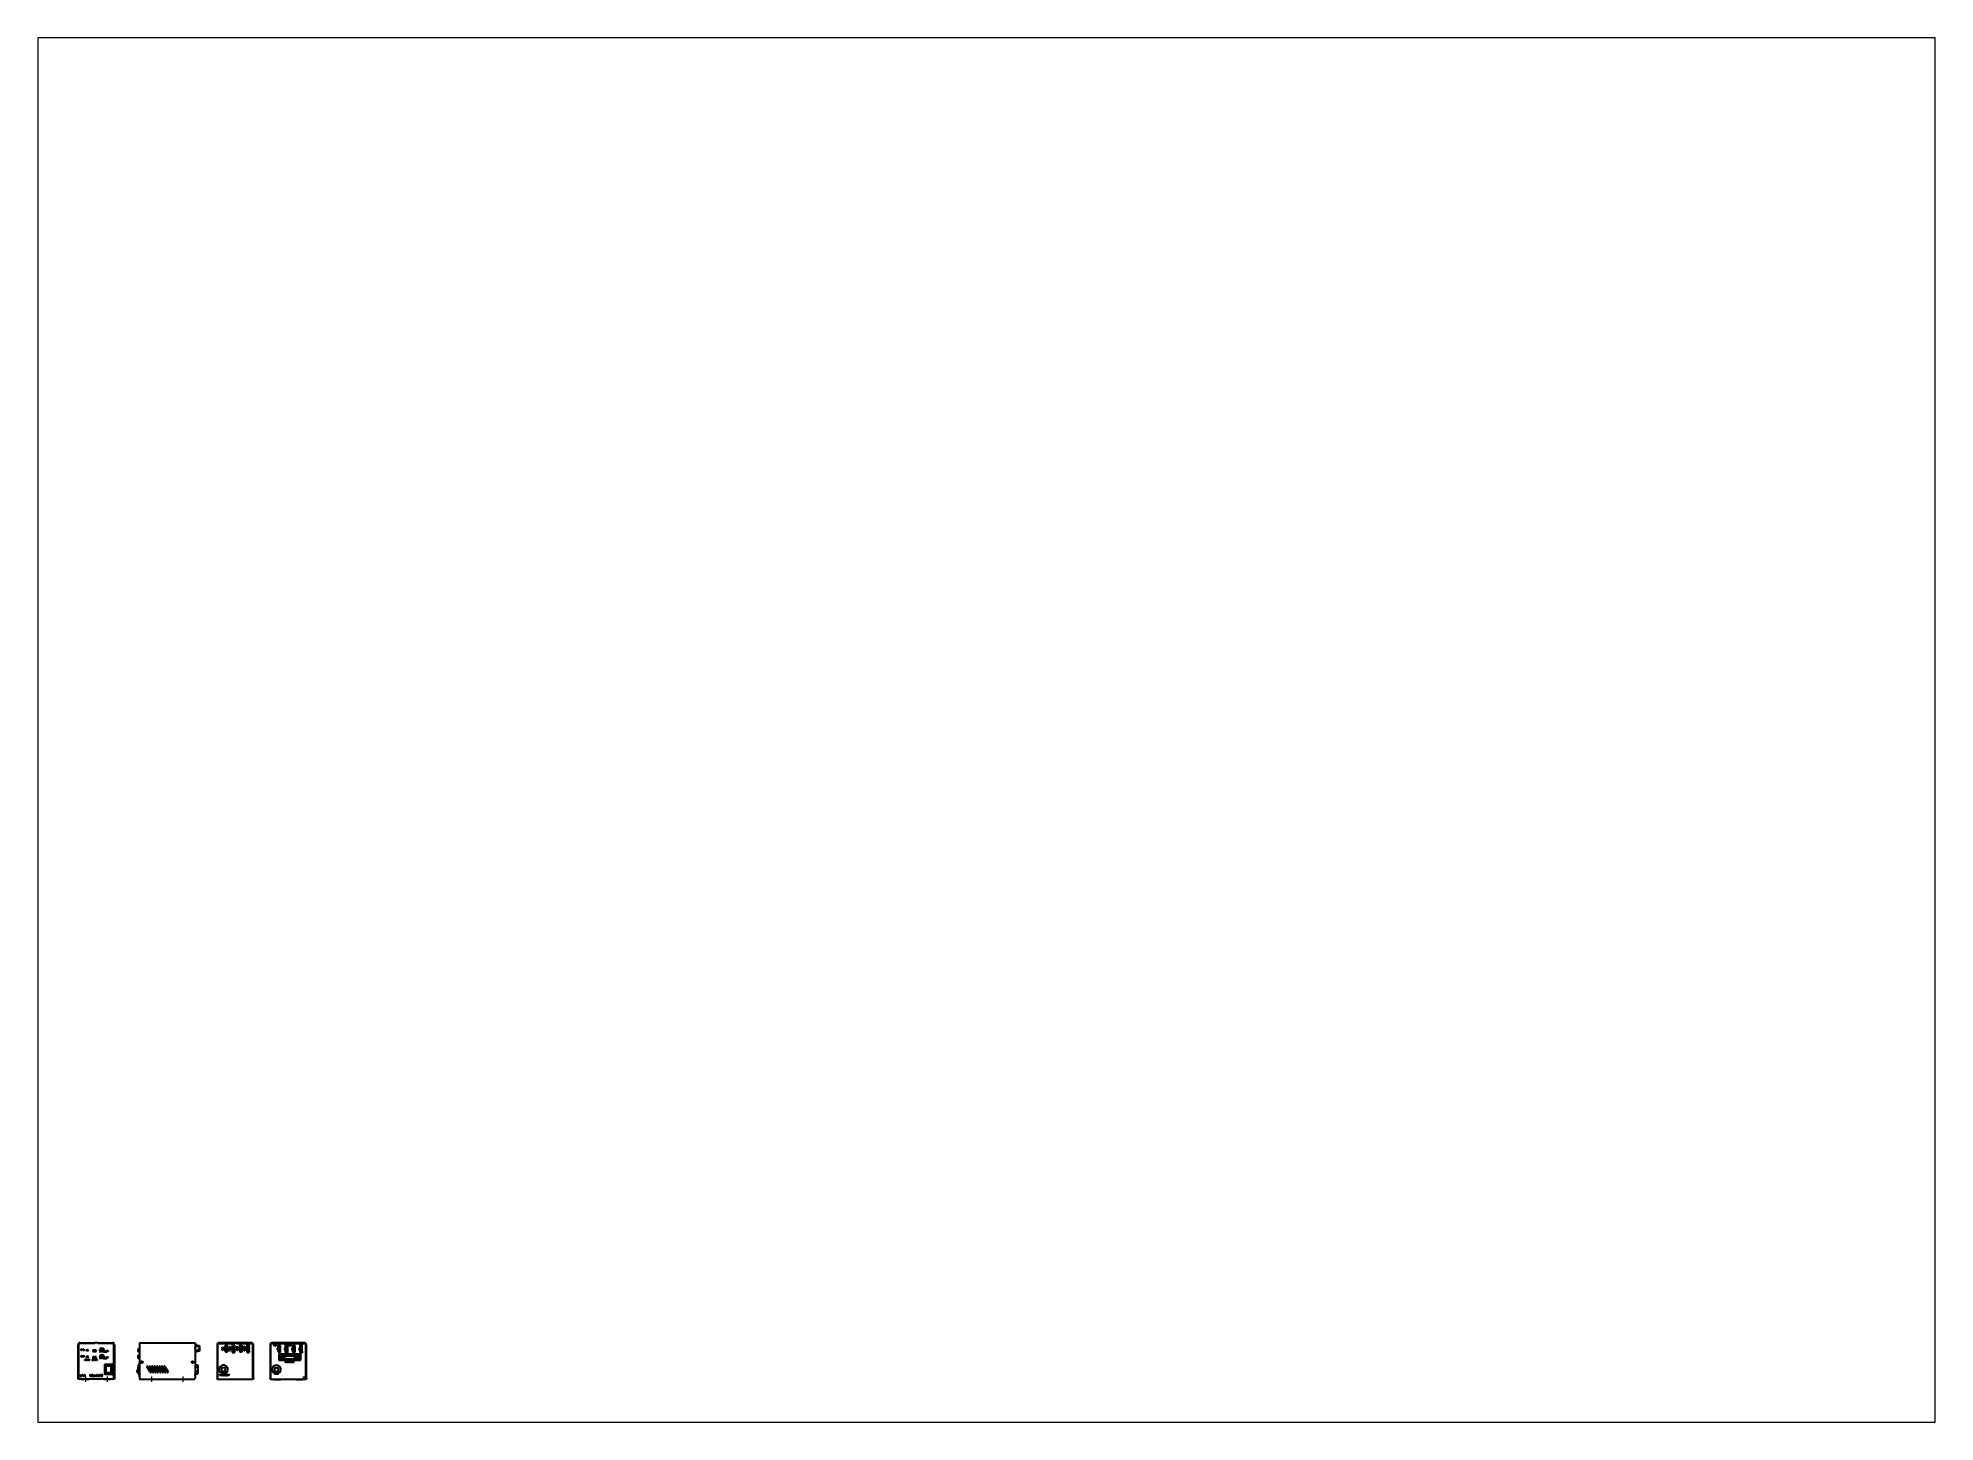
# Paper-space layout 'A3_1_10' of a CAD drawing. Header units: millimetres. Extents: x 0 to 392, y 0 to 286.
# The model-space entities are those that its viewports show. They can reach past a viewport. Long polylines and large blocks are cut down to what shows.
import ezdxf

# ---------------------------------------------------------------- set-up
doc = ezdxf.new("R2010")
doc.units = ezdxf.units.MM
doc.linetypes.add('CENTER', pattern=[2, 1.25, -0.25, 0.25, -0.25])
doc.layers.get('0').update_dxf_attribs({"lineweight": 30})
doc.layers.add('2KD_寸法１', color=7, linetype='Continuous', lineweight=15)
doc.layers.add('PINOFF', color=6, linetype='Continuous', lineweight=9, plot=False)

# ---------------------------------------------------------------- blocks, each defined once
blk = doc.blocks.new('A$C2AD17778')
for p, q in [((0, 36), (0, 1.5)), ((0.5, 36), (0.5, 1.5)), ((1.3, 35.9), (0.6, 35.9)), ((0.6, 35.9), (0.6, 1.4)), ((17.4, 38), (2, 38)), ((17.4, 37.5), (2, 37.5)), ((2.1, 37.4), (17.5, 37.4)), ((4.3, 35.4), (4.3, 35.7)), ((4.6, 35.8), (4.6, 35.3)), ((4.7, 35.7), (4.7, 35.9)), ((5, 35.7), (4.7, 35.7)), ((4.7, 35.3), (4.7, 35.5)), ((4.7, 35.5), (5, 35.5)), ((5, 35.8), (5, 35.7)), ((5, 35.5), (5, 35.4)), ((5.1, 35), (5.1, 36.1)), ((5.1, 36.1), (5.4, 36.1)), ((5.4, 35), (5.1, 35)), ((5.4, 36.1), (5.4, 35.7)), ((5.4, 35.7), (5.5, 35.7)), ((5.4, 35.5), (5.4, 35)), ((5.5, 35.5), (5.4, 35.5)), ((5.5, 35.7), (5.5, 36.1)), ((5.5, 36.1), (5.8, 36.1)), ((5.5, 35), (5.5, 35.5)), ((5.8, 35), (5.5, 35)), ((5.8, 36.1), (5.8, 35)), ((5.9, 35.8), (5.9, 35.9)), ((5.9, 35.8), (5.9, 35.8)), ((6, 35), (6, 35.6)), ((6.3, 35), (6, 35)), ((6.2, 36.1), (6.3, 36.1)), ((6.3, 36.1), (6.3, 35)), ((7.4, 33), (7.4, 31)), ((8.2, 33), (7.4, 33)), ((7.4, 31), (8.2, 31)), ((7.6, 32.9), (7.6, 33)), ((7.6, 32.9), (7.6, 31.1)), ((7.6, 32.9), (8.3, 32.9)), ((7.6, 31.1), (8.3, 31.1)), ((7.6, 31), (7.6, 31.1)), ((8.5, 35.1), (8.2, 35.1)), ((8.2, 35.1), (8.2, 33)), ((8.2, 34), (8.3, 34)), ((8.2, 30.7), (8.2, 31.1)), ((8.2, 31), (8.2, 28.9)), ((8.2, 30.7), (8.3, 30.7)), ((8.2, 30.3), (8.2, 30.7)), ((8.2, 30.3), (8.3, 30.3)), ((8.3, 30), (8.2, 30)), ((8.2, 28.9), (8.5, 28.9)), ((8.3, 34), (8.3, 32.9)), ((10.3, 34), (8.3, 34)), ((8.3, 32.9), (8.3, 31.1)), ((8.3, 31.1), (8.3, 30)), ((8.3, 30), (10.3, 30)), ((8.5, 34), (8.5, 35.5)), ((8.5, 35.5), (10.5, 35.5)), ((8.5, 29.4), (8.5, 30)), ((8.5, 30), (8.5, 28.5)), ((8.5, 29.4), (8.5, 29.4)), ((8.5, 28.5), (10.5, 28.5)), ((8.7, 32.7), (8.7, 33.8)), ((8.7, 33.8), (8.8, 33.7)), ((8.7, 33.8), (9.1, 33.8)), ((8.7, 32.7), (8.8, 32.8)), ((9.1, 32.7), (8.7, 32.7)), ((8.7, 32.5), (9.1, 32.5)), ((8.7, 31.4), (8.7, 32.5)), ((8.7, 32.5), (8.8, 32.4)), ((8.7, 31.4), (8.8, 31.5)), ((9.1, 31.4), (8.7, 31.4)), ((8.7, 30.2), (8.7, 31.3)), ((8.8, 31.2), (8.7, 31.3)), ((8.7, 31.3), (9.1, 31.3)), ((8.7, 30.2), (8.8, 30.3)), ((9.1, 30.2), (8.7, 30.2)), ((8.8, 33.7), (8.8, 32.8)), ((9, 33.7), (8.8, 33.7)), ((8.8, 32.8), (9, 32.8)), ((8.8, 32.4), (8.8, 31.5)), ((9, 32.4), (8.8, 32.4)), ((8.8, 31.5), (9, 31.5)), ((8.8, 31.2), (8.8, 30.3)), ((9, 31.2), (8.8, 31.2)), ((9, 30.6), (8.8, 30.6)), ((8.8, 30.3), (9, 30.3)), ((9, 33.7), (9.1, 33.8)), ((9, 32.8), (9, 33.7)), ((9, 32.8), (9.1, 32.7)), ((9, 31.2), (9.1, 31.3)), ((9, 30.3), (9, 31.2)), ((9, 30.3), (9, 30.6)), ((9.1, 30.2), (9, 30.3)), ((9.1, 33.8), (9.1, 32.7)), ((9, 32.4), (9.1, 32.5)), ((9, 31.5), (9, 32.4)), ((9, 31.5), (9.1, 31.4)), ((9.1, 31.3), (9.1, 30.2)), ((9.1, 32.5), (9.1, 31.4)), ((31.7, 26.3), (9.2, 26.3)), ((9.2, 26.3), (9.2, 20.3)), ((9.3, 22.2), (9.2, 22.2)), ((9.2, 20.8), (10.6, 20.8)), ((9.2, 20.3), (31.7, 20.3)), ((9.3, 22.2), (9.3, 20.8)), ((9.5, 20.8), (9.5, 26.3)), ((10.6, 22.4), (9.5, 23)), ((9.9, 25.9), (9.9, 26.3)), ((10.2, 25.9), (9.9, 25.9)), ((10.2, 26.3), (10.2, 25.9)), ((10.3, 34), (10.3, 33.7)), ((10.3, 34), (10.5, 34)), ((10.3, 33.7), (10.8, 33.4)), ((10.8, 33.1), (10.3, 32.8)), ((10.3, 32.8), (10.3, 32.4)), ((10.3, 32.4), (10.8, 32.2)), ((10.8, 31.8), (10.3, 31.6)), ((10.3, 31.6), (10.3, 31.2)), ((10.3, 31.2), (10.8, 30.9)), ((10.8, 30.6), (10.3, 30.3)), ((10.3, 30.3), (10.3, 30)), ((10.3, 30), (10.5, 30)), ((10.5, 34), (10.5, 35.5)), ((10.8, 35.1), (10.5, 35.1)), ((10.8, 34), (10.5, 34)), ((10.5, 30), (10.5, 28.5)), ((10.5, 30), (10.8, 30)), ((10.8, 29), (10.5, 29.2)), ((10.5, 28.9), (10.8, 28.9)), ((10.6, 25), (10.6, 20.8)), ((10.6, 25), (12.2, 25)), ((10.6, 20.8), (12.2, 20.8)), ((10.8, 34), (10.8, 35.1)), ((10.8, 33.4), (10.8, 34)), ((10.8, 33.1), (10.8, 33.4)), ((10.8, 32.2), (10.8, 33.1)), ((10.8, 31.8), (10.8, 32.2)), ((10.8, 30.9), (10.8, 31.8)), ((10.8, 30.6), (10.8, 30.9)), ((10.8, 30), (10.8, 30.6)), ((10.8, 28.9), (10.8, 30)), ((12.2, 25), (13.2, 25)), ((12.2, 25), (12.2, 20.8)), ((13.2, 20.8), (12.2, 20.8)), ((13.2, 20.8), (13.2, 25)), ((13.2, 25), (15.2, 25)), ((15.2, 20.8), (13.2, 20.8)), ((14.9, 33), (14.9, 31)), ((15.7, 33), (14.9, 33)), ((14.9, 31), (15.7, 31)), ((15.2, 32.9), (15.2, 33)), ((15.2, 32.9), (15.2, 31.1)), ((15.2, 32.9), (15.8, 32.9)), ((15.2, 31.1), (15.8, 31.1)), ((15.2, 31), (15.2, 31.1)), ((15.2, 20.8), (15.2, 25)), ((15.2, 25), (15.2, 24.5)), ((15.2, 25), (15.2, 25)), ((19.4, 25), (15.2, 25)), ((15.2, 24.5), (15.2, 24.5)), ((15.2, 24.5), (19.4, 24.5)), ((15.2, 21.3), (15.2, 21.3)), ((15.2, 21.3), (15.2, 20.8)), ((25, 21.3), (15.2, 21.3)), ((15.2, 20.8), (15.2, 20.8)), ((25, 20.8), (15.2, 20.8)), ((16, 35.7), (15.7, 35.7)), ((15.7, 35.7), (15.7, 33)), ((15.7, 34.6), (15.8, 34.6)), ((15.7, 31), (15.7, 28.3)), ((15.7, 30.6), (15.8, 30.6)), ((15.7, 30.1), (15.7, 30.6)), ((15.7, 30.1), (15.8, 30.1)), ((15.7, 29.7), (15.7, 30.1)), ((15.7, 29.7), (15.8, 29.7)), ((15.8, 29.4), (15.7, 29.4)), ((15.7, 28.3), (16, 28.3)), ((15.8, 34.6), (15.8, 32.9)), ((18.3, 34.6), (15.8, 34.6)), ((15.8, 32.9), (15.8, 31.1)), ((15.8, 31.1), (15.8, 29.4)), ((15.8, 29.4), (18.3, 29.4)), ((16, 34.6), (16, 36.1)), ((16, 36.1), (18, 36.1)), ((16, 29.4), (16, 27.9)), ((16, 27.9), (18, 27.9)), ((16.2, 34.4), (16.7, 34.4)), ((16.2, 33.3), (16.2, 34.4)), ((16.2, 34.4), (16.3, 34.3)), ((16.2, 33.3), (16.3, 33.4)), ((16.7, 33.3), (16.2, 33.3)), ((16.2, 33.2), (16.7, 33.2)), ((16.2, 32.1), (16.2, 33.2)), ((16.2, 33.2), (16.3, 33.1)), ((16.2, 32.1), (16.3, 32.2)), ((16.7, 32.1), (16.2, 32.1)), ((16.2, 31.9), (16.7, 31.9)), ((16.2, 30.8), (16.2, 31.9)), ((16.2, 31.9), (16.3, 31.8)), ((16.2, 30.8), (16.3, 30.9)), ((16.7, 30.8), (16.2, 30.8)), ((16.2, 29.6), (16.2, 30.7)), ((16.3, 30.6), (16.2, 30.7)), ((16.2, 30.7), (16.7, 30.7)), ((16.3, 29.7), (16.2, 29.6)), ((16.7, 29.6), (16.2, 29.6)), ((16.3, 34.3), (16.3, 33.4)), ((16.6, 34.3), (16.3, 34.3)), ((16.3, 33.4), (16.6, 33.4)), ((16.3, 33.1), (16.3, 32.2)), ((16.6, 33.1), (16.3, 33.1)), ((16.3, 32.2), (16.6, 32.2)), ((16.3, 31.8), (16.3, 30.9)), ((16.6, 31.8), (16.3, 31.8)), ((16.3, 30.9), (16.6, 30.9)), ((16.3, 30.6), (16.3, 29.7)), ((16.6, 30.6), (16.3, 30.6)), ((16.3, 29.7), (16.6, 29.7)), ((16.5, 30), (16.5, 29.7)), ((16.6, 30), (16.5, 30)), ((16.6, 34.3), (16.7, 34.4)), ((16.6, 33.4), (16.6, 34.3)), ((16.6, 33.4), (16.7, 33.3)), ((16.6, 33.1), (16.7, 33.2)), ((16.6, 32.2), (16.6, 33.1)), ((16.6, 32.2), (16.7, 32.1)), ((16.6, 31.8), (16.7, 31.9)), ((16.6, 30.9), (16.6, 31.8)), ((16.6, 30.9), (16.7, 30.8)), ((16.7, 30.7), (16.6, 30.6)), ((16.6, 29.7), (16.6, 30.6)), ((16.7, 29.6), (16.6, 29.7)), ((16.7, 34.4), (16.7, 33.3)), ((16.7, 33.2), (16.7, 32.1)), ((16.7, 31.9), (16.7, 30.8)), ((16.7, 30.7), (16.7, 29.6)), ((17.4, 37.5), (17.4, 38)), ((20.1, 38), (17.4, 38)), ((17.4, 37.5), (17.5, 37.5)), ((17.4, 25.9), (17.4, 26.3)), ((17.6, 25.9), (17.4, 25.9)), ((17.5, 37.4), (17.5, 37.9)), ((17.5, 37.9), (20, 37.9)), ((17.6, 25.9), (17.6, 26.3)), ((18.3, 34.3), (17.8, 34.1)), ((17.8, 34.1), (17.8, 33.7)), ((17.8, 34), (17.9, 34)), ((17.8, 33.7), (18.3, 33.4)), ((17.9, 33.7), (17.8, 33.7)), ((18.3, 33.1), (17.8, 32.8)), ((17.8, 32.8), (17.8, 32.4)), ((17.8, 32.8), (17.9, 32.8)), ((17.8, 32.4), (18.3, 32.2)), ((17.9, 32.4), (17.8, 32.4)), ((18.3, 31.8), (17.8, 31.6)), ((17.8, 31.6), (17.8, 31.2)), ((17.8, 31.5), (17.9, 31.5)), ((17.8, 31.2), (18.3, 30.9)), ((17.9, 31.2), (17.8, 31.2)), ((18.3, 30.6), (17.8, 30.3)), ((17.8, 30.3), (17.8, 29.9)), ((17.8, 30.3), (17.9, 30.3)), ((17.9, 30), (17.8, 30)), ((17.8, 29.9), (18.3, 29.7)), ((17.9, 29.9), (17.8, 29.9)), ((17.9, 34), (17.9, 33.7)), ((17.9, 32.8), (17.9, 32.4)), ((17.9, 31.5), (17.9, 31.2)), ((17.9, 30.3), (17.9, 29.9)), ((18, 34.6), (18, 36.1)), ((18.3, 35.7), (18, 35.7)), ((18, 29.4), (18, 27.9)), ((18.3, 28.9), (18, 28.9)), ((18.3, 28.6), (18, 28.6)), ((18, 28.3), (18.3, 28.3)), ((18.3, 34.6), (18.3, 35.7)), ((18.3, 34.3), (18.3, 34.6)), ((18.3, 33.4), (18.3, 34.3)), ((18.3, 33.1), (18.3, 33.4)), ((18.3, 32.2), (18.3, 33.1)), ((18.3, 31.8), (18.3, 32.2)), ((18.3, 30.9), (18.3, 31.8)), ((18.3, 30.6), (18.3, 30.9)), ((18.3, 29.7), (18.3, 30.6)), ((18.3, 29.4), (18.3, 29.7)), ((18.3, 28.3), (18.3, 29.4)), ((18.4, 25.9), (18.4, 26.3)), ((18.6, 25.9), (18.4, 25.9)), ((18.6, 25.9), (18.6, 26.3)), ((19, 26.2), (19, 26.3)), ((19.2, 35.4), (19.2, 35.7)), ((19.3, 26.3), (19.3, 26.2)), ((19.3, 25.9), (19.3, 26.3)), ((19.6, 25.9), (19.3, 25.9)), ((19.4, 25), (19.4, 24.5)), ((19.4, 24.5), (21.5, 24.5)), ((19.5, 35.8), (19.5, 35.3)), ((19.6, 35.7), (19.6, 35.9)), ((19.9, 35.7), (19.6, 35.7)), ((19.6, 35.3), (19.6, 35.5)), ((19.6, 35.5), (19.9, 35.5)), ((19.6, 25.9), (19.6, 26.3)), ((19.9, 35.8), (19.9, 35.7)), ((19.9, 35.5), (19.9, 35.4)), ((20, 37.9), (20, 37.4)), ((20, 37.5), (20.1, 37.5)), ((20, 37.4), (35.5, 37.4)), ((20, 35), (20, 36.1)), ((20, 36.1), (20.3, 36.1)), ((20.3, 35), (20, 35)), ((35.5, 38), (20.1, 38)), ((20.1, 37.5), (20.1, 38)), ((35.5, 37.5), (20.1, 37.5)), ((20.3, 36.1), (20.3, 35.7)), ((20.3, 35.7), (20.4, 35.7)), ((20.4, 35.5), (20.3, 35.5)), ((20.3, 35.5), (20.3, 35)), ((20.3, 26.2), (20.3, 26.3)), ((20.4, 35.7), (20.4, 36.1)), ((20.4, 36.1), (20.7, 36.1)), ((20.4, 35), (20.4, 35.5)), ((20.7, 35), (20.4, 35)), ((20.6, 26.3), (20.6, 26.2)), ((20.7, 36.1), (20.7, 35)), ((21, 35.8), (20.8, 35.8)), ((20.8, 35.8), (20.8, 35.8)), ((20.8, 35), (20.8, 35.2)), ((21.4, 35), (20.8, 35)), ((21, 35.9), (21, 35.8)), ((21.1, 35.2), (21.4, 35.2)), ((21.4, 35.2), (21.4, 35)), ((21.5, 25), (21.5, 24.5)), ((25.7, 25), (21.5, 25)), ((21.5, 24.5), (25.7, 24.5)), ((21.6, 26.2), (21.6, 26.3)), ((21.9, 26.3), (21.9, 26.2)), ((22.4, 33), (22.4, 31)), ((23.2, 33), (22.4, 33)), ((22.4, 31), (23.2, 31)), ((22.7, 32.9), (22.7, 33)), ((22.7, 32.9), (22.7, 31.1)), ((22.7, 32.9), (23.3, 32.9)), ((22.7, 31.1), (23.3, 31.1)), ((22.7, 31), (22.7, 31.1)), ((23.5, 35.1), (23.2, 35.1)), ((23.2, 35.1), (23.2, 33)), ((23.2, 34), (23.3, 34)), ((23.2, 30.7), (23.2, 31.1)), ((23.2, 31), (23.2, 28.9)), ((23.2, 30.3), (23.2, 30.7)), ((23.2, 30.7), (23.3, 30.7)), ((23.2, 30.3), (23.3, 30.3)), ((23.3, 30), (23.2, 30)), ((23.2, 28.9), (23.5, 28.9)), ((23.3, 34), (23.3, 32.9)), ((25.3, 34), (23.3, 34)), ((23.3, 32.9), (23.3, 31.1)), ((23.3, 31.1), (23.3, 30)), ((23.3, 30), (25.3, 30)), ((23.5, 35.5), (25.5, 35.5)), ((23.5, 34), (23.5, 35.5)), ((23.5, 30), (23.5, 28.5)), ((23.5, 28.5), (25.5, 28.5)), ((23.7, 33.8), (24.1, 33.8)), ((23.7, 32.7), (23.7, 33.8)), ((23.7, 33.8), (23.8, 33.7)), ((23.7, 32.7), (23.8, 32.8)), ((24.1, 32.7), (23.7, 32.7)), ((23.7, 32.5), (23.8, 32.4)), ((23.7, 32.5), (24.1, 32.5)), ((23.7, 31.4), (23.7, 32.5)), ((23.7, 31.4), (23.8, 31.5)), ((24.1, 31.4), (23.7, 31.4)), ((23.8, 31.2), (23.7, 31.3)), ((23.7, 31.3), (24.1, 31.3)), ((23.7, 30.2), (23.7, 31.3)), ((23.7, 30.2), (23.8, 30.3)), ((24.1, 30.2), (23.7, 30.2)), ((24, 33.7), (23.8, 33.7)), ((23.8, 33.7), (23.8, 32.8)), ((23.8, 32.8), (24, 32.8)), ((24, 32.4), (23.8, 32.4)), ((23.8, 32.4), (23.8, 31.5)), ((23.8, 31.5), (24, 31.5)), ((24, 31.2), (23.8, 31.2)), ((23.8, 31.2), (23.8, 30.3)), ((23.8, 30.3), (24, 30.3)), ((24, 33.7), (24.1, 33.8)), ((24, 32.8), (24, 33.7)), ((24, 32.8), (24.1, 32.7)), ((24, 31.2), (24.1, 31.3)), ((24, 30.3), (24, 31.2)), ((24.1, 30.2), (24, 30.3)), ((24.1, 33.8), (24.1, 32.7)), ((24, 32.4), (24.1, 32.5)), ((24, 31.5), (24, 32.4)), ((24, 31.5), (24.1, 31.4)), ((24.1, 31.3), (24.1, 30.2)), ((24.1, 32.5), (24.1, 31.4)), ((24.7, 23.7), (24.7, 23.4)), ((25.1, 23.7), (24.7, 23.7)), ((24.7, 23.4), (25.1, 23.4)), ((25, 20.8), (25, 21.3)), ((25, 21.3), (25.7, 21.3)), ((25.7, 20.8), (25, 20.8)), ((25.1, 23.4), (25.1, 23.7)), ((25.3, 34), (25.3, 33.7)), ((25.3, 34), (25.5, 34)), ((25.3, 33.7), (25.8, 33.4)), ((25.8, 33.1), (25.3, 32.8)), ((25.3, 32.8), (25.3, 32.4)), ((25.3, 32.4), (25.8, 32.2)), ((25.8, 31.8), (25.3, 31.6)), ((25.3, 31.6), (25.3, 31.2)), ((25.3, 31.2), (25.8, 30.9)), ((25.8, 30.6), (25.3, 30.3)), ((25.3, 30.3), (25.3, 30)), ((25.3, 30), (25.5, 30)), ((25.5, 34), (25.5, 35.5)), ((25.8, 35.1), (25.5, 35.1)), ((25.8, 34), (25.5, 34)), ((25.5, 30), (25.5, 28.5)), ((25.5, 30), (25.8, 30)), ((25.5, 28.9), (25.8, 28.9)), ((25.7, 20.8), (25.7, 25)), ((25.7, 25), (27.7, 25)), ((25.7, 24.5), (25.7, 25)), ((25.7, 25), (25.7, 25)), ((25.7, 24.5), (25.7, 24.5)), ((27.7, 20.8), (25.7, 20.8)), ((25.8, 34), (25.8, 35.1)), ((25.8, 33.4), (25.8, 34)), ((25.8, 33.1), (25.8, 33.4)), ((25.8, 32.2), (25.8, 33.1)), ((25.8, 31.8), (25.8, 32.2)), ((25.8, 30.9), (25.8, 31.8)), ((25.8, 30.6), (25.8, 30.9)), ((25.8, 30), (25.8, 30.6)), ((25.8, 28.9), (25.8, 30)), ((26.1, 25.9), (26.1, 26.3)), ((26.4, 25.9), (26.1, 25.9)), ((26.4, 26.3), (26.4, 25.9)), ((27.3, 25.9), (27.3, 26.3)), ((27.6, 25.9), (27.3, 25.9)), ((27.6, 26.3), (27.6, 25.9)), ((27.7, 20.8), (27.7, 25)), ((28.7, 25), (27.7, 25)), ((28.7, 20.8), (27.7, 20.8)), ((28.6, 25.9), (28.6, 26.3)), ((28.9, 25.9), (28.6, 25.9)), ((28.7, 25), (28.7, 20.8)), ((28.7, 25), (30.4, 25)), ((28.7, 20.8), (30.4, 20.8)), ((28.9, 26.3), (28.9, 25.9)), ((29.9, 33), (29.9, 31)), ((30.7, 33), (29.9, 33)), ((29.9, 31), (30.7, 31)), ((30.2, 32.9), (30.2, 33)), ((30.2, 32.9), (30.2, 31.1)), ((30.2, 32.9), (30.7, 32.9)), ((30.2, 31.1), (30.7, 31.1)), ((30.2, 31), (30.2, 31.1)), ((30.4, 25), (30.4, 20.8)), ((30.4, 22), (31.6, 22)), ((30.4, 21.1), (31.6, 21.1)), ((30.4, 21.1), (30.4, 20.8)), ((30.4, 20.8), (31.7, 20.8)), ((31, 35.7), (30.7, 35.7)), ((30.7, 35.7), (30.7, 33)), ((30.7, 34.6), (30.7, 34.6)), ((30.7, 31), (30.7, 28.3)), ((30.7, 30.6), (30.7, 30.6)), ((30.7, 30.1), (30.7, 30.6)), ((30.7, 29.7), (30.7, 30.1)), ((30.7, 30.1), (30.7, 30.1)), ((30.7, 29.7), (30.7, 29.7)), ((30.7, 29.4), (30.7, 29.4)), ((30.7, 28.8), (31, 28.8)), ((30.7, 28.3), (31, 28.3)), ((33.3, 34.6), (30.7, 34.6)), ((30.7, 34.6), (30.7, 32.9)), ((30.7, 32.9), (30.7, 31.1)), ((30.7, 31.1), (30.7, 29.4)), ((30.7, 29.4), (33.3, 29.4)), ((31, 36.1), (33, 36.1)), ((31, 34.6), (31, 36.1)), ((31, 29.4), (31, 27.9)), ((31, 27.9), (33, 27.9)), ((31.2, 34.4), (31.6, 34.4)), ((31.2, 33.3), (31.2, 34.4)), ((31.2, 34.4), (31.3, 34.3)), ((31.2, 33.3), (31.3, 33.4)), ((31.6, 33.3), (31.2, 33.3)), ((31.2, 33.2), (31.6, 33.2)), ((31.2, 32.1), (31.2, 33.2)), ((31.2, 33.2), (31.3, 33.1)), ((31.2, 32.1), (31.3, 32.2)), ((31.6, 32.1), (31.2, 32.1)), ((31.2, 31.9), (31.6, 31.9)), ((31.2, 30.8), (31.2, 31.9)), ((31.2, 31.9), (31.3, 31.8)), ((31.2, 30.8), (31.3, 30.9)), ((31.6, 30.8), (31.2, 30.8)), ((31.2, 30.7), (31.6, 30.7)), ((31.2, 29.6), (31.2, 30.7)), ((31.3, 30.6), (31.2, 30.7)), ((31.3, 29.7), (31.2, 29.6)), ((31.6, 29.6), (31.2, 29.6)), ((31.3, 34.3), (31.3, 33.4)), ((31.5, 34.3), (31.3, 34.3)), ((31.3, 33.4), (31.5, 33.4)), ((31.5, 33.1), (31.3, 33.1)), ((31.3, 33.1), (31.3, 32.2)), ((31.3, 32.2), (31.5, 32.2)), ((31.5, 31.8), (31.3, 31.8)), ((31.3, 31.8), (31.3, 30.9)), ((31.3, 30.9), (31.5, 30.9)), ((31.3, 30.6), (31.3, 29.7)), ((31.5, 30.6), (31.3, 30.6)), ((31.3, 29.7), (31.5, 29.7)), ((31.4, 22), (31.4, 26.3)), ((31.5, 34.3), (31.6, 34.4)), ((31.5, 33.4), (31.5, 34.3)), ((31.5, 33.4), (31.6, 33.3)), ((31.5, 33.1), (31.6, 33.2)), ((31.5, 32.2), (31.5, 33.1)), ((31.5, 32.2), (31.6, 32.1)), ((31.5, 31.8), (31.6, 31.9)), ((31.5, 30.9), (31.5, 31.8)), ((31.5, 30.9), (31.6, 30.8)), ((31.6, 30.7), (31.5, 30.6)), ((31.5, 29.7), (31.5, 30.6)), ((31.6, 29.6), (31.5, 29.7)), ((31.6, 34.4), (31.6, 33.3)), ((31.6, 33.2), (31.6, 32.1)), ((31.6, 31.9), (31.6, 30.8)), ((31.6, 30.7), (31.6, 29.6)), ((31.7, 24.3), (31.6, 24.3)), ((31.6, 24.3), (31.6, 20.8)), ((31.7, 20.3), (31.7, 26.3)), ((33.3, 34.3), (32.7, 34.1)), ((32.7, 34.1), (32.7, 33.7)), ((32.7, 34), (32.9, 34)), ((32.7, 33.7), (33.3, 33.4)), ((32.9, 33.7), (32.7, 33.7)), ((33.3, 33.1), (32.7, 32.8)), ((32.7, 32.8), (32.7, 32.4)), ((32.7, 32.8), (32.9, 32.8)), ((32.7, 32.4), (33.3, 32.2)), ((32.9, 32.4), (32.7, 32.4)), ((33.3, 31.8), (32.7, 31.6)), ((32.7, 31.6), (32.7, 31.2)), ((32.7, 31.5), (32.9, 31.5)), ((32.7, 31.2), (33.3, 30.9)), ((32.9, 31.2), (32.7, 31.2)), ((33.3, 30.6), (32.7, 30.3)), ((32.7, 30.3), (32.7, 29.9)), ((32.7, 30.3), (32.9, 30.3)), ((32.7, 29.9), (33.3, 29.7)), ((32.9, 29.9), (32.7, 29.9)), ((32.9, 34), (32.9, 33.7)), ((32.9, 32.8), (32.9, 32.4)), ((32.9, 31.5), (32.9, 31.2)), ((32.9, 30.3), (32.9, 29.9)), ((33, 34.6), (33, 36.1)), ((33.3, 35.7), (33, 35.7)), ((33, 29.4), (33, 27.9)), ((33, 28.8), (33.3, 28.8)), ((33, 28.3), (33.3, 28.3)), ((33.3, 34.6), (33.3, 35.7)), ((33.3, 34.3), (33.3, 34.6)), ((33.3, 33.4), (33.3, 34.3)), ((33.3, 33.1), (33.3, 33.4)), ((33.3, 32.2), (33.3, 33.1)), ((33.3, 31.8), (33.3, 32.2)), ((33.3, 30.9), (33.3, 31.8)), ((33.3, 30.6), (33.3, 30.9)), ((33.3, 29.7), (33.3, 30.6)), ((33.3, 29.4), (33.3, 29.7)), ((33.3, 28.3), (33.3, 29.4)), ((37, 35.9), (36.2, 35.9)), ((37, 1.5), (37, 36)), ((37, 1.4), (37, 35.9)), ((37.5, 1.5), (37.5, 36)), ((0, 1.5), (0.5, 1.5)), ((0, 0.5), (0, 1.5)), ((0.5, 0.5), (0, 0.5)), ((0.5, 1.5), (0.5, 0.5)), ((0.6, 1.4), (0.6, 1.2)), ((0.6, 0.5), (0.6, 1.2)), ((0.6, 1.2), (1.3, 1.2)), ((0.6, 0.5), (1.3, 0.5)), ((1.3, 0.5), (36.2, 0.5)), ((2.4, 8.8), (2.4, 12.2)), ((3.7, 0.5), (4, 0)), ((4.5, 11.8), (4.4, 11.8)), ((4.4, 11.6), (4.4, 6.8)), ((4.4, 9.8), (4.4, 7.6)), ((4.4, 8.8), (4.4, 8.8)), ((4.4, 8.3), (4.4, 8.3)), ((4.9, 7.2), (4.4, 7.6)), ((4.4, 7.6), (4.4, 7.1)), ((4.4, 7.3), (4.4, 7.3)), ((4.5, 11.9), (4.5, 11.8)), ((8.3, 12.1), (4.9, 12.1)), ((8.2, 7.2), (4.9, 7.2)), ((7.5, 11.8), (7.5, 12.1)), ((8, 11.8), (7.5, 11.8)), ((7.5, 8.4), (7.5, 8.8)), ((7.5, 8.8), (8, 8.8)), ((7.7, 11.3), (7.7, 11.8)), ((7.7, 11.3), (8, 11.6)), ((8.5, 11.3), (7.7, 11.3)), ((7.7, 9.2), (8, 9)), ((7.7, 9.2), (8.4, 9.2)), ((7.7, 8.8), (7.7, 9.2)), ((8.1, 12.1), (8, 11.6)), ((8, 11.6), (8, 12.1)), ((8.2, 11.6), (8, 11.6)), ((8, 11.6), (8, 11.6)), ((8, 8.9), (8, 9)), ((8.2, 9), (8, 9)), ((8, 8.9), (8, 8.8)), ((8, 8.8), (8, 8.9)), ((8.2, 11.6), (8.1, 12.1)), ((8.2, 12.1), (8.2, 11.6)), ((8.7, 11.8), (8.2, 11.8)), ((8.2, 11.6), (8.2, 11.6)), ((8.5, 11.3), (8.2, 11.6)), ((8.7, 7.6), (8.2, 7.2)), ((8.5, 11.8), (8.5, 11.3)), ((8.7, 7.6), (8.7, 9.8)), ((8.7, 8.8), (8.7, 8.8)), ((8.7, 8.8), (8.7, 8.3)), ((8.7, 8.3), (8.7, 8.3)), ((8.7, 7.1), (8.7, 7.6)), ((8.7, 7.3), (8.7, 7.3)), ((8.7, 7.3), (8.7, 7.2)), ((8.7, 7.1), (8.7, 7.2)), ((8.8, 6.8), (8.8, 11.6)), ((10.7, 12.2), (10.7, 8.8)), ((11, 0), (11.3, 0.5)), ((15.9, 19.1), (16.4, 19.1)), ((15.9, 17.9), (15.9, 19.1)), ((16.4, 17.9), (15.9, 17.9)), ((16.4, 18.8), (16.2, 18.8)), ((16.2, 18.8), (16.2, 18.6)), ((16.2, 18.6), (16.4, 18.6)), ((16.4, 18.4), (16.2, 18.4)), ((16.2, 18.4), (16.2, 18.2)), ((16.2, 18.2), (16.4, 18.2)), ((16.6, 18.6), (16.4, 19.1)), ((16.4, 19.1), (16.7, 19.1)), ((16.4, 19.1), (16.4, 18.8)), ((16.4, 17.9), (16.6, 18.6)), ((16.4, 18.6), (16.4, 18.4)), ((16.4, 18.2), (16.4, 17.9)), ((16.7, 17.9), (16.4, 17.9)), ((16.8, 18.1), (16.7, 17.9)), ((16.8, 18.7), (16.8, 19.1)), ((16.8, 19.1), (17.1, 19.1)), ((17.1, 17.9), (16.9, 17.9)), ((17.1, 19.1), (17, 18.6)), ((17, 18.6), (17.1, 17.9)), ((17.1, 18.8), (17.1, 19.1)), ((17.1, 19.1), (17.8, 19.1)), ((17.3, 18.8), (17.1, 18.8)), ((17.3, 17.9), (17.3, 18.8)), ((17.6, 17.9), (17.3, 17.9)), ((17.8, 18.8), (17.6, 18.8)), ((17.6, 18.8), (17.6, 17.9)), ((17.8, 19.1), (17.8, 18.8)), ((18.3, 18.3), (18.3, 18.7)), ((18.6, 18.8), (18.6, 18.2)), ((18.7, 18.6), (18.7, 18.8)), ((19, 18.6), (18.7, 18.6)), ((18.7, 18.3), (18.7, 18.4)), ((18.7, 18.4), (19, 18.4)), ((19, 18.7), (19, 18.6)), ((19, 18.4), (19, 18.4)), ((19.1, 18.4), (19.1, 18.6)), ((19.4, 18.8), (19.4, 18.2)), ((19.5, 18.3), (19.5, 18.8)), ((19.8, 18.6), (19.8, 18.4)), ((19.9, 17.9), (19.9, 19.1)), ((19.9, 19.1), (20.1, 19.1)), ((20.1, 17.9), (19.9, 17.9)), ((20.1, 19.1), (20.3, 18.6)), ((20.3, 17.9), (20.1, 18.4)), ((20.1, 18.4), (20.1, 17.9)), ((20.3, 18.6), (20.3, 19.1)), ((20.3, 19.1), (20.5, 19.1)), ((20.5, 17.9), (20.3, 17.9)), ((20.5, 19.1), (20.5, 17.9)), ((20.6, 18.8), (20.6, 19.1)), ((20.6, 19.1), (21.2, 19.1)), ((20.8, 18.8), (20.6, 18.8)), ((20.8, 17.9), (20.8, 18.8)), ((21, 17.9), (20.8, 17.9)), ((21, 18.8), (21, 17.9)), ((21.2, 18.8), (21, 18.8)), ((21.2, 19.1), (21.2, 18.8)), ((21.3, 19.1), (21.5, 19.1)), ((21.3, 17.9), (21.3, 19.1)), ((21.6, 17.9), (21.3, 17.9)), ((21.6, 18.9), (21.6, 18.6)), ((21.6, 18.5), (21.6, 17.9)), ((21.7, 18.7), (21.7, 18.8)), ((21.7, 17.9), (21.7, 18.3)), ((21.9, 17.9), (21.7, 17.9)), ((21.9, 18.2), (21.9, 17.9)), ((22, 18.4), (22, 18.6)), ((22.3, 18.8), (22.3, 18.2)), ((22.4, 18.3), (22.4, 18.8)), ((22.7, 18.6), (22.7, 18.4)), ((22.8, 17.9), (22.8, 19.1)), ((22.8, 19.1), (23.1, 19.1)), ((23.3, 17.9), (22.8, 17.9)), ((23.1, 19.1), (23.1, 18.2)), ((23.1, 18.2), (23.3, 18.2)), ((23.3, 18.2), (23.3, 17.9)), ((23.6, 19.1), (23.9, 19.1)), ((23.6, 17.9), (23.6, 19.1)), ((23.9, 17.9), (23.6, 17.9)), ((23.9, 18.9), (23.9, 18.6)), ((23.9, 18.5), (23.9, 18.1)), ((24, 18.2), (24, 18.3)), ((24.3, 18.3), (24.3, 18.2)), ((26.2, 0.5), (26.5, 0)), ((33.5, 0), (33.8, 0.5)), ((33.8, 1.9), (33.8, 1.8)), ((35.2, 1.9), (33.8, 1.9)), ((33.8, 1.8), (35.3, 1.8)), ((35.2, 3.3), (35.2, 1.9)), ((35.3, 3.3), (35.2, 3.3)), ((35.3, 1.8), (35.3, 3.3)), ((36.2, 1.2), (37, 1.2)), ((36.2, 0.5), (37, 0.5)), ((37, 1.5), (37.5, 1.5)), ((37, 0.5), (37, 1.5)), ((37, 1.2), (37, 1.4)), ((37, 0.5), (37, 1.2)), ((37.5, 0.5), (37, 0.5)), ((37.5, 1.5), (37.5, 0.5)), ((7.5, 0), (4, 0)), ((11, 0), (7.5, 0)), ((30, 0), (26.5, 0)), ((33.5, 0), (30, 0))]:
    blk.add_line(p, q)
at = {"flags": 128}
for points in [[(12.4, 25), (12.5, 25.1), (13, 25.1)], [(13, 25.1), (13.4, 25.1), (13.5, 25)], [(4.3, 7.2), (4.4, 7.2), (4.4, 7.1)]]:
    blk.add_lwpolyline(points, dxfattribs=at)
for centre, radius, start, end in [((2, 36), 2, 90, 180), ((2, 36), 1.5, 90, 180), ((2.1, 35.9), 1.5, 90, 180), ((19.2, 26.2), 0.15, 180, 0), ((20.5, 26.2), 0.15, 180, 0), ((21.7, 26.2), 0.15, 180, 0), ((35.5, 36), 2, 0, 90), ((35.5, 36), 1.5, 0, 90), ((35.5, 35.9), 1.5, 0, 90), ((6.5, 10.5), 4.5, 22.7469, 157.2531), ((6.5, 10.5), 4.5, 202.7469, 237.3007), ((4.2, 6.8), 0.15, 237.3007, 0), ((4.9, 11.6), 0.5, 90, 180), ((6.5, 10.5), 2.25, 199.1881, 340.8119), ((6.5, 10.5), 4.5, 241.8214, 298.1786), ((8.3, 11.6), 0.5, 0, 90), ((8.9, 6.8), 0.15, 180, 302.6993), ((6.5, 10.5), 4.5, 302.6993, 337.2531)]:
    blk.add_arc(centre, radius, start, end)
for points, knots in [([(4.3, 35.7), (4.3, 35.8), (4.3, 35.9), (4.4, 36.1), (4.5, 36.2), (4.6, 36.2), (4.7, 36.2)], [0, 0, 0, 0, 0.282033, 0.55914, 0.779154, 1, 1, 1, 1]), ([(4.7, 35), (4.6, 35), (4.6, 35), (4.4, 35), (4.3, 35.2), (4.3, 35.3), (4.3, 35.4)], [0, 0, 0, 0, 0.187534, 0.374418, 0.560188, 1, 1, 1, 1]), ([(4.7, 36), (4.7, 36), (4.6, 36), (4.6, 36), (4.6, 35.9), (4.6, 35.9), (4.6, 35.9), (4.6, 35.8)], [0, 0, 0, 0, 0.124957, 0.249459, 0.374, 0.499182, 1, 1, 1, 1]), ([(4.6, 35.3), (4.6, 35.3), (4.6, 35.3), (4.6, 35.2), (4.6, 35.2), (4.6, 35.2), (4.7, 35.2), (4.7, 35.2)], [0, 0, 0, 0, 0.500872, 0.62608, 0.750666, 0.874938, 1, 1, 1, 1]), ([(4.7, 36.2), (4.7, 36.2), (4.8, 36.1), (5, 36), (5, 35.9), (5, 35.8), (5, 35.8)], [0, 0, 0, 0, 0.280633, 0.558466, 0.778378, 1, 1, 1, 1]), ([(4.7, 35.9), (4.7, 35.9), (4.7, 35.9), (4.7, 35.9), (4.7, 36), (4.7, 36), (4.7, 36), (4.7, 36)], [0, 0, 0, 0, 0.500941, 0.626199, 0.750582, 0.874873, 1, 1, 1, 1]), ([(5, 35.4), (5, 35.4), (5, 35.3), (4.9, 35.1), (4.8, 35), (4.7, 35), (4.7, 35)], [0, 0, 0, 0, 0.282307, 0.558868, 0.779131, 1, 1, 1, 1]), ([(4.7, 35.2), (4.7, 35.2), (4.7, 35.2), (4.7, 35.2), (4.7, 35.3), (4.7, 35.3), (4.7, 35.3)], [0, 0, 0, 0, 0.124794, 0.248939, 0.498402, 1, 1, 1, 1]), ([(5.9, 35.9), (5.9, 36), (6, 36), (6.1, 36.1), (6.2, 36.1)], [0, 0, 0, 0, 0.559949, 1, 1, 1, 1]), ([(6, 35.6), (6, 35.6), (6, 35.7), (6.1, 35.8), (6, 35.8), (6, 35.8), (5.9, 35.8), (5.9, 35.8)], [0, 0, 0, 0, 0.281117, 0.500487, 0.623913, 0.74909, 1, 1, 1, 1]), ([(19.2, 35.7), (19.2, 35.8), (19.2, 35.9), (19.3, 36.1), (19.4, 36.2), (19.5, 36.2), (19.6, 36.2)], [0, 0, 0, 0, 0.282033, 0.55914, 0.779154, 1, 1, 1, 1]), ([(19.6, 35), (19.5, 35), (19.5, 35), (19.3, 35), (19.2, 35.2), (19.2, 35.3), (19.2, 35.4)], [0, 0, 0, 0, 0.187533, 0.374417, 0.560187, 1, 1, 1, 1]), ([(19.6, 36), (19.6, 36), (19.6, 36), (19.5, 36), (19.5, 35.9), (19.5, 35.9), (19.5, 35.9), (19.5, 35.8)], [0, 0, 0, 0, 0.124959, 0.249459, 0.374, 0.499183, 1, 1, 1, 1]), ([(19.5, 35.3), (19.5, 35.3), (19.5, 35.3), (19.5, 35.2), (19.5, 35.2), (19.6, 35.2), (19.6, 35.2), (19.6, 35.2)], [0, 0, 0, 0, 0.500872, 0.626081, 0.750666, 0.874941, 1, 1, 1, 1]), ([(19.6, 36.2), (19.6, 36.2), (19.7, 36.1), (19.9, 36), (19.9, 35.9), (19.9, 35.8), (19.9, 35.8)], [0, 0, 0, 0, 0.280633, 0.558465, 0.778377, 1, 1, 1, 1]), ([(19.6, 35.9), (19.6, 35.9), (19.6, 35.9), (19.6, 35.9), (19.6, 36), (19.6, 36), (19.6, 36), (19.6, 36)], [0, 0, 0, 0, 0.500941, 0.626197, 0.75058, 0.874873, 1, 1, 1, 1]), ([(19.9, 35.4), (19.9, 35.4), (19.9, 35.3), (19.9, 35.1), (19.7, 35), (19.6, 35), (19.6, 35)], [0, 0, 0, 0, 0.282307, 0.558868, 0.779131, 1, 1, 1, 1]), ([(19.6, 35.2), (19.6, 35.2), (19.6, 35.2), (19.6, 35.2), (19.6, 35.3), (19.6, 35.3), (19.6, 35.3)], [0, 0, 0, 0, 0.124794, 0.24894, 0.498403, 1, 1, 1, 1]), ([(20.8, 35.8), (20.8, 35.9), (20.8, 36), (20.9, 36.1), (21, 36.2), (21, 36.2), (21.1, 36.2)], [0, 0, 0, 0, 0.281519, 0.559789, 0.77933, 1, 1, 1, 1]), ([(20.8, 35.2), (20.9, 35.3), (21, 35.5), (21.1, 35.7), (21.1, 35.8), (21.2, 35.9)], [0, 0, 0, 0, 0.560914, 0.781244, 1, 1, 1, 1]), ([(21.1, 36), (21.1, 36), (21.1, 36), (21.1, 36), (21.1, 36), (21, 35.9), (21, 35.9), (21, 35.9)], [0, 0, 0, 0, 0.125085, 0.250004, 0.374927, 0.499937, 1, 1, 1, 1]), ([(21.1, 36.2), (21.1, 36.2), (21.2, 36.2), (21.3, 36.1), (21.4, 36), (21.4, 35.9), (21.4, 35.9)], [0, 0, 0, 0, 0.280817, 0.5596, 0.779638, 1, 1, 1, 1]), ([(21.2, 35.9), (21.2, 35.9), (21.2, 35.9), (21.1, 36), (21.1, 36), (21.1, 36), (21.1, 36)], [0, 0, 0, 0, 0.4993, 0.625077, 0.750567, 1, 1, 1, 1]), ([(21.4, 35.9), (21.4, 35.8), (21.4, 35.7), (21.2, 35.5), (21.1, 35.3), (21.1, 35.2)], [0, 0, 0, 0, 0.278605, 0.559049, 1, 1, 1, 1]), ([(1.3, 1.2), (1.2, 1.3), (1, 1.3), (0.8, 1.3), (0.6, 1.4), (0.6, 1.4), (0.6, 1.4)], [0, 0, 0, 0, 0.25, 0.500001, 0.750001, 1, 1, 1, 1]), ([(2.4, 12.2), (2.4, 12.2), (2.4, 12.2), (2.5, 12.2), (2.6, 12.2), (2.8, 12.2), (2.9, 12.1), (2.9, 12.1), (2.9, 12.1)], [0, 0, 0, 0, 0.209239, 0.418416, 0.629348, 0.844249, 0.993746, 1, 1, 1, 1]), ([(2.4, 8.8), (2.4, 8.8), (2.4, 8.8), (2.5, 8.8), (2.6, 8.8), (2.8, 8.8), (2.9, 8.9), (2.9, 8.9), (2.9, 8.9)], [0, 0, 0, 0, 0.209239, 0.418416, 0.629348, 0.844249, 0.993746, 1, 1, 1, 1]), ([(4.4, 6.5), (4.4, 6.5), (4.4, 6.5), (4.4, 6.6), (4.4, 6.8), (4.4, 6.9), (4.4, 7), (4.4, 7.1)], [0, 0, 0, 0, 0.180821, 0.361346, 0.549691, 0.759172, 1, 1, 1, 1]), ([(8.7, 7.1), (8.7, 7), (8.7, 6.9), (8.7, 6.7), (8.7, 6.6), (8.7, 6.5), (8.7, 6.5)], [0, 0, 0, 0, 0.301853, 0.566075, 0.793093, 1, 1, 1, 1]), ([(10.7, 12.2), (10.7, 12.2), (10.7, 12.2), (10.6, 12.2), (10.5, 12.2), (10.3, 12.2), (10.2, 12.1), (10.2, 12.1), (10.2, 12.1)], [0, 0, 0, 0, 0.209239, 0.418416, 0.629348, 0.844249, 0.993745, 1, 1, 1, 1]), ([(10.7, 8.8), (10.7, 8.8), (10.7, 8.8), (10.6, 8.8), (10.5, 8.8), (10.3, 8.8), (10.2, 8.9), (10.2, 8.9), (10.2, 8.9)], [0, 0, 0, 0, 0.209239, 0.418416, 0.629348, 0.844249, 0.993745, 1, 1, 1, 1]), ([(16.7, 19.1), (16.7, 19), (16.7, 19), (16.7, 18.9), (16.7, 18.9)], [0, 0, 0, 0, 0.559991, 1, 1, 1, 1]), ([(16.7, 18.9), (16.8, 18.9), (16.8, 18.8), (16.8, 18.8), (16.8, 18.7)], [0, 0, 0, 0, 0.559999, 1, 1, 1, 1]), ([(16.9, 17.9), (16.9, 18), (16.8, 18.2), (16.8, 18.3), (16.8, 18.4)], [0, 0, 0, 0, 0.56, 1, 1, 1, 1]), ([(16.8, 18.4), (16.8, 18.3), (16.8, 18.2), (16.8, 18.2), (16.8, 18.1)], [0, 0, 0, 0, 0.559999, 1, 1, 1, 1]), ([(18.3, 18.7), (18.3, 18.7), (18.3, 18.8), (18.4, 19), (18.5, 19.1), (18.6, 19.1), (18.6, 19.1)], [0, 0, 0, 0, 0.282033, 0.55914, 0.779154, 1, 1, 1, 1]), ([(18.7, 17.9), (18.6, 17.9), (18.5, 17.9), (18.4, 18), (18.3, 18.1), (18.3, 18.2), (18.3, 18.3)], [0, 0, 0, 0, 0.187534, 0.374418, 0.560188, 1, 1, 1, 1]), ([(18.6, 19.1), (18.7, 19.1), (18.8, 19.1), (19, 19), (19, 18.8), (19, 18.7), (19, 18.7)], [0, 0, 0, 0, 0.280633, 0.558465, 0.778377, 1, 1, 1, 1]), ([(18.7, 18.9), (18.6, 18.9), (18.6, 18.9), (18.6, 18.9), (18.6, 18.9), (18.6, 18.8), (18.6, 18.8), (18.6, 18.8)], [0, 0, 0, 0, 0.124957, 0.249458, 0.374001, 0.499184, 1, 1, 1, 1]), ([(18.6, 18.2), (18.6, 18.2), (18.6, 18.2), (18.6, 18.1), (18.6, 18.1), (18.6, 18.1), (18.6, 18.1), (18.7, 18.1)], [0, 0, 0, 0, 0.50087, 0.62608, 0.750666, 0.87494, 1, 1, 1, 1]), ([(18.7, 18.8), (18.7, 18.8), (18.7, 18.8), (18.7, 18.9), (18.7, 18.9), (18.7, 18.9), (18.7, 18.9), (18.7, 18.9)], [0, 0, 0, 0, 0.500943, 0.6262, 0.75058, 0.874873, 1, 1, 1, 1]), ([(19, 18.4), (19, 18.3), (19, 18.2), (18.9, 18), (18.8, 17.9), (18.7, 17.9), (18.7, 17.9)], [0, 0, 0, 0, 0.282308, 0.558868, 0.779131, 1, 1, 1, 1]), ([(18.7, 18.1), (18.7, 18.1), (18.7, 18.1), (18.7, 18.1), (18.7, 18.2), (18.7, 18.2), (18.7, 18.3)], [0, 0, 0, 0, 0.124794, 0.24894, 0.498401, 1, 1, 1, 1]), ([(19.1, 18.6), (19.1, 18.6), (19.1, 18.8), (19.1, 18.9), (19.2, 19), (19.3, 19.1), (19.4, 19.1), (19.4, 19.1)], [0, 0, 0, 0, 0.251322, 0.50004, 0.625224, 0.750486, 1, 1, 1, 1]), ([(19.4, 17.9), (19.4, 17.9), (19.3, 17.9), (19.2, 18), (19.1, 18.1), (19.1, 18.2), (19.1, 18.3), (19.1, 18.4)], [0, 0, 0, 0, 0.24958, 0.374827, 0.500025, 0.748699, 1, 1, 1, 1]), ([(19.4, 19.1), (19.5, 19.1), (19.6, 19.1), (19.7, 19), (19.7, 18.9), (19.8, 18.8), (19.8, 18.6), (19.8, 18.6)], [0, 0, 0, 0, 0.249596, 0.374817, 0.500045, 0.74868, 1, 1, 1, 1]), ([(19.5, 18.8), (19.5, 18.8), (19.5, 18.8), (19.5, 18.9), (19.4, 18.9), (19.4, 18.9), (19.4, 18.9)], [0, 0, 0, 0, 0.501768, 0.750642, 0.874771, 1, 1, 1, 1]), ([(19.4, 18.9), (19.4, 18.9), (19.4, 18.9), (19.4, 18.9), (19.4, 18.9), (19.4, 18.8), (19.4, 18.8), (19.4, 18.8)], [0, 0, 0, 0, 0.124557, 0.249109, 0.373596, 0.498879, 1, 1, 1, 1]), ([(19.8, 18.4), (19.8, 18.3), (19.8, 18.2), (19.7, 18.1), (19.7, 18), (19.6, 17.9), (19.5, 17.9), (19.4, 17.9)], [0, 0, 0, 0, 0.251301, 0.500038, 0.625212, 0.750454, 1, 1, 1, 1]), ([(19.4, 18.1), (19.4, 18.1), (19.4, 18.1), (19.5, 18.1), (19.5, 18.1), (19.5, 18.2), (19.5, 18.2), (19.5, 18.3)], [0, 0, 0, 0, 0.12435, 0.187021, 0.249592, 0.499171, 1, 1, 1, 1]), ([(19.4, 18.2), (19.4, 18.2), (19.4, 18.2), (19.4, 18.1), (19.4, 18.1), (19.4, 18.1), (19.4, 18.1), (19.4, 18.1)], [0, 0, 0, 0, 0.500762, 0.750113, 0.812788, 0.875353, 1, 1, 1, 1]), ([(21.5, 19.1), (21.5, 19.1), (21.6, 19), (21.8, 19), (21.9, 19), (21.9, 18.9), (21.9, 18.8), (21.9, 18.8)], [0, 0, 0, 0, 0.251019, 0.500861, 0.625467, 0.750174, 1, 1, 1, 1]), ([(21.7, 18.8), (21.7, 18.8), (21.7, 18.8), (21.6, 18.8), (21.6, 18.9), (21.6, 18.9), (21.6, 18.9)], [0, 0, 0, 0, 0.187951, 0.375593, 0.560514, 1, 1, 1, 1]), ([(21.6, 18.6), (21.6, 18.6), (21.6, 18.6), (21.6, 18.6), (21.7, 18.7), (21.7, 18.7), (21.7, 18.7)], [0, 0, 0, 0, 0.188218, 0.376263, 0.558427, 1, 1, 1, 1]), ([(21.7, 18.3), (21.7, 18.4), (21.7, 18.4), (21.6, 18.4), (21.6, 18.4), (21.6, 18.5), (21.6, 18.5), (21.6, 18.5)], [0, 0, 0, 0, 0.500193, 0.562836, 0.625141, 0.749784, 1, 1, 1, 1]), ([(21.9, 18.8), (21.9, 18.7), (21.9, 18.6), (21.9, 18.6), (21.8, 18.5), (21.8, 18.5), (21.8, 18.5)], [0, 0, 0, 0, 0.499264, 0.624105, 0.749417, 1, 1, 1, 1]), ([(21.8, 18.5), (21.8, 18.5), (21.9, 18.5), (21.9, 18.4), (21.9, 18.4), (21.9, 18.3), (21.9, 18.2)], [0, 0, 0, 0, 0.312032, 0.435464, 0.5586, 1, 1, 1, 1]), ([(22, 18.6), (22, 18.6), (22, 18.8), (22, 18.9), (22.1, 19), (22.2, 19.1), (22.3, 19.1), (22.4, 19.1)], [0, 0, 0, 0, 0.251322, 0.50004, 0.625224, 0.750485, 1, 1, 1, 1]), ([(22.4, 17.9), (22.3, 17.9), (22.2, 17.9), (22.1, 18), (22, 18.1), (22, 18.2), (22, 18.3), (22, 18.4)], [0, 0, 0, 0, 0.24958, 0.374827, 0.500025, 0.748699, 1, 1, 1, 1]), ([(22.4, 18.9), (22.4, 18.9), (22.3, 18.9), (22.3, 18.9), (22.3, 18.9), (22.3, 18.8), (22.3, 18.8), (22.3, 18.8)], [0, 0, 0, 0, 0.12456, 0.249112, 0.373597, 0.49888, 1, 1, 1, 1]), ([(22.3, 18.2), (22.3, 18.2), (22.3, 18.2), (22.3, 18.1), (22.3, 18.1), (22.3, 18.1), (22.4, 18.1), (22.4, 18.1)], [0, 0, 0, 0, 0.500761, 0.750112, 0.812788, 0.875351, 1, 1, 1, 1]), ([(22.4, 19.1), (22.4, 19.1), (22.5, 19.1), (22.6, 19), (22.7, 18.9), (22.7, 18.8), (22.7, 18.6), (22.7, 18.6)], [0, 0, 0, 0, 0.249595, 0.374817, 0.500045, 0.74868, 1, 1, 1, 1]), ([(22.4, 18.8), (22.4, 18.8), (22.4, 18.8), (22.4, 18.9), (22.4, 18.9), (22.4, 18.9), (22.4, 18.9)], [0, 0, 0, 0, 0.501769, 0.750644, 0.874771, 1, 1, 1, 1]), ([(22.7, 18.4), (22.7, 18.3), (22.7, 18.2), (22.7, 18.1), (22.6, 18), (22.5, 17.9), (22.4, 17.9), (22.4, 17.9)], [0, 0, 0, 0, 0.251301, 0.500038, 0.625213, 0.750454, 1, 1, 1, 1]), ([(22.4, 18.1), (22.4, 18.1), (22.4, 18.1), (22.4, 18.1), (22.4, 18.1), (22.4, 18.2), (22.4, 18.2), (22.4, 18.3)], [0, 0, 0, 0, 0.12435, 0.187019, 0.249591, 0.499171, 1, 1, 1, 1]), ([(23.9, 19.1), (23.9, 19.1), (24, 19.1), (24.2, 19), (24.2, 18.9), (24.3, 18.8), (24.3, 18.7)], [0, 0, 0, 0, 0.282299, 0.559402, 0.778384, 1, 1, 1, 1]), ([(24, 18.8), (24, 18.8), (24, 18.8), (24, 18.8), (23.9, 18.9), (23.9, 18.9), (23.9, 18.9), (23.9, 18.9)], [0, 0, 0, 0, 0.314435, 0.437844, 0.560938, 0.779109, 1, 1, 1, 1]), ([(23.9, 18.6), (23.9, 18.6), (23.9, 18.6), (24, 18.6), (24, 18.7), (24, 18.7), (24, 18.8)], [0, 0, 0, 0, 0.249221, 0.372754, 0.498071, 1, 1, 1, 1]), ([(23.9, 18.6), (23.9, 18.6), (23.9, 18.6), (23.9, 18.6), (23.9, 18.6)], [0, 0, 0, 0, 0.560012, 1, 1, 1, 1]), ([(24, 18.3), (24, 18.4), (24, 18.4), (24, 18.4), (23.9, 18.5), (23.9, 18.5), (23.9, 18.5)], [0, 0, 0, 0, 0.188393, 0.37659, 0.558457, 1, 1, 1, 1]), ([(23.9, 18.1), (23.9, 18.1), (23.9, 18.1), (24, 18.1), (24, 18.2), (24, 18.2), (24, 18.2)], [0, 0, 0, 0, 0.314876, 0.438578, 0.560625, 1, 1, 1, 1]), ([(24.3, 18.2), (24.3, 18.2), (24.3, 18.1), (24.2, 18), (24.2, 18), (24.1, 17.9), (24, 17.9), (23.9, 17.9)], [0, 0, 0, 0, 0.250438, 0.37539, 0.499962, 0.749051, 1, 1, 1, 1]), ([(24.3, 18.7), (24.3, 18.7), (24.3, 18.7), (24.2, 18.6), (24.1, 18.6), (24.1, 18.5)], [0, 0, 0, 0, 0.28225, 0.559803, 1, 1, 1, 1]), ([(24.1, 18.5), (24.1, 18.5), (24.2, 18.5), (24.3, 18.4), (24.3, 18.4), (24.3, 18.3)], [0, 0, 0, 0, 0.281385, 0.559064, 1, 1, 1, 1]), ([(37, 1.4), (36.9, 1.4), (36.9, 1.4), (36.7, 1.3), (36.5, 1.3), (36.3, 1.3), (36.2, 1.2)], [0, 0, 0, 0, 0.249999, 0.499999, 0.75, 1, 1, 1, 1])]:
    blk.add_open_spline(points, degree=3, knots=knots)
blk = doc.blocks.new('A$C757F4FA5')
for p, q in [((-26.2, -25.1), (-26.2, -59.6)), ((-25.7, -25.1), (-25.7, -59.6)), ((-24.9, -25.2), (-25.7, -25.2)), ((-25.7, -25.2), (-25.7, -59.6)), ((-8.8, -23.1), (-24.2, -23.1)), ((-8.8, -23.6), (-24.2, -23.6)), ((-24.2, -23.7), (-8.7, -23.7)), ((-21.2, -27.8), (-21.2, -27.7)), ((-21.2, -27.7), (-19.9, -27.7)), ((-21.2, -28.6), (-21.2, -28.4)), ((-21.2, -28.4), (-19.9, -28.4)), ((-20.6, -28.6), (-21.2, -28.6)), ((-21.2, -29.4), (-21.2, -29.2)), ((-21.2, -29.2), (-20.6, -29.2)), ((-19.9, -29.4), (-21.2, -29.4)), ((-21, -28.1), (-21, -28)), ((-20.9, -28.1), (-21, -28.1)), ((-19.9, -27.9), (-20.9, -27.9)), ((-20.9, -27.9), (-20.9, -28.1)), ((-20.7, -29.6), (-20.7, -29.8)), ((-20.6, -29.2), (-20.6, -28.6)), ((-20.5, -28.6), (-20.5, -29.2)), ((-19.9, -28.6), (-20.5, -28.6)), ((-20.5, -29.2), (-19.9, -29.2)), ((-20.4, -29.8), (-20.4, -29.6)), ((-19.9, -27.7), (-19.9, -27.9)), ((-19.9, -28.4), (-19.9, -28.6)), ((-19.9, -29.2), (-19.9, -29.4)), ((-18.9, -28.1), (-18.9, -30.1)), ((-18.1, -28.1), (-18.9, -28.1)), ((-18.9, -30.1), (-18.1, -30.1)), ((-18.6, -28.2), (-18.6, -28.1)), ((-18.6, -28.2), (-18.6, -29.9)), ((-18.6, -28.2), (-18, -28.2)), ((-18.6, -29.9), (-18, -29.9)), ((-18.6, -30.1), (-18.6, -29.9)), ((-17.7, -26), (-18.1, -26)), ((-18.1, -26), (-18.1, -28.1)), ((-18.1, -27.1), (-18, -27.1)), ((-18.1, -30.1), (-18.1, -32.1)), ((-18, -31.1), (-18.1, -31.1)), ((-18.1, -32.1), (-17.7, -32.1)), ((-18, -27.1), (-18, -28.2)), ((-16, -27.1), (-18, -27.1)), ((-18, -28.2), (-18, -29.9)), ((-18, -29.9), (-18, -31.1)), ((-18, -30.3), (-18, -29.9)), ((-18, -30.8), (-18, -30.3)), ((-18, -30.3), (-18, -30.3)), ((-18, -30.8), (-18, -30.8)), ((-18, -31.1), (-16, -31.1)), ((-17.8, -31.6), (-17.8, -31.1)), ((-17.7, -31.6), (-17.8, -31.6)), ((-17.7, -27.1), (-17.7, -25.6)), ((-17.7, -25.6), (-15.7, -25.6)), ((-17.7, -31.1), (-17.7, -32.6)), ((-17.7, -32.6), (-15.7, -32.6)), ((-17.5, -27.3), (-17.1, -27.3)), ((-17.5, -28.4), (-17.5, -27.3)), ((-17.5, -27.3), (-17.4, -27.4)), ((-17.5, -28.4), (-17.4, -28.3)), ((-17.1, -28.4), (-17.5, -28.4)), ((-17.5, -28.5), (-17.1, -28.5)), ((-17.5, -29.6), (-17.5, -28.5)), ((-17.5, -28.5), (-17.4, -28.6)), ((-17.5, -29.6), (-17.4, -29.5)), ((-17.1, -29.6), (-17.5, -29.6)), ((-17.5, -29.8), (-17.1, -29.8)), ((-17.5, -30.9), (-17.5, -29.8)), ((-17.4, -29.9), (-17.5, -29.8)), ((-17.5, -30.9), (-17.4, -30.8)), ((-17.1, -30.9), (-17.5, -30.9)), ((-17.4, -27.4), (-17.4, -28.3)), ((-17.2, -27.4), (-17.4, -27.4)), ((-17.4, -28.3), (-17.2, -28.3)), ((-17.4, -28.6), (-17.4, -29.5)), ((-17.2, -28.6), (-17.4, -28.6)), ((-17.4, -29.5), (-17.2, -29.5)), ((-17.2, -29.9), (-17.4, -29.9)), ((-17.4, -29.9), (-17.4, -30.8)), ((-17.3, -30.5), (-17.4, -30.5)), ((-17.4, -30.8), (-17.2, -30.8)), ((-17.3, -30.8), (-17.3, -30.5)), ((-17.2, -27.4), (-17.1, -27.3)), ((-17.2, -28.3), (-17.2, -27.4)), ((-17.2, -28.3), (-17.1, -28.4)), ((-17.2, -28.6), (-17.1, -28.5)), ((-17.2, -29.5), (-17.2, -28.6)), ((-17.2, -29.5), (-17.1, -29.6)), ((-17.2, -29.9), (-17.1, -29.8)), ((-17.2, -30.8), (-17.2, -29.9)), ((-17.1, -30.9), (-17.2, -30.8)), ((-17.1, -27.3), (-17.1, -28.4)), ((-17.1, -28.5), (-17.1, -29.6)), ((-17.1, -29.8), (-17.1, -30.9)), ((-16, -27.1), (-16, -27.4)), ((-16, -27.1), (-15.7, -27.1)), ((-16, -27.4), (-15.5, -27.6)), ((-15.5, -28), (-16, -28.2)), ((-16, -28.2), (-16, -28.6)), ((-16, -28.6), (-15.5, -28.9)), ((-15.5, -29.2), (-16, -29.5)), ((-16, -29.5), (-16, -29.9)), ((-16, -29.9), (-15.5, -30.1)), ((-15.5, -30.5), (-16, -30.7)), ((-16, -30.7), (-16, -31.1)), ((-16, -31.1), (-15.7, -31.1)), ((-15.7, -27.1), (-15.7, -25.6)), ((-15.5, -26), (-15.7, -26)), ((-15.5, -27.1), (-15.7, -27.1)), ((-15.7, -31.1), (-15.7, -32.6)), ((-15.7, -31.1), (-15.5, -31.1)), ((-15.5, -32), (-15.7, -31.9)), ((-15.7, -32.1), (-15.5, -32.1)), ((-15.5, -27.1), (-15.5, -26)), ((-15.5, -27.6), (-15.5, -27.1)), ((-15.5, -28), (-15.5, -27.6)), ((-15.5, -28.9), (-15.5, -28)), ((-15.5, -29.2), (-15.5, -28.9)), ((-15.5, -30.1), (-15.5, -29.2)), ((-15.5, -30.5), (-15.5, -30.1)), ((-15.5, -31.1), (-15.5, -30.5)), ((-15.5, -32.1), (-15.5, -31.1)), ((-13.7, -27.4), (-13.7, -27.3)), ((-13.7, -27.3), (-12.4, -27.3)), ((-13.7, -28.9), (-13.7, -27.9)), ((-13.7, -27.9), (-13.5, -27.9)), ((-13.5, -28.9), (-13.7, -28.9)), ((-13.7, -29.3), (-13.7, -29.1)), ((-13.7, -29.1), (-13.1, -29.5)), ((-13.2, -29.5), (-13.7, -29.3)), ((-13.7, -29.8), (-13.2, -29.5)), ((-13.1, -29.6), (-13.7, -30)), ((-13.7, -30), (-13.7, -29.8)), ((-13.7, -31), (-13.7, -30.2)), ((-13.7, -30.2), (-13.5, -30.2)), ((-12.4, -31), (-13.7, -31)), ((-13.5, -27.7), (-13.5, -27.6)), ((-13.4, -27.7), (-13.5, -27.7)), ((-13.5, -27.9), (-13.5, -28.4)), ((-13.5, -28.4), (-12.4, -28.4)), ((-12.4, -28.5), (-13.5, -28.5)), ((-13.5, -28.5), (-13.5, -28.9)), ((-13.5, -30.2), (-13.5, -30.9)), ((-13.5, -30.9), (-13.1, -30.9)), ((-12.4, -27.5), (-13.4, -27.5)), ((-13.4, -27.5), (-13.4, -27.7)), ((-13.1, -29.5), (-12.4, -29)), ((-12.4, -30.1), (-13.1, -29.6)), ((-13.1, -30.9), (-13.1, -30.3)), ((-13.1, -30.3), (-13, -30.3)), ((-13, -30.3), (-13, -30.9)), ((-13, -30.9), (-12.6, -30.9)), ((-12.4, -29.2), (-12.9, -29.5)), ((-12.9, -29.5), (-12.4, -29.9)), ((-12.6, -30.9), (-12.6, -30.2)), ((-12.6, -30.2), (-12.4, -30.2)), ((-12.4, -27.3), (-12.4, -27.5)), ((-12.4, -28.4), (-12.4, -28.5)), ((-12.4, -29), (-12.4, -29.2)), ((-12.4, -29.9), (-12.4, -30.1)), ((-12.4, -30.2), (-12.4, -31)), ((-11.4, -28.1), (-11.4, -30.1)), ((-10.6, -28.1), (-11.4, -28.1)), ((-11.4, -30.1), (-10.6, -30.1)), ((-11.1, -28.2), (-11.1, -28.1)), ((-11.1, -28.2), (-11.1, -29.9)), ((-11.1, -28.2), (-10.5, -28.2)), ((-11.1, -29.9), (-10.5, -29.9)), ((-11.1, -30.1), (-11.1, -29.9)), ((-10.2, -25.4), (-10.6, -25.4)), ((-10.6, -25.4), (-10.6, -28.1)), ((-10.6, -26.4), (-10.5, -26.4)), ((-10.6, -30.1), (-10.6, -32.8)), ((-10.5, -31.7), (-10.6, -31.7)), ((-10.6, -32.8), (-10.2, -32.8)), ((-10.5, -26.4), (-10.5, -28.2)), ((-8, -26.4), (-10.5, -26.4)), ((-10.5, -28.2), (-10.5, -29.9)), ((-10.5, -29.9), (-10.5, -31.7)), ((-10.5, -30.9), (-10.5, -30.5)), ((-10.5, -30.5), (-10.5, -30.5)), ((-10.5, -30.9), (-10.5, -30.9)), ((-10.5, -31.4), (-10.5, -30.9)), ((-10.5, -31.4), (-10.5, -31.4)), ((-10.5, -31.7), (-8, -31.7)), ((-10.2, -26.4), (-10.2, -24.9)), ((-10.2, -24.9), (-8.2, -24.9)), ((-10.2, -31.7), (-10.2, -33.2)), ((-10.2, -33.2), (-8.2, -33.2)), ((-10, -26.6), (-9.6, -26.6)), ((-10, -27.7), (-10, -26.6)), ((-10, -26.6), (-9.9, -26.7)), ((-10, -27.7), (-9.9, -27.6)), ((-9.6, -27.7), (-10, -27.7)), ((-10, -27.9), (-9.6, -27.9)), ((-10, -29), (-10, -27.9)), ((-10, -27.9), (-9.9, -28)), ((-10, -29), (-9.9, -28.9)), ((-9.6, -29), (-10, -29)), ((-10, -29.1), (-9.6, -29.1)), ((-10, -30.2), (-10, -29.1)), ((-10, -29.1), (-9.9, -29.2)), ((-10, -30.2), (-9.9, -30.1)), ((-9.6, -30.2), (-10, -30.2)), ((-10, -30.4), (-9.6, -30.4)), ((-10, -31.5), (-10, -30.4)), ((-9.9, -30.5), (-10, -30.4)), ((-9.9, -31.4), (-10, -31.5)), ((-9.6, -31.5), (-10, -31.5)), ((-9.7, -26.7), (-9.9, -26.7)), ((-9.9, -26.7), (-9.9, -27.6)), ((-9.9, -27.6), (-9.7, -27.6)), ((-9.7, -28), (-9.9, -28)), ((-9.9, -28), (-9.9, -28.9)), ((-9.9, -28.9), (-9.7, -28.9)), ((-9.7, -29.2), (-9.9, -29.2)), ((-9.9, -29.2), (-9.9, -30.1)), ((-9.9, -30.1), (-9.7, -30.1)), ((-9.9, -30.5), (-9.9, -31.4)), ((-9.7, -30.5), (-9.9, -30.5)), ((-9.9, -31.4), (-9.7, -31.4)), ((-9.7, -26.7), (-9.6, -26.6)), ((-9.7, -27.6), (-9.7, -26.7)), ((-9.7, -27.6), (-9.6, -27.7)), ((-9.7, -28), (-9.6, -27.9)), ((-9.7, -28.9), (-9.7, -28)), ((-9.7, -28.9), (-9.6, -29)), ((-9.7, -29.2), (-9.6, -29.1)), ((-9.7, -30.1), (-9.7, -29.2)), ((-9.7, -30.1), (-9.6, -30.2)), ((-9.6, -30.4), (-9.7, -30.5)), ((-9.7, -31.4), (-9.7, -30.5)), ((-9.7, -31.1), (-9.7, -31.4)), ((-9.7, -31.1), (-9.7, -31.1)), ((-9.6, -31.5), (-9.7, -31.4)), ((-9.6, -26.6), (-9.6, -27.7)), ((-9.6, -27.9), (-9.6, -29)), ((-9.6, -29.1), (-9.6, -30.2)), ((-9.6, -30.4), (-9.6, -31.5)), ((-8.8, -23.6), (-8.8, -23.1)), ((-6.1, -23.1), (-8.8, -23.1)), ((-8.8, -23.6), (-8.7, -23.6)), ((-8.7, -23.7), (-8.7, -23.2)), ((-8.7, -23.2), (-6.2, -23.2)), ((-8, -26.7), (-8.5, -27)), ((-8.5, -27), (-8.5, -27.4)), ((-8.5, -27), (-8.3, -27)), ((-8.5, -27.4), (-8, -27.6)), ((-8.3, -27.4), (-8.5, -27.4)), ((-8, -28), (-8.5, -28.2)), ((-8.5, -28.2), (-8.5, -28.6)), ((-8.5, -28.3), (-8.3, -28.3)), ((-8.5, -28.6), (-8, -28.9)), ((-8.3, -28.6), (-8.5, -28.6)), ((-8, -29.2), (-8.5, -29.5)), ((-8.5, -29.5), (-8.5, -29.9)), ((-8.5, -29.5), (-8.3, -29.5)), ((-8.5, -29.9), (-8, -30.1)), ((-8.3, -29.9), (-8.5, -29.9)), ((-8, -30.5), (-8.5, -30.7)), ((-8.5, -30.7), (-8.5, -31.1)), ((-8.5, -30.8), (-8.3, -30.8)), ((-8.3, -31.1), (-8.5, -31.1)), ((-8.5, -31.1), (-8, -31.4)), ((-8.3, -31.1), (-8.5, -31.1)), ((-8.3, -27), (-8.3, -27.4)), ((-8.3, -28.3), (-8.3, -28.6)), ((-8.3, -29.5), (-8.3, -29.9)), ((-8.3, -30.8), (-8.3, -31.1)), ((-8.2, -26.4), (-8.2, -24.9)), ((-8, -25.4), (-8.2, -25.4)), ((-8.2, -31.7), (-8.2, -33.2)), ((-8, -32.2), (-8.2, -32.2)), ((-8, -32.5), (-8.2, -32.5)), ((-8.2, -32.8), (-8, -32.8)), ((-8, -26.4), (-8, -25.4)), ((-8, -26.7), (-8, -26.4)), ((-8, -27.6), (-8, -26.7)), ((-8, -28), (-8, -27.6)), ((-8, -28.9), (-8, -28)), ((-8, -29.2), (-8, -28.9)), ((-8, -30.1), (-8, -29.2)), ((-8, -30.5), (-8, -30.1)), ((-8, -31.4), (-8, -30.5)), ((-8, -31.7), (-8, -31.4)), ((-8, -32.8), (-8, -31.7)), ((-6.3, -28.6), (-6.3, -28.4)), ((-6.3, -28.4), (-4.9, -28.4)), ((-5.7, -28.6), (-6.3, -28.6)), ((-6.3, -29.4), (-6.3, -29.2)), ((-6.3, -29.2), (-5.7, -29.2)), ((-4.9, -29.4), (-6.3, -29.4)), ((-6.2, -23.2), (-6.2, -23.7)), ((-6.2, -23.6), (-6.1, -23.6)), ((-6.2, -23.7), (9.2, -23.7)), ((9.3, -23.1), (-6.1, -23.1)), ((-6.1, -23.6), (-6.1, -23.1)), ((9.3, -23.6), (-6.1, -23.6)), ((-5.8, -27.9), (-5.8, -28.1)), ((-5.8, -29.7), (-5.8, -29.9)), ((-5.7, -29.2), (-5.7, -28.6)), ((-5.5, -28.6), (-5.5, -29.2)), ((-4.9, -28.6), (-5.5, -28.6)), ((-5.5, -29.2), (-4.9, -29.2)), ((-5.5, -29.8), (-5.5, -29.6)), ((-5.3, -27.7), (-5.2, -27.8)), ((-5.1, -27.9), (-5.1, -27.3)), ((-5.1, -27.3), (-4.9, -27.3)), ((-4.9, -28.1), (-5, -28.1)), ((-4.9, -27.3), (-4.9, -28.1)), ((-4.9, -28.4), (-4.9, -28.6)), ((-4.9, -29.2), (-4.9, -29.4)), ((-3.9, -28.1), (-3.9, -30.1)), ((-3.1, -28.1), (-3.9, -28.1)), ((-3.9, -30.1), (-3.1, -30.1)), ((-3.6, -28.2), (-3.6, -28.1)), ((-3.6, -28.2), (-3.6, -29.9)), ((-3.6, -28.2), (-3, -28.2)), ((-3.6, -29.9), (-3, -29.9)), ((-3.6, -30.1), (-3.6, -29.9)), ((-2.7, -26), (-3.1, -26)), ((-3.1, -26), (-3.1, -28.1)), ((-3.1, -27.1), (-3, -27.1)), ((-3.1, -30.1), (-3.1, -32.1)), ((-3, -31.1), (-3.1, -31.1)), ((-3.1, -32.1), (-2.7, -32.1)), ((-3, -27.1), (-3, -28.2)), ((-1, -27.1), (-3, -27.1)), ((-3, -28.2), (-3, -29.9)), ((-3, -29.9), (-3, -31.1)), ((-3, -30.3), (-3, -29.9)), ((-3, -30.3), (-3, -30.3)), ((-3, -30.8), (-3, -30.3)), ((-3, -30.8), (-3, -30.8)), ((-3, -31.1), (-1, -31.1)), ((-2.7, -27.1), (-2.7, -25.6)), ((-2.7, -25.6), (-0.7, -25.6)), ((-2.7, -31.1), (-2.7, -32.6)), ((-2.7, -32.6), (-0.7, -32.6)), ((-2.5, -27.3), (-2.1, -27.3)), ((-2.5, -28.4), (-2.5, -27.3)), ((-2.5, -27.3), (-2.4, -27.4)), ((-2.5, -28.4), (-2.4, -28.3)), ((-2.1, -28.4), (-2.5, -28.4)), ((-2.5, -28.5), (-2.1, -28.5)), ((-2.5, -29.6), (-2.5, -28.5)), ((-2.5, -28.5), (-2.4, -28.6)), ((-2.5, -29.6), (-2.4, -29.5)), ((-2.1, -29.6), (-2.5, -29.6)), ((-2.5, -29.8), (-2.1, -29.8)), ((-2.5, -30.9), (-2.5, -29.8)), ((-2.4, -29.9), (-2.5, -29.8)), ((-2.5, -30.9), (-2.4, -30.8)), ((-2.1, -30.9), (-2.5, -30.9)), ((-2.4, -27.4), (-2.4, -28.3)), ((-2.2, -27.4), (-2.4, -27.4)), ((-2.4, -28.3), (-2.2, -28.3)), ((-2.4, -28.6), (-2.4, -29.5)), ((-2.2, -28.6), (-2.4, -28.6)), ((-2.4, -29.5), (-2.2, -29.5)), ((-2.4, -29.9), (-2.4, -30.8)), ((-2.2, -29.9), (-2.4, -29.9)), ((-2.4, -30.8), (-2.2, -30.8)), ((-2.2, -27.4), (-2.1, -27.3)), ((-2.2, -28.3), (-2.2, -27.4)), ((-2.2, -28.3), (-2.1, -28.4)), ((-2.2, -28.6), (-2.1, -28.5)), ((-2.2, -29.5), (-2.2, -28.6)), ((-2.2, -29.5), (-2.1, -29.6)), ((-2.2, -29.9), (-2.1, -29.8)), ((-2.2, -30.8), (-2.2, -29.9)), ((-2.1, -30.9), (-2.2, -30.8)), ((-2.1, -27.3), (-2.1, -28.4)), ((-2.1, -28.5), (-2.1, -29.6)), ((-2.1, -29.8), (-2.1, -30.9)), ((-1, -27.1), (-1, -27.4)), ((-1, -27.1), (-0.7, -27.1)), ((-1, -27.4), (-0.5, -27.6)), ((-0.5, -28), (-1, -28.2)), ((-1, -28.2), (-1, -28.6)), ((-1, -28.6), (-0.5, -28.9)), ((-0.5, -29.2), (-1, -29.5)), ((-1, -29.5), (-1, -29.9)), ((-1, -29.9), (-0.5, -30.1)), ((-0.5, -30.5), (-1, -30.7)), ((-1, -30.7), (-1, -31.1)), ((-1, -31.1), (-0.7, -31.1)), ((-0.7, -27.1), (-0.7, -25.6)), ((-0.5, -26), (-0.7, -26)), ((-0.5, -27.1), (-0.7, -27.1)), ((-0.7, -31.1), (-0.7, -32.6)), ((-0.7, -31.1), (-0.5, -31.1)), ((-0.7, -32.1), (-0.5, -32.1)), ((-0.5, -27.1), (-0.5, -26)), ((-0.5, -27.6), (-0.5, -27.1)), ((-0.5, -28), (-0.5, -27.6)), ((-0.5, -28.9), (-0.5, -28)), ((-0.5, -29.2), (-0.5, -28.9)), ((-0.5, -30.1), (-0.5, -29.2)), ((-0.5, -30.5), (-0.5, -30.1)), ((-0.5, -31.1), (-0.5, -30.5)), ((-0.5, -32.1), (-0.5, -31.1)), ((1.2, -28.9), (1.2, -27.8)), ((1.2, -27.8), (1.4, -27.8)), ((1.4, -28.9), (1.2, -28.9)), ((1.2, -29.3), (1.2, -29.1)), ((1.2, -29.1), (1.9, -29.5)), ((1.7, -29.6), (1.2, -29.3)), ((1.2, -29.9), (1.7, -29.6)), ((1.9, -29.7), (1.2, -30.1)), ((1.2, -30.1), (1.2, -29.9)), ((1.2, -31.2), (1.2, -30.3)), ((1.2, -30.3), (1.4, -30.3)), ((2.6, -31.2), (1.2, -31.2)), ((1.4, -27.8), (1.4, -28.3)), ((1.4, -28.3), (2.6, -28.3)), ((1.4, -28.5), (1.4, -28.9)), ((2.6, -28.5), (1.4, -28.5)), ((1.4, -30.3), (1.4, -31)), ((1.4, -31), (1.8, -31)), ((1.7, -27.5), (1.7, -27.6)), ((1.8, -30.4), (2, -30.4)), ((1.8, -31), (1.8, -30.4)), ((1.9, -29.5), (2.6, -29)), ((2.6, -30.1), (1.9, -29.7)), ((2.6, -29.2), (2, -29.6)), ((2, -29.6), (2.6, -29.9)), ((2, -30.4), (2, -31)), ((2, -31), (2.4, -31)), ((2.2, -27.2), (2.3, -27.4)), ((2.4, -27.5), (2.4, -26.9)), ((2.4, -26.9), (2.6, -26.9)), ((2.4, -30.3), (2.6, -30.3)), ((2.4, -31), (2.4, -30.3)), ((2.6, -27.7), (2.5, -27.7)), ((2.6, -26.9), (2.6, -27.7)), ((2.6, -28.3), (2.6, -28.5)), ((2.6, -29), (2.6, -29.2)), ((2.6, -29.9), (2.6, -30.1)), ((2.6, -30.3), (2.6, -31.2)), ((3.6, -28.1), (3.6, -30.1)), ((4.4, -28.1), (3.6, -28.1)), ((3.6, -30.1), (4.4, -30.1)), ((3.9, -28.2), (3.9, -28.1)), ((3.9, -28.2), (3.9, -29.9)), ((3.9, -28.2), (4.5, -28.2)), ((3.9, -29.9), (4.5, -29.9)), ((3.9, -30.1), (3.9, -29.9)), ((4.8, -25.4), (4.4, -25.4)), ((4.4, -25.4), (4.4, -28.1)), ((4.4, -26.4), (4.5, -26.4)), ((4.4, -30.1), (4.4, -32.8)), ((4.5, -31.7), (4.4, -31.7)), ((4.4, -32.2), (4.8, -32.2)), ((4.4, -32.8), (4.8, -32.8)), ((4.5, -26.4), (4.5, -28.2)), ((7, -26.4), (4.5, -26.4)), ((4.5, -28.2), (4.5, -29.9)), ((4.5, -29.9), (4.5, -31.7)), ((4.5, -30.5), (4.5, -30.5)), ((4.5, -30.9), (4.5, -30.5)), ((4.5, -30.9), (4.5, -30.9)), ((4.5, -31.4), (4.5, -30.9)), ((4.5, -31.4), (4.5, -31.4)), ((4.5, -31.7), (7, -31.7)), ((4.8, -26.4), (4.8, -24.9)), ((4.8, -24.9), (6.8, -24.9)), ((4.8, -31.7), (4.8, -33.2)), ((4.8, -33.2), (6.8, -33.2)), ((5, -26.6), (5.4, -26.6)), ((5, -27.7), (5, -26.6)), ((5, -26.6), (5.1, -26.7)), ((5, -27.7), (5.1, -27.6)), ((5.4, -27.7), (5, -27.7)), ((5, -27.9), (5.4, -27.9)), ((5, -29), (5, -27.9)), ((5, -27.9), (5.1, -28)), ((5, -29), (5.1, -28.9)), ((5.4, -29), (5, -29)), ((5, -29.1), (5.4, -29.1)), ((5, -30.2), (5, -29.1)), ((5, -29.1), (5.1, -29.2)), ((5, -30.2), (5.1, -30.1)), ((5.4, -30.2), (5, -30.2)), ((5, -30.4), (5.4, -30.4)), ((5, -31.5), (5, -30.4)), ((5.1, -30.5), (5, -30.4)), ((5.1, -31.4), (5, -31.5)), ((5.4, -31.5), (5, -31.5)), ((5.3, -26.7), (5.1, -26.7)), ((5.1, -26.7), (5.1, -27.6)), ((5.1, -27.6), (5.3, -27.6)), ((5.3, -28), (5.1, -28)), ((5.1, -28), (5.1, -28.9)), ((5.1, -28.9), (5.3, -28.9)), ((5.3, -29.2), (5.1, -29.2)), ((5.1, -29.2), (5.1, -30.1)), ((5.1, -30.1), (5.3, -30.1)), ((5.3, -30.5), (5.1, -30.5)), ((5.1, -30.5), (5.1, -31.4)), ((5.1, -31.4), (5.3, -31.4)), ((5.3, -26.7), (5.4, -26.6)), ((5.3, -27.6), (5.3, -26.7)), ((5.3, -27.6), (5.4, -27.7)), ((5.3, -28), (5.4, -27.9)), ((5.3, -28.9), (5.3, -28)), ((5.3, -28.9), (5.4, -29)), ((5.3, -29.2), (5.4, -29.1)), ((5.3, -30.1), (5.3, -29.2)), ((5.3, -30.1), (5.4, -30.2)), ((5.4, -30.4), (5.3, -30.5)), ((5.3, -31.4), (5.3, -30.5)), ((5.4, -31.5), (5.3, -31.4)), ((5.4, -26.6), (5.4, -27.7)), ((5.4, -27.9), (5.4, -29)), ((5.4, -29.1), (5.4, -30.2)), ((5.4, -30.4), (5.4, -31.5)), ((7, -26.7), (6.5, -27)), ((6.5, -27), (6.5, -27.4)), ((6.5, -27), (6.7, -27)), ((6.5, -27.4), (7, -27.6)), ((6.7, -27.4), (6.5, -27.4)), ((7, -28), (6.5, -28.2)), ((6.5, -28.2), (6.5, -28.6)), ((6.5, -28.3), (6.7, -28.3)), ((6.5, -28.6), (7, -28.9)), ((6.7, -28.6), (6.5, -28.6)), ((7, -29.2), (6.5, -29.5)), ((6.5, -29.5), (6.5, -29.9)), ((6.5, -29.5), (6.7, -29.5)), ((6.5, -29.9), (7, -30.1)), ((6.7, -29.9), (6.5, -29.9)), ((7, -30.5), (6.5, -30.7)), ((6.5, -30.7), (6.5, -31.1)), ((6.5, -30.8), (6.7, -30.8)), ((6.5, -31.1), (7, -31.4)), ((6.7, -31.1), (6.5, -31.1)), ((6.7, -27), (6.7, -27.4)), ((6.7, -28.3), (6.7, -28.6)), ((6.7, -29.5), (6.7, -29.9)), ((6.7, -30.8), (6.7, -31.1)), ((6.8, -26.4), (6.8, -24.9)), ((7, -25.4), (6.8, -25.4)), ((6.8, -31.7), (6.8, -33.2)), ((6.8, -32.2), (7, -32.2)), ((6.8, -32.8), (7, -32.8)), ((7, -26.4), (7, -25.4)), ((7, -26.7), (7, -26.4)), ((7, -27.6), (7, -26.7)), ((7, -28), (7, -27.6)), ((7, -28.9), (7, -28)), ((7, -29.2), (7, -28.9)), ((7, -30.1), (7, -29.2)), ((7, -30.5), (7, -30.1)), ((7, -31.4), (7, -30.5)), ((7, -31.7), (7, -31.4)), ((7, -32.8), (7, -31.7)), ((10.7, -25.2), (10, -25.2)), ((10.7, -59.6), (10.7, -25.2)), ((10.8, -59.6), (10.8, -25.1)), ((11.3, -59.6), (11.3, -25.1)), ((-25.7, -42.5), (-25.7, -42.5)), ((-25.7, -43.6), (-25.7, -43.6)), ((-23.8, -52.3), (-23.8, -48.8)), ((-23.6, -57), (-23.2, -55.8)), ((-23.5, -57), (-23.6, -57)), ((-23.3, -56.7), (-23.5, -57)), ((-23.1, -56), (-23.3, -56.5)), ((-23.3, -56.5), (-22.9, -56.5)), ((-22.8, -56.7), (-23.3, -56.7)), ((-23.2, -55.8), (-23, -55.8)), ((-22.9, -56.5), (-23.1, -56)), ((-23, -55.8), (-22.5, -57)), ((-22.7, -57), (-22.8, -56.7)), ((-22.5, -57), (-22.7, -57)), ((-21.9, -49.5), (-21.9, -54.2)), ((-21.9, -52.3), (-21.8, -52.3)), ((-21.8, -52.8), (-21.9, -52.8)), ((-21.9, -53.8), (-21.8, -53.8)), ((-21.7, -49.3), (-21.8, -49.3)), ((-21.8, -51.3), (-21.8, -53.4)), ((-21.4, -53.8), (-21.8, -53.4)), ((-21.8, -53.4), (-21.8, -53.9)), ((-21.7, -49.1), (-21.7, -49.3)), ((-21.4, -56.2), (-21.6, -56.2)), ((-21.5, -56.5), (-21.4, -56.5)), ((-18, -49), (-21.4, -49)), ((-18, -53.8), (-21.4, -53.8)), ((-21.1, -56.1), (-21.1, -56)), ((-21.1, -56), (-21, -56)), ((-20.9, -56.1), (-21.1, -56.1)), ((-20.9, -57), (-20.9, -56.1)), ((-20.7, -57), (-20.9, -57)), ((-20.8, -55.8), (-20.7, -55.8)), ((-20.7, -55.8), (-20.7, -57)), ((-20.3, -56.5), (-20.3, -56.3)), ((-20.1, -56.3), (-20.1, -56.5)), ((-19.6, -56.5), (-19.6, -56.3)), ((-19.5, -56.3), (-19.5, -56.5)), ((-19.3, -56.5), (-19.3, -56.3)), ((-19.2, -56.3), (-19.2, -56.5)), ((-18.7, -49.3), (-18.7, -49)), ((-18.2, -49.3), (-18.7, -49.3)), ((-18.7, -52.3), (-18.2, -52.3)), ((-18.7, -52.6), (-18.7, -52.3)), ((-18.7, -56.5), (-18.7, -56.3)), ((-18.5, -49.7), (-18.5, -49.3)), ((-18.5, -49.7), (-18.2, -49.5)), ((-17.7, -49.7), (-18.5, -49.7)), ((-18.5, -51.8), (-18.2, -52.1)), ((-18.5, -51.8), (-17.8, -51.8)), ((-18.5, -52.3), (-18.5, -51.8)), ((-18.5, -56.3), (-18.5, -56.5)), ((-18.4, -56.5), (-18.4, -56.3)), ((-18.4, -56.3), (-17.6, -56.3)), ((-17.6, -56.5), (-18.4, -56.5)), ((-18.2, -49), (-18.2, -49.4)), ((-18.2, -49.4), (-18.2, -49)), ((-18.2, -49.5), (-18.2, -49.4)), ((-18, -49.5), (-18.2, -49.5)), ((-18.2, -52.1), (-18.2, -52.3)), ((-18.2, -52.1), (-18.2, -52.1)), ((-18, -52.1), (-18.2, -52.1)), ((-18.2, -52.3), (-18.2, -52.1)), ((-18, -49.4), (-18.1, -49)), ((-18, -49), (-18, -49.4)), ((-17.5, -49.3), (-18, -49.3)), ((-18, -49.4), (-18, -49.5)), ((-17.7, -49.7), (-18, -49.5)), ((-17.5, -53.4), (-18, -53.8)), ((-17.7, -49.3), (-17.7, -49.7)), ((-17.6, -56.3), (-17.6, -56.5)), ((-17.5, -54.2), (-17.5, -49.5)), ((-17.5, -53.4), (-17.5, -51.3)), ((-17.5, -52.3), (-17.5, -52.3)), ((-17.5, -52.3), (-17.5, -52.8)), ((-17.5, -52.8), (-17.5, -52.8)), ((-17.5, -53.9), (-17.5, -53.4)), ((-17.5, -53.8), (-17.5, -53.8)), ((-17.5, -53.8), (-17.5, -53.9)), ((-17.5, -57), (-17.5, -56.9)), ((-16.7, -57), (-17.5, -57)), ((-17.3, -56.2), (-17.4, -56.2)), ((-17.3, -56.9), (-16.7, -56.9)), ((-17.1, -56.6), (-17.2, -56.8)), ((-16.7, -56.9), (-16.7, -57)), ((-16.6, -56.6), (-16.1, -55.8)), ((-16.6, -56.7), (-16.6, -56.6)), ((-16.1, -56.7), (-16.6, -56.7)), ((-16.1, -56), (-16.4, -56.6)), ((-16.4, -56.6), (-16.1, -56.6)), ((-16.1, -55.8), (-15.9, -55.8)), ((-16.1, -56.6), (-16.1, -56)), ((-16.1, -57), (-16.1, -56.7)), ((-15.9, -57), (-16.1, -57)), ((-15.9, -55.8), (-15.9, -56.6)), ((-15.9, -56.6), (-15.8, -56.6)), ((-15.8, -56.7), (-15.9, -56.7)), ((-15.9, -56.7), (-15.9, -57)), ((-15.8, -56.6), (-15.8, -56.7)), ((-15.6, -56.5), (-15.6, -56.3)), ((-15.5, -48.8), (-15.5, -52.3)), ((-15.5, -56.3), (-15.5, -56.5)), ((-15, -56.5), (-15, -56.3)), ((-14.8, -56.3), (-14.8, -56.5)), ((-14.7, -55.8), (-14.6, -55.8)), ((-14.3, -57), (-14.7, -55.8)), ((-14.6, -55.8), (-14.2, -56.8)), ((-14.1, -57), (-14.3, -57)), ((-14.2, -56.8), (-13.8, -55.8)), ((-13.6, -55.8), (-14.1, -57)), ((-13.8, -55.8), (-13.6, -55.8)), ((-26.2, -59.6), (-25.7, -59.6)), ((-26.2, -60.6), (-26.2, -59.6)), ((-25.7, -60.6), (-26.2, -60.6)), ((-25.7, -59.6), (-25.7, -60.6)), ((-25.7, -59.6), (-25.7, -59.8)), ((-25.7, -60.6), (-25.7, -59.8)), ((-25.7, -59.8), (-24.9, -59.8)), ((-25.7, -60.6), (-24.9, -60.6)), ((-24.9, -60.6), (10, -60.6)), ((-22.5, -60.6), (-22.3, -61.1)), ((-18.7, -61.1), (-22.3, -61.1)), ((-15.2, -61.1), (-18.7, -61.1)), ((-15.2, -61.1), (-14.9, -60.6)), ((0, -60.6), (0.2, -61.1)), ((3.8, -61.1), (0.2, -61.1)), ((7.3, -61.1), (3.8, -61.1)), ((7.3, -61.1), (7.6, -60.6)), ((10, -59.8), (10.7, -59.8)), ((10, -60.6), (10.7, -60.6)), ((10.7, -59.8), (10.7, -59.6)), ((10.7, -60.6), (10.7, -59.8)), ((10.8, -59.6), (11.3, -59.6)), ((10.8, -60.6), (10.8, -59.6)), ((11.3, -60.6), (10.8, -60.6)), ((11.3, -59.6), (11.3, -60.6))]:
    blk.add_line(p, q)
for centre, radius, start, end in [((-24.2, -25.1), 2, 90, 180), ((-24.2, -25.1), 1.5, 90, 180), ((-24.2, -25.2), 1.5, 90, 180), ((9.2, -25.2), 1.5, 0, 90), ((9.3, -25.1), 2, 0, 90), ((9.3, -25.1), 1.5, 0, 90), ((-25.7, -42.3), 0.15, 254.8433, 270), ((-25.7, -43.8), 0.15, 90, 105.1567), ((-19.7, -50.6), 4.5, 22.7469, 157.2531), ((-19.7, -50.6), 4.5, 202.7469, 237.3007), ((-22, -54.2), 0.15, 237.3007, 0), ((-21.4, -49.5), 0.5, 90, 180), ((-19.7, -50.6), 3.98, 236.3954, 303.1731), ((-19.7, -50.6), 2.25, 199.1881, 340.8119), ((-19.7, -50.6), 4.5, 241.8214, 298.1786), ((-18, -49.5), 0.5, 0, 90), ((-17.3, -54.2), 0.15, 180, 302.6993), ((-19.7, -50.6), 4.5, 302.6993, 337.2531)]:
    blk.add_arc(centre, radius, start, end)
for points, knots in [([(-21, -27.9), (-21.1, -27.9), (-21.1, -27.8), (-21.1, -27.8), (-21.2, -27.8)], [0, 0, 0, 0, 0.559922, 1, 1, 1, 1]), ([(-21.2, -30.1), (-21.2, -30), (-21.2, -29.9), (-21.1, -29.8), (-21, -29.7)], [0, 0, 0, 0, 0.560385, 1, 1, 1, 1]), ([(-21, -30.4), (-21.1, -30.4), (-21.2, -30.3), (-21.2, -30.1), (-21.2, -30.1)], [0, 0, 0, 0, 0.558611, 1, 1, 1, 1]), ([(-21, -28), (-21, -28), (-21, -28), (-21, -27.9), (-21, -27.9)], [0, 0, 0, 0, 0.56025, 1, 1, 1, 1]), ([(-21, -29.7), (-21, -29.7), (-20.9, -29.6), (-20.8, -29.6), (-20.7, -29.6)], [0, 0, 0, 0, 0.558824, 1, 1, 1, 1]), ([(-20.9, -29.9), (-21, -29.9), (-21, -30), (-21, -30.1), (-21, -30.1)], [0, 0, 0, 0, 0.559114, 1, 1, 1, 1]), ([(-21, -30.1), (-21, -30.1), (-21, -30.2), (-21, -30.3), (-20.9, -30.3)], [0, 0, 0, 0, 0.558696, 1, 1, 1, 1]), ([(-20.5, -30.6), (-20.6, -30.6), (-20.8, -30.6), (-21, -30.5), (-21, -30.4)], [0, 0, 0, 0, 0.560281, 1, 1, 1, 1]), ([(-20.7, -29.8), (-20.8, -29.8), (-20.8, -29.8), (-20.9, -29.9), (-20.9, -29.9)], [0, 0, 0, 0, 0.560564, 1, 1, 1, 1]), ([(-20.9, -30.3), (-20.9, -30.4), (-20.7, -30.4), (-20.6, -30.4), (-20.5, -30.4)], [0, 0, 0, 0, 0.557438, 1, 1, 1, 1]), ([(-20.5, -30.4), (-20.4, -30.4), (-20.3, -30.4), (-20.2, -30.4), (-20.1, -30.3)], [0, 0, 0, 0, 0.561078, 1, 1, 1, 1]), ([(-20, -30.4), (-20.1, -30.5), (-20.3, -30.6), (-20.4, -30.6), (-20.5, -30.6)], [0, 0, 0, 0, 0.558188, 1, 1, 1, 1]), ([(-20.4, -29.6), (-20.3, -29.6), (-20.2, -29.6), (-20.1, -29.7), (-20, -29.7)], [0, 0, 0, 0, 0.560311, 1, 1, 1, 1]), ([(-20.1, -29.9), (-20.2, -29.8), (-20.3, -29.8), (-20.4, -29.8), (-20.4, -29.8)], [0, 0, 0, 0, 0.557825, 1, 1, 1, 1]), ([(-20, -30.1), (-20, -30), (-20, -30), (-20.1, -29.9), (-20.1, -29.9)], [0, 0, 0, 0, 0.560515, 1, 1, 1, 1]), ([(-20.1, -30.3), (-20.1, -30.3), (-20, -30.2), (-20, -30.1), (-20, -30.1)], [0, 0, 0, 0, 0.559051, 1, 1, 1, 1]), ([(-20, -29.7), (-20, -29.8), (-19.9, -29.9), (-19.9, -30), (-19.9, -30.1)], [0, 0, 0, 0, 0.557736, 1, 1, 1, 1]), ([(-19.9, -30.1), (-19.9, -30.2), (-19.9, -30.3), (-20, -30.4), (-20, -30.4)], [0, 0, 0, 0, 0.559703, 1, 1, 1, 1]), ([(-13.5, -27.5), (-13.6, -27.4), (-13.6, -27.4), (-13.6, -27.4), (-13.7, -27.4)], [0, 0, 0, 0, 0.559925, 1, 1, 1, 1]), ([(-13.5, -27.6), (-13.5, -27.6), (-13.5, -27.5), (-13.5, -27.5), (-13.5, -27.5)], [0, 0, 0, 0, 0.560251, 1, 1, 1, 1]), ([(-6.3, -27.7), (-6.3, -27.7), (-6.3, -27.6), (-6.2, -27.5), (-6.2, -27.5)], [0, 0, 0, 0, 0.56009, 1, 1, 1, 1]), ([(-6.2, -28), (-6.2, -27.9), (-6.3, -27.9), (-6.3, -27.8), (-6.3, -27.7)], [0, 0, 0, 0, 0.559338, 1, 1, 1, 1]), ([(-6.3, -30.2), (-6.3, -30.1), (-6.3, -30), (-6.2, -29.9), (-6.1, -29.8)], [0, 0, 0, 0, 0.560385, 1, 1, 1, 1]), ([(-6.1, -30.6), (-6.2, -30.5), (-6.3, -30.4), (-6.3, -30.2), (-6.3, -30.2)], [0, 0, 0, 0, 0.558611, 1, 1, 1, 1]), ([(-6.2, -27.5), (-6.1, -27.4), (-6.1, -27.4), (-6, -27.4), (-5.9, -27.4)], [0, 0, 0, 0, 0.559052, 1, 1, 1, 1]), ([(-5.8, -28.1), (-5.9, -28.1), (-6, -28.1), (-6.1, -28), (-6.2, -28)], [0, 0, 0, 0, 0.560795, 1, 1, 1, 1]), ([(-5.9, -27.5), (-6, -27.5), (-6, -27.5), (-6.1, -27.6), (-6.1, -27.6)], [0, 0, 0, 0, 0.559463, 1, 1, 1, 1]), ([(-6.1, -27.6), (-6.1, -27.6), (-6.1, -27.7), (-6.1, -27.7), (-6.1, -27.7)], [0, 0, 0, 0, 0.55909, 1, 1, 1, 1]), ([(-6.1, -27.7), (-6.1, -27.7), (-6.1, -27.8), (-6.1, -27.8), (-6.1, -27.8)], [0, 0, 0, 0, 0.559209, 1, 1, 1, 1]), ([(-6.1, -27.8), (-6.1, -27.9), (-6, -27.9), (-5.9, -27.9), (-5.9, -27.9), (-5.8, -27.9)], [0, 0, 0, 0, 0.279526, 0.559655, 1, 1, 1, 1]), ([(-6.1, -29.8), (-6.1, -29.8), (-6, -29.7), (-5.8, -29.7), (-5.8, -29.7)], [0, 0, 0, 0, 0.558825, 1, 1, 1, 1]), ([(-6, -30), (-6.1, -30), (-6.1, -30.1), (-6.1, -30.1), (-6.1, -30.2)], [0, 0, 0, 0, 0.559114, 1, 1, 1, 1]), ([(-6.1, -30.2), (-6.1, -30.2), (-6.1, -30.3), (-6, -30.4), (-6, -30.4)], [0, 0, 0, 0, 0.558695, 1, 1, 1, 1]), ([(-5.6, -30.8), (-5.7, -30.8), (-5.9, -30.7), (-6.1, -30.6), (-6.1, -30.6)], [0, 0, 0, 0, 0.560282, 1, 1, 1, 1]), ([(-5.8, -29.9), (-5.8, -29.9), (-5.9, -29.9), (-6, -29.9), (-6, -30)], [0, 0, 0, 0, 0.560565, 1, 1, 1, 1]), ([(-6, -30.4), (-5.9, -30.5), (-5.8, -30.6), (-5.7, -30.6), (-5.6, -30.6)], [0, 0, 0, 0, 0.557439, 1, 1, 1, 1]), ([(-5.9, -27.4), (-5.9, -27.4), (-5.7, -27.4), (-5.6, -27.4), (-5.6, -27.5)], [0, 0, 0, 0, 0.559432, 1, 1, 1, 1]), ([(-5.6, -27.7), (-5.7, -27.6), (-5.8, -27.6), (-5.9, -27.5), (-5.9, -27.5)], [0, 0, 0, 0, 0.560184, 1, 1, 1, 1]), ([(-5.6, -27.5), (-5.5, -27.5), (-5.5, -27.6), (-5.4, -27.7), (-5.3, -27.7)], [0, 0, 0, 0, 0.559986, 1, 1, 1, 1]), ([(-5.3, -28), (-5.3, -27.9), (-5.5, -27.8), (-5.6, -27.7), (-5.6, -27.7)], [0, 0, 0, 0, 0.560001, 1, 1, 1, 1]), ([(-5.6, -30.6), (-5.5, -30.6), (-5.3, -30.6), (-5.2, -30.5), (-5.2, -30.4)], [0, 0, 0, 0, 0.561078, 1, 1, 1, 1]), ([(-5, -30.6), (-5.1, -30.6), (-5.3, -30.8), (-5.5, -30.8), (-5.6, -30.8)], [0, 0, 0, 0, 0.558187, 1, 1, 1, 1]), ([(-5.5, -29.6), (-5.4, -29.6), (-5.2, -29.7), (-5.1, -29.8), (-5, -29.8)], [0, 0, 0, 0, 0.560311, 1, 1, 1, 1]), ([(-5.1, -29.9), (-5.2, -29.9), (-5.3, -29.8), (-5.4, -29.8), (-5.5, -29.8)], [0, 0, 0, 0, 0.557826, 1, 1, 1, 1]), ([(-5, -28.1), (-5.1, -28.1), (-5.2, -28.1), (-5.2, -28), (-5.3, -28)], [0, 0, 0, 0, 0.558631, 1, 1, 1, 1]), ([(-5.2, -27.8), (-5.2, -27.8), (-5.1, -27.9), (-5.1, -27.9), (-5.1, -27.9)], [0, 0, 0, 0, 0.559933, 1, 1, 1, 1]), ([(-5.2, -30.4), (-5.1, -30.4), (-5.1, -30.3), (-5.1, -30.2), (-5, -30.2)], [0, 0, 0, 0, 0.559051, 1, 1, 1, 1]), ([(-5, -30.2), (-5.1, -30.1), (-5.1, -30), (-5.1, -30), (-5.1, -29.9)], [0, 0, 0, 0, 0.560515, 1, 1, 1, 1]), ([(-5, -29.8), (-5, -29.9), (-4.9, -30), (-4.9, -30.1), (-4.9, -30.2)], [0, 0, 0, 0, 0.557736, 1, 1, 1, 1]), ([(-4.9, -30.2), (-4.9, -30.3), (-4.9, -30.4), (-5, -30.5), (-5, -30.6)], [0, 0, 0, 0, 0.559702, 1, 1, 1, 1]), ([(1.2, -27.3), (1.2, -27.2), (1.2, -27.1), (1.3, -27), (1.3, -27)], [0, 0, 0, 0, 0.560089, 1, 1, 1, 1]), ([(1.3, -27.5), (1.3, -27.5), (1.2, -27.4), (1.2, -27.3), (1.2, -27.3)], [0, 0, 0, 0, 0.559338, 1, 1, 1, 1]), ([(1.3, -27), (1.4, -27), (1.4, -26.9), (1.5, -26.9), (1.6, -26.9)], [0, 0, 0, 0, 0.55905, 1, 1, 1, 1]), ([(1.7, -27.6), (1.6, -27.6), (1.5, -27.6), (1.4, -27.6), (1.3, -27.5)], [0, 0, 0, 0, 0.560795, 1, 1, 1, 1]), ([(1.6, -27.1), (1.5, -27.1), (1.5, -27.1), (1.4, -27.1), (1.4, -27.1)], [0, 0, 0, 0, 0.559464, 1, 1, 1, 1]), ([(1.4, -27.1), (1.4, -27.2), (1.4, -27.2), (1.4, -27.2), (1.4, -27.3)], [0, 0, 0, 0, 0.559091, 1, 1, 1, 1]), ([(1.4, -27.3), (1.4, -27.3), (1.4, -27.3), (1.4, -27.4), (1.4, -27.4)], [0, 0, 0, 0, 0.559209, 1, 1, 1, 1]), ([(1.4, -27.4), (1.4, -27.4), (1.5, -27.4), (1.6, -27.5), (1.6, -27.5), (1.7, -27.5)], [0, 0, 0, 0, 0.279527, 0.559655, 1, 1, 1, 1]), ([(1.6, -26.9), (1.6, -26.9), (1.8, -26.9), (1.9, -27), (1.9, -27)], [0, 0, 0, 0, 0.559433, 1, 1, 1, 1]), ([(1.9, -27.2), (1.8, -27.2), (1.7, -27.1), (1.6, -27.1), (1.6, -27.1)], [0, 0, 0, 0, 0.560184, 1, 1, 1, 1]), ([(1.9, -27), (2, -27.1), (2, -27.1), (2.1, -27.2), (2.2, -27.2)], [0, 0, 0, 0, 0.559987, 1, 1, 1, 1]), ([(2.2, -27.5), (2.2, -27.5), (2, -27.4), (1.9, -27.3), (1.9, -27.2)], [0, 0, 0, 0, 0.560001, 1, 1, 1, 1]), ([(2.5, -27.7), (2.4, -27.7), (2.3, -27.6), (2.3, -27.6), (2.2, -27.5)], [0, 0, 0, 0, 0.558629, 1, 1, 1, 1]), ([(2.3, -27.4), (2.3, -27.4), (2.4, -27.4), (2.4, -27.4), (2.4, -27.5)], [0, 0, 0, 0, 0.559931, 1, 1, 1, 1]), ([(-23.8, -48.8), (-23.8, -48.8), (-23.8, -48.8), (-23.7, -48.8), (-23.6, -48.9), (-23.5, -48.9), (-23.4, -48.9), (-23.3, -48.9), (-23.3, -48.9)], [0, 0, 0, 0, 0.209239, 0.418416, 0.629348, 0.844249, 0.993746, 1, 1, 1, 1]), ([(-23.8, -52.3), (-23.8, -52.3), (-23.8, -52.3), (-23.7, -52.3), (-23.6, -52.2), (-23.5, -52.2), (-23.4, -52.2), (-23.3, -52.2), (-23.3, -52.2)], [0, 0, 0, 0, 0.209239, 0.418416, 0.629348, 0.844249, 0.993746, 1, 1, 1, 1]), ([(-22.4, -56.4), (-22.4, -56.3), (-22.4, -56.1), (-22.3, -56), (-22.2, -55.9)], [0, 0, 0, 0, 0.560282, 1, 1, 1, 1]), ([(-22.2, -56.9), (-22.3, -56.8), (-22.4, -56.7), (-22.4, -56.5), (-22.4, -56.4)], [0, 0, 0, 0, 0.558198, 1, 1, 1, 1]), ([(-22.2, -55.9), (-22.2, -55.9), (-22.1, -55.8), (-21.9, -55.8), (-21.9, -55.8)], [0, 0, 0, 0, 0.558611, 1, 1, 1, 1]), ([(-22.1, -56), (-22.1, -56.1), (-22.2, -56.2), (-22.2, -56.4), (-22.2, -56.4)], [0, 0, 0, 0, 0.557439, 1, 1, 1, 1]), ([(-22.2, -56.4), (-22.2, -56.5), (-22.2, -56.6), (-22.1, -56.8), (-22.1, -56.8)], [0, 0, 0, 0, 0.561078, 1, 1, 1, 1]), ([(-21.9, -57), (-21.9, -57), (-22.1, -57), (-22.2, -56.9), (-22.2, -56.9)], [0, 0, 0, 0, 0.559703, 1, 1, 1, 1]), ([(-21.9, -55.9), (-21.9, -55.9), (-22, -55.9), (-22.1, -56), (-22.1, -56)], [0, 0, 0, 0, 0.558649, 1, 1, 1, 1]), ([(-22.1, -56.8), (-22.1, -56.8), (-22, -56.9), (-21.9, -56.9), (-21.9, -56.9)], [0, 0, 0, 0, 0.559049, 1, 1, 1, 1]), ([(-21.9, -55.8), (-21.8, -55.8), (-21.7, -55.8), (-21.6, -55.9), (-21.5, -55.9)], [0, 0, 0, 0, 0.560385, 1, 1, 1, 1]), ([(-21.7, -56), (-21.7, -56), (-21.7, -55.9), (-21.8, -55.9), (-21.9, -55.9)], [0, 0, 0, 0, 0.559116, 1, 1, 1, 1]), ([(-21.9, -56.9), (-21.8, -56.9), (-21.7, -56.9), (-21.7, -56.8), (-21.6, -56.8)], [0, 0, 0, 0, 0.560515, 1, 1, 1, 1]), ([(-21.5, -56.9), (-21.6, -57), (-21.7, -57), (-21.8, -57), (-21.9, -57)], [0, 0, 0, 0, 0.557736, 1, 1, 1, 1]), ([(-21.8, -54.5), (-21.8, -54.5), (-21.8, -54.5), (-21.8, -54.4), (-21.8, -54.3), (-21.8, -54.1), (-21.8, -54), (-21.8, -53.9)], [0, 0, 0, 0, 0.180821, 0.361346, 0.549691, 0.759172, 1, 1, 1, 1]), ([(-21.6, -56.2), (-21.6, -56.2), (-21.6, -56.1), (-21.6, -56), (-21.7, -56)], [0, 0, 0, 0, 0.560551, 1, 1, 1, 1]), ([(-21.6, -56.8), (-21.6, -56.8), (-21.5, -56.7), (-21.5, -56.6), (-21.5, -56.5)], [0, 0, 0, 0, 0.557826, 1, 1, 1, 1]), ([(-21.5, -55.9), (-21.5, -56), (-21.4, -56.1), (-21.4, -56.2), (-21.4, -56.2)], [0, 0, 0, 0, 0.558812, 1, 1, 1, 1]), ([(-21.4, -56.5), (-21.4, -56.6), (-21.4, -56.8), (-21.5, -56.9), (-21.5, -56.9)], [0, 0, 0, 0, 0.560313, 1, 1, 1, 1]), ([(-21, -56), (-21, -56), (-20.9, -56), (-20.9, -55.9), (-20.8, -55.9)], [0, 0, 0, 0, 0.560244, 1, 1, 1, 1]), ([(-20.8, -55.9), (-20.8, -55.9), (-20.8, -55.8), (-20.8, -55.8), (-20.8, -55.8)], [0, 0, 0, 0, 0.55996, 1, 1, 1, 1]), ([(-20.3, -56.3), (-20.3, -56.2), (-20.3, -56.1), (-20.2, -55.9), (-20.1, -55.9)], [0, 0, 0, 0, 0.561416, 1, 1, 1, 1]), ([(-20.1, -56.9), (-20.2, -56.9), (-20.2, -56.8), (-20.3, -56.7), (-20.3, -56.6), (-20.3, -56.5)], [0, 0, 0, 0, 0.279605, 0.559727, 1, 1, 1, 1]), ([(-20.1, -55.9), (-20.1, -55.8), (-20, -55.8), (-19.9, -55.8), (-19.9, -55.8)], [0, 0, 0, 0, 0.558831, 1, 1, 1, 1]), ([(-20, -56), (-20, -56), (-20.1, -56.1), (-20.1, -56.2), (-20.1, -56.3), (-20.1, -56.3)], [0, 0, 0, 0, 0.27895, 0.559282, 1, 1, 1, 1]), ([(-20.1, -56.5), (-20.1, -56.6), (-20.1, -56.7), (-20, -56.8), (-20, -56.8)], [0, 0, 0, 0, 0.561981, 1, 1, 1, 1]), ([(-19.9, -57), (-19.9, -57), (-20, -57), (-20.1, -57), (-20.1, -56.9)], [0, 0, 0, 0, 0.559494, 1, 1, 1, 1]), ([(-19.9, -55.9), (-19.9, -55.9), (-20, -55.9), (-20, -56), (-20, -56)], [0, 0, 0, 0, 0.558867, 1, 1, 1, 1]), ([(-20, -56.8), (-20, -56.9), (-19.9, -56.9), (-19.9, -56.9), (-19.9, -56.9)], [0, 0, 0, 0, 0.560266, 1, 1, 1, 1]), ([(-19.9, -55.8), (-19.8, -55.8), (-19.7, -55.8), (-19.7, -55.8), (-19.6, -55.9)], [0, 0, 0, 0, 0.55945, 1, 1, 1, 1]), ([(-19.7, -56), (-19.8, -55.9), (-19.8, -55.9), (-19.9, -55.9), (-19.9, -55.9)], [0, 0, 0, 0, 0.559882, 1, 1, 1, 1]), ([(-19.9, -56.9), (-19.8, -56.9), (-19.8, -56.9), (-19.8, -56.9), (-19.7, -56.8)], [0, 0, 0, 0, 0.558754, 1, 1, 1, 1]), ([(-19.6, -56.9), (-19.7, -57), (-19.7, -57), (-19.8, -57), (-19.9, -57)], [0, 0, 0, 0, 0.558874, 1, 1, 1, 1]), ([(-19.6, -56.3), (-19.6, -56.2), (-19.6, -56.1), (-19.7, -56), (-19.7, -56)], [0, 0, 0, 0, 0.562342, 1, 1, 1, 1]), ([(-19.7, -56.8), (-19.7, -56.8), (-19.7, -56.8), (-19.7, -56.6), (-19.7, -56.5), (-19.6, -56.5)], [0, 0, 0, 0, 0.278951, 0.559282, 1, 1, 1, 1]), ([(-19.6, -55.9), (-19.6, -55.9), (-19.5, -56), (-19.5, -56.1), (-19.5, -56.3), (-19.5, -56.3)], [0, 0, 0, 0, 0.279525, 0.559674, 1, 1, 1, 1]), ([(-19.5, -56.5), (-19.5, -56.6), (-19.5, -56.7), (-19.6, -56.9), (-19.6, -56.9)], [0, 0, 0, 0, 0.561291, 1, 1, 1, 1]), ([(-19.3, -56.3), (-19.3, -56.2), (-19.3, -56.1), (-19.2, -55.9), (-19.2, -55.9)], [0, 0, 0, 0, 0.561416, 1, 1, 1, 1]), ([(-19.2, -56.9), (-19.2, -56.9), (-19.3, -56.8), (-19.3, -56.7), (-19.3, -56.6), (-19.3, -56.5)], [0, 0, 0, 0, 0.279605, 0.559727, 1, 1, 1, 1]), ([(-19.2, -55.9), (-19.2, -55.8), (-19.1, -55.8), (-19, -55.8), (-18.9, -55.8)], [0, 0, 0, 0, 0.558828, 1, 1, 1, 1]), ([(-19.1, -56), (-19.1, -56), (-19.1, -56.1), (-19.2, -56.2), (-19.2, -56.3), (-19.2, -56.3)], [0, 0, 0, 0, 0.278951, 0.559282, 1, 1, 1, 1]), ([(-19.2, -56.5), (-19.2, -56.6), (-19.2, -56.7), (-19.1, -56.8), (-19.1, -56.8)], [0, 0, 0, 0, 0.561981, 1, 1, 1, 1]), ([(-18.9, -57), (-19, -57), (-19.1, -57), (-19.2, -57), (-19.2, -56.9)], [0, 0, 0, 0, 0.559496, 1, 1, 1, 1]), ([(-18.9, -55.9), (-19, -55.9), (-19, -55.9), (-19.1, -56), (-19.1, -56)], [0, 0, 0, 0, 0.558867, 1, 1, 1, 1]), ([(-19.1, -56.8), (-19, -56.9), (-19, -56.9), (-19, -56.9), (-18.9, -56.9)], [0, 0, 0, 0, 0.560262, 1, 1, 1, 1]), ([(-18.9, -55.8), (-18.9, -55.8), (-18.8, -55.8), (-18.7, -55.8), (-18.7, -55.9)], [0, 0, 0, 0, 0.559449, 1, 1, 1, 1]), ([(-18.8, -56), (-18.8, -55.9), (-18.9, -55.9), (-18.9, -55.9), (-18.9, -55.9)], [0, 0, 0, 0, 0.559885, 1, 1, 1, 1]), ([(-18.9, -56.9), (-18.9, -56.9), (-18.9, -56.9), (-18.8, -56.9), (-18.8, -56.8)], [0, 0, 0, 0, 0.558754, 1, 1, 1, 1]), ([(-18.7, -56.9), (-18.7, -57), (-18.8, -57), (-18.9, -57), (-18.9, -57)], [0, 0, 0, 0, 0.558877, 1, 1, 1, 1]), ([(-18.7, -56.3), (-18.7, -56.2), (-18.7, -56.1), (-18.8, -56), (-18.8, -56)], [0, 0, 0, 0, 0.562342, 1, 1, 1, 1]), ([(-18.8, -56.8), (-18.8, -56.8), (-18.8, -56.8), (-18.7, -56.6), (-18.7, -56.5), (-18.7, -56.5)], [0, 0, 0, 0, 0.278951, 0.559282, 1, 1, 1, 1]), ([(-18.7, -55.9), (-18.7, -55.9), (-18.6, -56), (-18.6, -56.1), (-18.6, -56.3), (-18.5, -56.3)], [0, 0, 0, 0, 0.279525, 0.559674, 1, 1, 1, 1]), ([(-18.5, -56.5), (-18.6, -56.6), (-18.6, -56.7), (-18.7, -56.9), (-18.7, -56.9)], [0, 0, 0, 0, 0.561291, 1, 1, 1, 1]), ([(-17.5, -53.9), (-17.5, -54), (-17.5, -54.2), (-17.5, -54.4), (-17.5, -54.5), (-17.5, -54.5), (-17.5, -54.5)], [0, 0, 0, 0, 0.301853, 0.566075, 0.793093, 1, 1, 1, 1]), ([(-17.5, -56.9), (-17.4, -56.9), (-17.4, -56.8), (-17.4, -56.7), (-17.3, -56.7)], [0, 0, 0, 0, 0.558638, 1, 1, 1, 1]), ([(-17.4, -56.2), (-17.4, -56.1), (-17.4, -56), (-17.4, -55.9), (-17.3, -55.9)], [0, 0, 0, 0, 0.560796, 1, 1, 1, 1]), ([(-17.3, -55.9), (-17.3, -55.8), (-17.2, -55.8), (-17.1, -55.8), (-17.1, -55.8)], [0, 0, 0, 0, 0.559338, 1, 1, 1, 1]), ([(-17.2, -56), (-17.2, -56), (-17.2, -56), (-17.3, -56.1), (-17.3, -56.2), (-17.3, -56.2)], [0, 0, 0, 0, 0.279527, 0.559657, 1, 1, 1, 1]), ([(-17.3, -56.7), (-17.3, -56.6), (-17.2, -56.5), (-17.1, -56.4), (-17, -56.4)], [0, 0, 0, 0, 0.56, 1, 1, 1, 1]), ([(-17.2, -56.8), (-17.2, -56.8), (-17.2, -56.8), (-17.3, -56.9), (-17.3, -56.9)], [0, 0, 0, 0, 0.559933, 1, 1, 1, 1]), ([(-17.1, -55.9), (-17.1, -55.9), (-17.1, -55.9), (-17.2, -55.9), (-17.2, -56)], [0, 0, 0, 0, 0.559073, 1, 1, 1, 1]), ([(-17.1, -55.8), (-17, -55.8), (-16.9, -55.8), (-16.9, -55.8), (-16.8, -55.9)], [0, 0, 0, 0, 0.560088, 1, 1, 1, 1]), ([(-17, -56), (-17, -55.9), (-17, -55.9), (-17.1, -55.9), (-17.1, -55.9)], [0, 0, 0, 0, 0.558957, 1, 1, 1, 1]), ([(-16.9, -56.4), (-16.9, -56.5), (-17, -56.5), (-17, -56.6), (-17.1, -56.6)], [0, 0, 0, 0, 0.559987, 1, 1, 1, 1]), ([(-16.9, -56.1), (-16.9, -56.1), (-16.9, -56), (-17, -56), (-17, -56)], [0, 0, 0, 0, 0.559454, 1, 1, 1, 1]), ([(-17, -56.4), (-17, -56.3), (-16.9, -56.3), (-16.9, -56.1), (-16.9, -56.1)], [0, 0, 0, 0, 0.560201, 1, 1, 1, 1]), ([(-16.7, -56.1), (-16.8, -56.2), (-16.8, -56.3), (-16.8, -56.4), (-16.9, -56.4)], [0, 0, 0, 0, 0.559449, 1, 1, 1, 1]), ([(-16.8, -55.9), (-16.8, -55.9), (-16.8, -56), (-16.7, -56.1), (-16.7, -56.1)], [0, 0, 0, 0, 0.559031, 1, 1, 1, 1]), ([(-15.5, -48.8), (-15.5, -48.8), (-15.5, -48.8), (-15.6, -48.8), (-15.7, -48.9), (-15.9, -48.9), (-16, -48.9), (-16, -48.9), (-16, -48.9)], [0, 0, 0, 0, 0.209239, 0.418416, 0.629348, 0.844249, 0.993745, 1, 1, 1, 1]), ([(-15.5, -52.3), (-15.5, -52.3), (-15.5, -52.3), (-15.6, -52.3), (-15.7, -52.2), (-15.9, -52.2), (-16, -52.2), (-16, -52.2), (-16, -52.2)], [0, 0, 0, 0, 0.209239, 0.418416, 0.629348, 0.844249, 0.993745, 1, 1, 1, 1]), ([(-15.6, -56.3), (-15.6, -56.2), (-15.6, -56.1), (-15.5, -55.9), (-15.5, -55.9)], [0, 0, 0, 0, 0.561416, 1, 1, 1, 1]), ([(-15.5, -56.9), (-15.5, -56.9), (-15.6, -56.8), (-15.6, -56.7), (-15.6, -56.6), (-15.6, -56.5)], [0, 0, 0, 0, 0.279605, 0.559727, 1, 1, 1, 1]), ([(-15.5, -55.9), (-15.5, -55.8), (-15.4, -55.8), (-15.3, -55.8), (-15.2, -55.8)], [0, 0, 0, 0, 0.558828, 1, 1, 1, 1]), ([(-15.4, -56), (-15.4, -56), (-15.4, -56.1), (-15.5, -56.2), (-15.5, -56.3), (-15.5, -56.3)], [0, 0, 0, 0, 0.27895, 0.559282, 1, 1, 1, 1]), ([(-15.5, -56.5), (-15.5, -56.6), (-15.5, -56.7), (-15.4, -56.8), (-15.4, -56.8)], [0, 0, 0, 0, 0.561981, 1, 1, 1, 1]), ([(-15.2, -57), (-15.3, -57), (-15.4, -57), (-15.5, -57), (-15.5, -56.9)], [0, 0, 0, 0, 0.559496, 1, 1, 1, 1]), ([(-15.2, -55.9), (-15.3, -55.9), (-15.3, -55.9), (-15.4, -56), (-15.4, -56)], [0, 0, 0, 0, 0.558868, 1, 1, 1, 1]), ([(-15.4, -56.8), (-15.3, -56.9), (-15.3, -56.9), (-15.3, -56.9), (-15.2, -56.9)], [0, 0, 0, 0, 0.560262, 1, 1, 1, 1]), ([(-15.2, -55.8), (-15.2, -55.8), (-15.1, -55.8), (-15, -55.8), (-15, -55.9)], [0, 0, 0, 0, 0.559449, 1, 1, 1, 1]), ([(-15.1, -56), (-15.1, -55.9), (-15.2, -55.9), (-15.2, -55.9), (-15.2, -55.9)], [0, 0, 0, 0, 0.559885, 1, 1, 1, 1]), ([(-15.2, -56.9), (-15.2, -56.9), (-15.2, -56.9), (-15.1, -56.9), (-15.1, -56.8)], [0, 0, 0, 0, 0.558753, 1, 1, 1, 1]), ([(-15, -56.9), (-15, -57), (-15.1, -57), (-15.2, -57), (-15.2, -57)], [0, 0, 0, 0, 0.558877, 1, 1, 1, 1]), ([(-15, -56.3), (-15, -56.2), (-15, -56.1), (-15.1, -56), (-15.1, -56)], [0, 0, 0, 0, 0.562342, 1, 1, 1, 1]), ([(-15.1, -56.8), (-15.1, -56.8), (-15, -56.8), (-15, -56.6), (-15, -56.5), (-15, -56.5)], [0, 0, 0, 0, 0.27895, 0.559282, 1, 1, 1, 1]), ([(-15, -55.9), (-15, -55.9), (-14.9, -56), (-14.9, -56.1), (-14.8, -56.3), (-14.8, -56.3)], [0, 0, 0, 0, 0.279525, 0.559674, 1, 1, 1, 1]), ([(-14.8, -56.5), (-14.8, -56.6), (-14.8, -56.7), (-14.9, -56.9), (-15, -56.9)], [0, 0, 0, 0, 0.561291, 1, 1, 1, 1]), ([(-24.9, -59.8), (-25, -59.8), (-25.2, -59.8), (-25.5, -59.7), (-25.6, -59.7), (-25.7, -59.6), (-25.7, -59.6)], [0, 0, 0, 0, 0.25, 0.500001, 0.750001, 1, 1, 1, 1]), ([(10.7, -59.6), (10.7, -59.6), (10.7, -59.7), (10.5, -59.7), (10.3, -59.8), (10.1, -59.8), (10, -59.8)], [0, 0, 0, 0, 0.249999, 0.499999, 0.75, 1, 1, 1, 1])]:
    blk.add_open_spline(points, degree=3, knots=knots)
blk = doc.blocks.new('A$C62F97155')
for p, q in [((-57.5, 0), (57.5, 0)), ((-57.5, 0), (-57.5, -4)), ((57.5, 0), (57.5, -4)), ((-57.5, -12.9), (-60.5, -13.1)), ((-60.5, -13.1), (-60.5, -18.1)), ((-60.5, -18.1), (-57.5, -18.3)), ((-57.5, -26.5), (-60.5, -26.7)), ((-60.5, -26.7), (-60.5, -31.7)), ((-60.5, -31.7), (-57.5, -31.9)), ((-57.5, -4), (-57.5, -73)), ((-57.5, -10.1), (-57.5, -10.1)), ((-57.5, -11), (-57.5, -10.1)), ((-57.5, -11), (-57.5, -11)), ((-57.5, -11.2), (-57.5, -11)), ((-57.5, -11.2), (-57.5, -11.2)), ((-57.5, -11.8), (-57.5, -11.2)), ((-57.5, -11.8), (-57.5, -11.8)), ((-57.5, -12.2), (-57.5, -11.8)), ((-57.5, -12.2), (-57.5, -12.2)), ((-57.5, -12.6), (-57.5, -12.2)), ((-57.5, -12.6), (-57.5, -12.6)), ((-57.5, -13), (-57.5, -12.6)), ((-57.5, -13), (-57.5, -13)), ((-57.5, -14.1), (-57.5, -13)), ((-57.5, -14.1), (-57.5, -14.1)), ((-57.5, -14.5), (-57.5, -14.1)), ((-57.5, -14.5), (-57.5, -14.5)), ((-57.5, -14.7), (-57.5, -14.5)), ((-57.5, -14.7), (-57.5, -14.7)), ((-57.5, -15.8), (-57.5, -14.7)), ((-57.5, -15.8), (-57.5, -15.8)), ((-57.5, -15.8), (-57.5, -16.7)), ((-57.5, -15.8), (-57.5, -15.8)), ((-57.5, -15.8), (-57.5, -15.8)), ((-57.5, -16.7), (-57.5, -16.7)), ((-57.5, -16.7), (-57.5, -17.8)), ((-57.5, -17.8), (-57.5, -17.8)), ((-57.5, -17.9), (-57.5, -17.8)), ((-57.5, -17.9), (-57.5, -17.9)), ((-57.5, -18.5), (-57.5, -17.9)), ((-57.5, -18.5), (-57.5, -18.5)), ((-57.5, -19), (-57.5, -18.5)), ((-57.5, -19), (-57.5, -19)), ((-57.5, -23.7), (-57.5, -23.7)), ((-57.5, -24.6), (-57.5, -23.7)), ((-57.5, -24.6), (-57.5, -24.6)), ((-57.5, -24.8), (-57.5, -24.6)), ((-57.5, -24.8), (-57.5, -24.8)), ((-57.5, -25.4), (-57.5, -24.8)), ((-57.5, -25.4), (-57.5, -25.4)), ((-57.5, -25.8), (-57.5, -25.4)), ((-57.5, -25.8), (-57.5, -25.8)), ((-57.5, -26.2), (-57.5, -25.8)), ((-57.5, -26.2), (-57.5, -26.2)), ((-57.5, -26.6), (-57.5, -26.2)), ((-57.5, -26.6), (-57.5, -26.6)), ((-57.5, -27.7), (-57.5, -26.6)), ((-57.5, -27.7), (-57.5, -27.7)), ((-57.5, -28.1), (-57.5, -27.7)), ((-57.5, -28.1), (-57.5, -28.1)), ((-57.5, -28.3), (-57.5, -28.1)), ((-57.5, -28.3), (-57.5, -28.3)), ((-57.5, -29.4), (-57.5, -28.3)), ((-57.5, -29.4), (-57.5, -29.4)), ((-57.5, -29.4), (-57.5, -30.3)), ((-57.5, -29.4), (-57.5, -29.4)), ((-57.5, -29.4), (-57.5, -29.4)), ((-57.5, -30.3), (-57.5, -30.3)), ((-57.5, -30.3), (-57.5, -31.4)), ((-57.5, -31.4), (-57.5, -31.4)), ((-57.5, -31.5), (-57.5, -31.4)), ((-57.5, -31.5), (-57.5, -31.5)), ((-57.5, -32.1), (-57.5, -31.5)), ((-57.5, -32.6), (-57.5, -32.1)), ((-57.5, -32.1), (-57.5, -32.1)), ((-57.5, -32.6), (-57.5, -32.6)), ((-57.5, -34.4), (-57.5, -34.4)), ((-57.5, -34.4), (-57.5, -34.5)), ((-57.5, -34.5), (-57.5, -34.6)), ((-57.5, -34.5), (-57.5, -34.5)), ((-57.5, -34.6), (-57.5, -34.8)), ((-57.5, -34.6), (-57.5, -34.6)), ((-57.5, -34.8), (-57.5, -34.8)), ((-57.5, -34.8), (-57.5, -36.6)), ((-57.5, -36.6), (-57.5, -36.6)), ((-57.5, -36.6), (-57.5, -36.6)), ((-57.5, -36.6), (-57.5, -36.6)), ((-57.5, -36.6), (-57.5, -36.7)), ((-57.5, -36.7), (-57.5, -36.7)), ((-52.5, -38.7), (-53, -38.8)), ((-53, -38.8), (-52.9, -39.3)), ((-52.4, -39.2), (-52.5, -38.7)), ((52.3, -38.7), (51.8, -38.9)), ((51.8, -38.9), (52, -39.4)), ((52.4, -39.2), (52.3, -38.7)), ((57.5, -4), (57.5, -73)), ((57.5, -4.5), (57.5, -4.7)), ((58.1, -4.5), (57.5, -4.5)), ((57.5, -4.7), (57.5, -4.7)), ((57.5, -5.2), (58.6, -5.2)), ((58.1, -5.8), (57.5, -5.8)), ((57.5, -5.8), (57.5, -6)), ((57.5, -6), (57.5, -6)), ((57.5, -6.5), (59.3, -6.5)), ((60.1, -6.7), (57.5, -6.7)), ((66.7, -8), (57.5, -8)), ((57.5, -9.3), (57.5, -9.3)), ((57.5, -9.5), (57.5, -9.3)), ((57.5, -9.5), (57.5, -9.5)), ((57.5, -9.7), (57.5, -9.7)), ((57.5, -10), (57.5, -10)), ((57.5, -10.1), (57.5, -10)), ((57.5, -10.1), (57.5, -10.1)), ((57.5, -10.8), (57.5, -10.8)), ((57.5, -11.1), (57.5, -10.8)), ((57.5, -11.1), (57.5, -11.1)), ((57.5, -12.3), (57.5, -11.1)), ((57.5, -12.6), (57.5, -12.3)), ((57.5, -12.3), (57.5, -12.3)), ((57.5, -12.6), (57.5, -12.6)), ((57.5, -13.1), (57.5, -13.1)), ((57.5, -13.1), (57.5, -13.1)), ((57.5, -13.4), (57.5, -13.4)), ((57.5, -14.1), (57.5, -14.1)), ((58.1, -14.5), (57.5, -14.2)), ((57.5, -14.8), (58.1, -14.5)), ((57.5, -14.8), (57.5, -14.8)), ((57.5, -15.1), (57.5, -15.1)), ((57.5, -16.1), (57.6, -16)), ((66.7, -16), (57.5, -16)), ((60.1, -17.2), (57.5, -17.2)), ((57.5, -17.5), (59.3, -17.5)), ((57.5, -18), (57.5, -18)), ((57.5, -18.2), (57.5, -18)), ((58.1, -18.2), (57.5, -18.2)), ((57.5, -18.7), (58.6, -18.7)), ((57.5, -19.3), (57.5, -19.3)), ((57.5, -19.5), (57.5, -19.3)), ((58.1, -19.5), (57.5, -19.5)), ((58.1, -4.3), (58.1, -4.5)), ((58.6, -4.3), (58.1, -4.3)), ((58.1, -5.5), (58.1, -5.8)), ((58.6, -5.5), (58.1, -5.5)), ((58.1, -18.5), (58.1, -18.2)), ((58.6, -18.5), (58.1, -18.5)), ((58.1, -19.7), (58.1, -19.5)), ((58.6, -19.7), (58.1, -19.7)), ((58.6, -4), (58.6, -4.3)), ((59.2, -4), (58.6, -4)), ((58.6, -5.2), (58.6, -5.5)), ((59.2, -5.2), (58.6, -5.2)), ((58.6, -18.7), (58.6, -18.5)), ((59.2, -18.7), (58.6, -18.7)), ((58.6, -20), (58.6, -19.7)), ((59.2, -20), (58.6, -20)), ((59.2, -3.7), (59.2, -4)), ((59.7, -3.7), (59.2, -3.7)), ((59.7, -5), (59.2, -5)), ((59.2, -5), (59.2, -5.2)), ((59.2, -19), (59.2, -18.7)), ((59.7, -19), (59.2, -19)), ((59.2, -20.2), (59.2, -20)), ((59.7, -20.2), (59.2, -20.2)), ((62.7, -6.7), (59.7, -3.7)), ((62.7, -8), (59.7, -5)), ((62.7, -16), (59.7, -19)), ((62.7, -17.2), (59.7, -20.2)), ((60.7, -7.9), (60.7, -8)), ((60.7, -16.1), (60.7, -16)), ((66.7, -6.7), (61.5, -6.7)), ((66.7, -17.2), (61.5, -17.2)), ((65.2, -10.2), (65.2, -13.7)), ((65.2, -10.2), (65.5, -10.2)), ((65.2, -13.7), (65.5, -13.7)), ((65.5, -10.2), (65.5, -13.7)), ((65.5, -10.2), (66.7, -10.2)), ((65.5, -13.7), (66.7, -13.7)), ((66.7, -6.7), (66.7, -8)), ((66.7, -8), (66.7, -10.2)), ((66.7, -10.2), (66.7, -13.7)), ((66.7, -13.7), (66.7, -16)), ((66.7, -16), (66.7, -17.2)), ((-59.8, -61.2), (-62.5, -59.7)), ((-59.8, -46), (-59.8, -46.5)), ((-59.5, -46), (-59.8, -46)), ((-59.5, -46.5), (-59.8, -46.5)), ((-59.5, -62.7), (-59.8, -62.7)), ((-59.8, -62.7), (-59.8, -63.6)), ((-59.8, -63.6), (-59.8, -64.4)), ((-59.8, -64.4), (-59.5, -64.4)), ((-59.7, -48.1), (-59.7, -48.1)), ((-59.7, -48.9), (-59.7, -48.1)), ((-59.7, -48.9), (-59.7, -48.9)), ((-58.9, -44.5), (-59.5, -45.1)), ((-59.5, -45.3), (-59.5, -45.1)), ((-59.5, -64.5), (-59.5, -45.3)), ((-59.5, -64.5), (-59.5, -64.7)), ((-59.5, -64.7), (-58.9, -65.4)), ((-58.8, -44.4), (-58.9, -44.5)), ((-57.5, -44.4), (-58.8, -44.4)), ((-58.8, -44.9), (-58.8, -64.9)), ((-57.5, -65.4), (-58.8, -65.4)), ((-57.5, -65.9), (-57.5, -66.1)), ((-57.5, -65.9), (-57.5, -65.9)), ((-57.5, -66.2), (-57.5, -66.2)), ((-57.5, -66.8), (-57.5, -66.8)), ((-57.5, -67.4), (-57.5, -67.2)), ((-57.5, -67.4), (-57.5, -67.4)), ((-57.5, -67.4), (-57.5, -67.4)), ((-57.5, -69.2), (-57.5, -67.4)), ((-57.5, -67.4), (-57.5, -67.4)), ((-57.5, -67.4), (-57.5, -67.4)), ((-57.5, -67.4), (-57.5, -67.4)), ((-57.5, -69.2), (-57.5, -69.2)), ((-57.5, -69.2), (-57.5, -69.2)), ((-57.5, -69.2), (-57.5, -69.2)), ((-57.5, -69.2), (-57.5, -69.2)), ((-57.5, -69.2), (-57.5, -69.2)), ((-57.5, -69.2), (-57.5, -69.2)), ((-57.5, -69.7), (-57.5, -69.3)), ((-57.5, -69.7), (-57.5, -69.7)), ((-57.5, -69.7), (-57.5, -69.9)), ((-57.5, -69.9), (-57.5, -69.9)), ((-57.5, -73), (-55.5, -75)), ((-57.5, -73.5), (-57.5, -73)), ((-57.5, -73.5), (-57, -73.5)), ((-56, -74.5), (-56, -75)), ((-55.5, -75), (-56, -75)), ((-55.5, -75), (55.5, -75)), ((-53.3, -39.9), (-53.8, -40)), ((-53.8, -40), (-53.7, -40.5)), ((-53.7, -40.5), (-53.2, -40.4)), ((-52.6, -40.8), (-52.5, -41.3)), ((-52.5, -41.3), (-52, -41.2)), ((-52, -41.2), (-52.1, -40.7)), ((-51.3, -39.5), (-51.8, -39.6)), ((-51.7, -40.1), (-51.2, -40)), ((-51.2, -40), (-51.3, -39.5)), ((-35.1, -61.1), (-41.6, -49.9)), ((-40.2, -75), (-39.6, -76)), ((-39.9, -48.9), (-33.4, -60.1)), ((-25.4, -76), (-39.6, -76)), ((-30.1, -61.1), (-36.6, -49.9)), ((-34.9, -48.9), (-28.4, -60.1)), ((-25.1, -61.1), (-31.6, -49.9)), ((-29.9, -48.9), (-23.4, -60.1)), ((-20.1, -61.1), (-26.6, -49.9)), ((-25.4, -76), (-24.8, -75)), ((-24.9, -48.9), (-18.4, -60.1)), ((-15.1, -61.1), (-21.6, -49.9)), ((-19.9, -48.9), (-13.4, -60.1)), ((-10.1, -61.1), (-16.6, -49.9)), ((-14.9, -48.9), (-8.4, -60.1)), ((-5.1, -61.1), (-11.6, -49.9)), ((-9.9, -48.9), (-3.4, -60.1)), ((-0.1, -61.1), (-6.6, -49.9)), ((-4.9, -48.9), (1.6, -60.1)), ((24.8, -75), (25.4, -76)), ((39.6, -76), (25.4, -76)), ((39.6, -76), (40.2, -75)), ((51.7, -40.1), (51.2, -40.2)), ((51.2, -40.2), (51.4, -40.7)), ((51.4, -40.7), (51.9, -40.5)), ((52.6, -40.8), (52.7, -41.3)), ((52.7, -41.3), (53.2, -41.1)), ((53.2, -41.1), (53, -40.6)), ((53.6, -39.3), (53.1, -39.5)), ((53.3, -39.9), (53.8, -39.8)), ((53.8, -39.8), (53.6, -39.3)), ((55.5, -75), (57.5, -73)), ((56, -75), (55.5, -75)), ((56, -75), (56, -74.5)), ((57, -73.5), (57.5, -73.5)), ((62.2, -46), (57.5, -46)), ((62.2, -51.5), (57.5, -51.5)), ((62.2, -58.5), (57.5, -58.5)), ((57.5, -62.6), (62.2, -62.6)), ((57.5, -62.9), (62.2, -62.9)), ((57.5, -64), (62.2, -64)), ((57.5, -65.4), (57.5, -65.4)), ((57.5, -65.5), (57.5, -65.5)), ((57.5, -68), (57.5, -65.5)), ((57.5, -68), (57.5, -68)), ((57.5, -68), (57.5, -68)), ((57.5, -73), (57.5, -73.5)), ((62.2, -62.6), (62.2, -62.6)), ((63.2, -47), (63.2, -51.7)), ((63.2, -51.7), (63.2, -58.3)), ((63.2, -58.3), (63.2, -60.9)), ((63.2, -60.9), (63.2, -61.8)), ((63.2, -61.8), (63.2, -63))]:
    blk.add_line(p, q)
at = {"flags": 128}
for points in [[(-59.5, -48.1), (-59.6, -48.1), (-59.6, -48.1), (-59.7, -48.1), (-59.7, -48.1), (-59.7, -48.1)], [(-58.9, -65.4), (-58.8, -65.4), (-58.8, -65.4), (-58.8, -65.4)]]:
    blk.add_lwpolyline(points, dxfattribs=at)
for centre, radius in [((-52.5, -40), 1.85), ((-52.5, -40), 1.9), ((52.5, -40), 1.85), ((52.5, -40), 1.9)]:
    blk.add_circle(centre, radius)
for centre, radius, start, end in [((59.3, -7.9), 1.4, 0, 90), ((59.3, -16.1), 1.4, 270, 0), ((-62.2, -59.3), 0.5, 147.7377, 240.0033), ((-62.2, -59.3), 0.5, 180.0012, 240.0027), ((-78.7, -48.9), 19, 327.7379, 2.2621), ((-56.2, -54.9), 7.3, 240.0036, 243.1234), ((-56.2, -54.9), 7.3, 240.0026, 243.1244), ((-59.2, -48.1), 0.5, 123.8785, 182.2645), ((-59.2, -48.1), 0.5, 123.8881, 182.2549), ((-59.3, -44.9), 0.5, 0, 27.5424), ((-59.3, -64.9), 0.5, 332.4576, 0), ((-56, -73.5), 1.5, 180, 270), ((-53.4, -39.4), 0.5, 282.5792, 12.5792), ((-53.1, -40.9), 0.5, 12.5792, 102.5792), ((-51.9, -39.1), 0.5, 192.5792, 282.5792), ((-51.6, -40.6), 0.5, 102.5792, 192.5792), ((-40.8, -49.4), 1, 30, 210), ((-35.8, -49.4), 1, 30, 210), ((-34.3, -60.6), 1, 210, 30), ((-30.8, -49.4), 1, 30, 210), ((-29.3, -60.6), 1, 210, 30), ((-25.8, -49.4), 1, 30, 210), ((-24.3, -60.6), 1, 210, 30), ((-20.8, -49.4), 1, 30, 210), ((-19.3, -60.6), 1, 210, 30), ((-15.8, -49.4), 1, 30, 210), ((-14.3, -60.6), 1, 210, 30), ((-10.8, -49.4), 1, 30, 210), ((-9.3, -60.6), 1, 210, 30), ((-5.8, -49.4), 1, 30, 210), ((-4.3, -60.6), 1, 210, 30), ((0.7, -60.6), 1, 210, 30), ((51.5, -39.6), 0.5, 292.4483, 22.4483), ((52.1, -41), 0.5, 22.4483, 112.4483), ((52.9, -39), 0.5, 202.4483, 292.4483), ((53.5, -40.4), 0.5, 112.4483, 202.4483), ((56, -73.5), 1.5, 270, 0), ((62.2, -47), 1, 0, 90), ((62.2, -63), 1, 270, 0)]:
    blk.add_arc(centre, radius, start, end)
for points, knots in [([(-58.9, -44.5), (-58.9, -44.5), (-58.9, -44.5), (-58.9, -44.6), (-58.9, -44.7), (-58.9, -44.7)], [0, 0, 0, 0, 0.321896, 0.643759, 1, 1, 1, 1]), ([(-58.9, -65.2), (-58.9, -65.2), (-58.9, -65.2), (-58.9, -65.3), (-58.9, -65.4), (-58.9, -65.4)], [0, 0, 0, 0, 0.321896, 0.643756, 1, 1, 1, 1]), ([(-57.5, -67.4), (-57.5, -67.4), (-57.5, -67.4), (-57.5, -67.4), (-57.5, -67.4), (-57.5, -67.4)], [0, 0, 0, 0, 0.49319, 0.8889, 1, 1, 1, 1]), ([(-57.5, -69.7), (-57.5, -69.7), (-57.5, -69.7), (-57.5, -69.7), (-57.5, -69.7), (-57.5, -69.7), (-57.5, -69.7)], [0, 0, 0, 0, 0.024675, 0.273123, 0.495174, 1, 1, 1, 1]), ([(-57.2, -73.3), (-57.2, -73.4), (-57.5, -73.4), (-57.5, -73.5), (-57.5, -73.5)], [0, 0, 0, 0, 0.418342, 1, 1, 1, 1]), ([(-56, -75), (-56, -75), (-55.9, -75), (-55.9, -74.7), (-55.8, -74.7)], [0, 0, 0, 0, 0.581661, 1, 1, 1, 1]), ([(55.8, -74.7), (55.9, -74.7), (55.9, -75), (56, -75), (56, -75)], [0, 0, 0, 0, 0.418339, 1, 1, 1, 1]), ([(57.5, -73.5), (57.5, -73.5), (57.5, -73.4), (57.2, -73.4), (57.2, -73.3)], [0, 0, 0, 0, 0.581658, 1, 1, 1, 1]), ([(62.2, -51.5), (62.3, -51.5), (62.5, -51.5), (62.8, -51.6), (63.1, -51.6), (63.2, -51.7), (63.2, -51.7), (63.2, -51.7), (63.2, -51.7)], [0, 0, 0, 0, 0.209239, 0.418416, 0.629348, 0.844249, 0.993746, 1, 1, 1, 1]), ([(62.2, -58.5), (62.3, -58.5), (62.5, -58.5), (62.8, -58.4), (63.1, -58.4), (63.2, -58.3), (63.2, -58.3), (63.2, -58.3), (63.2, -58.3)], [0, 0, 0, 0, 0.209239, 0.418416, 0.629348, 0.844249, 0.993746, 1, 1, 1, 1]), ([(62.2, -62.6), (62.2, -62.6), (62.3, -62.6), (62.4, -62.5), (62.7, -62.4), (62.9, -62.2), (63.1, -61.8), (63.2, -61.4), (63.2, -61.1), (63.2, -61), (63.2, -60.9), (63.2, -60.9), (63.2, -60.9)], [0, 0, 0, 0, 0.018684, 0.110899, 0.197623, 0.393399, 0.541931, 0.858077, 0.95037, 0.982972, 0.996859, 1, 1, 1, 1]), ([(62.2, -62.9), (62.3, -62.9), (62.5, -62.9), (62.8, -62.7), (63, -62.5), (63.2, -62.2), (63.2, -61.9), (63.2, -61.8)], [0, 0, 0, 0, 0.180821, 0.361346, 0.549691, 0.759172, 1, 1, 1, 1])]:
    blk.add_open_spline(points, degree=3, knots=knots)
blk = doc.blocks.new('A$C3B9A487B')
for p, q in [((-37.5, 2), (-37.5, 71)), ((-36.5, 2), (-36.5, 71)), ((-34.9, 70.8), (-36.4, 70.8)), ((-36.4, 70.8), (-36.4, 1.9)), ((-33.5, 75), (-2.8, 75)), ((-33.5, 74), (-2.8, 74)), ((-2.5, 73.8), (-33.4, 73.8)), ((-29.4, 47.2), (-29.7, 47.2)), ((-29.7, 46.6), (-29.3, 46.6)), ((-29.2, 61), (-29.5, 61)), ((-29.5, 60.3), (-29.1, 60.3)), ((-28.9, 48.1), (-28.5, 48.1)), ((-28.9, 45.6), (-28.9, 48.1)), ((-28.5, 45.6), (-28.9, 45.6)), ((-28.6, 59.2), (-28.6, 61.9)), ((-28.6, 61.9), (-28.3, 61.9)), ((-28.3, 59.2), (-28.6, 59.2)), ((-28.5, 48.1), (-28.5, 47.1)), ((-28.5, 47.1), (-27.4, 47.1)), ((-27.4, 46.8), (-28.5, 46.8)), ((-28.5, 46.8), (-28.5, 45.6)), ((-28.3, 61.9), (-28.3, 60.8)), ((-28.3, 60.8), (-27, 60.8)), ((-27, 60.5), (-28.3, 60.5)), ((-28.3, 60.5), (-28.3, 59.2)), ((-27.4, 47.1), (-27.4, 48.1)), ((-27.4, 48.1), (-27, 48.1)), ((-27.4, 45.6), (-27.4, 46.8)), ((-27, 45.6), (-27.4, 45.6)), ((-27, 60.8), (-27, 61.9)), ((-27, 61.9), (-26.6, 61.9)), ((-27, 59.2), (-27, 60.5)), ((-26.6, 59.2), (-27, 59.2)), ((-27, 48.1), (-27, 45.6)), ((-26.6, 61.9), (-26.6, 59.2)), ((-26.6, 45.6), (-26.6, 45.9)), ((-25.1, 45.6), (-26.6, 45.6)), ((-26.2, 47.3), (-26.5, 47.3)), ((-26.2, 45.9), (-25.1, 45.9)), ((-25.8, 46.4), (-26, 46.1)), ((-25.9, 61.4), (-25.9, 61.6)), ((-25.9, 61.6), (-25.7, 61.6)), ((-25.4, 61.4), (-25.9, 61.4)), ((-25.4, 59.3), (-25.4, 61.4)), ((-25.1, 59.3), (-25.4, 59.3)), ((-25.2, 62), (-25.1, 62)), ((-25.1, 62), (-25.1, 59.3)), ((-25.1, 45.9), (-25.1, 45.6)), ((-23.4, 40.4), (-22.5, 40.4)), ((-23.4, 38.4), (-23.4, 40.4)), ((-22.5, 40.2), (-23.1, 40.2)), ((-23.1, 40.2), (-23.1, 39.4)), ((-23.1, 39.4), (-22.5, 39.4)), ((-22.5, 39.2), (-23.1, 39.2)), ((-23.1, 39.2), (-23.1, 38.4)), ((-19.2, 38.4), (-19.7, 40.4)), ((-19.7, 40.4), (-19.4, 40.4)), ((-19.4, 40.4), (-19.1, 38.9)), ((-19.1, 38.9), (-18.7, 40.4)), ((-18.6, 40), (-19, 38.4)), ((-18.7, 40.4), (-18.4, 40.4)), ((-18.2, 38.4), (-18.6, 40)), ((-18.4, 40.4), (-18.1, 38.9)), ((-18.1, 38.9), (-17.8, 40.4)), ((-17.5, 40.4), (-17.9, 38.4)), ((-17.8, 40.4), (-17.5, 40.4)), ((-17.3, 40.4), (-16, 40.4)), ((-17.3, 38.4), (-17.3, 40.4)), ((-16, 40.2), (-17, 40.2)), ((-17, 40.2), (-17, 39.6)), ((-17, 39.6), (-16.1, 39.6)), ((-16.1, 39.4), (-17, 39.4)), ((-17, 39.4), (-17, 38.7)), ((-16.1, 39.6), (-16.1, 39.4)), ((-16, 40.4), (-16, 40.2)), ((-15.6, 40.4), (-14.6, 40.4)), ((-15.6, 38.4), (-15.6, 40.4)), ((-14.6, 40.2), (-15.3, 40.2)), ((-15.3, 40.2), (-15.3, 39.5)), ((-15.3, 39.5), (-14.6, 39.5)), ((-14.7, 39.3), (-15.3, 39.3)), ((-15.3, 39.3), (-15.3, 38.4)), ((-14.3, 38.4), (-14.7, 39.3)), ((-14.4, 39.3), (-14, 38.4)), ((-8.4, 40.4), (-7.1, 40.4)), ((-8.4, 38.4), (-8.4, 40.4)), ((-7.1, 40.2), (-8.1, 40.2)), ((-8.1, 40.2), (-8.1, 39.6)), ((-8.1, 39.6), (-7.2, 39.6)), ((-7.2, 39.4), (-8.1, 39.4)), ((-8.1, 39.4), (-8.1, 38.7)), ((-7.2, 39.6), (-7.2, 39.4)), ((-7.1, 40.4), (-7.1, 40.2)), ((-6.9, 59.4), (-6.9, 56.9)), ((0.1, 59.4), (-6.9, 59.4)), ((-5.1, 59.3), (-6.9, 59.3)), ((-6.9, 56.9), (0.1, 56.9)), ((-6.9, 45.8), (-6.9, 43.3)), ((0.1, 45.8), (-6.9, 45.8)), ((-5.1, 45.7), (-6.9, 45.7)), ((-6.9, 43.3), (0.1, 43.3)), ((-6.9, 38.4), (-6.2, 39.5)), ((-6.2, 39.5), (-6.8, 40.4)), ((-6.8, 40.4), (-6.5, 40.4)), ((-6, 39.2), (-6.6, 38.4)), ((-6.5, 40.4), (-6, 39.7)), ((-6, 39.7), (-5.6, 40.4)), ((-5.5, 38.4), (-6, 39.2)), ((-5.3, 40.4), (-5.9, 39.5)), ((-5.9, 39.5), (-5.2, 38.4)), ((-5.6, 40.4), (-5.3, 40.4)), ((-5.2, 58.4), (-1.6, 58.4)), ((-5.2, 58.4), (-5.2, 56.9)), ((-5.2, 44.8), (-1.6, 44.8)), ((-5.2, 44.8), (-5.2, 43.3)), ((-1.7, 59.3), (-5.1, 59.3)), ((-5.1, 59.3), (-5.1, 59.3)), ((-5.1, 59.3), (-1.7, 59.3)), ((-1.7, 45.7), (-5.1, 45.7)), ((-5.1, 45.7), (-5.1, 45.7)), ((-5.1, 45.7), (-1.7, 45.7)), ((-5.1, 40.2), (-5.1, 40.4)), ((-5.1, 40.4), (-3.5, 40.4)), ((-4.4, 40.2), (-5.1, 40.2)), ((-4.4, 38.4), (-4.4, 40.2)), ((-3.5, 40.2), (-4.1, 40.2)), ((-4.1, 40.2), (-4.1, 38.4)), ((-3.5, 40.4), (-3.5, 40.2)), ((-3.3, 38.4), (-2.1, 40.6)), ((-2, 40.5), (-3.2, 38.3)), ((-1.6, 58.3), (-3.1, 58.3)), ((-3.1, 58.3), (-3.1, 57.1)), ((-3.1, 57.1), (-1.6, 57.1)), ((-3.1, 56.9), (-3.1, 57.1)), ((-3.1, 44.7), (-3.1, 43.5)), ((-1.6, 44.7), (-3.1, 44.7)), ((-3.1, 43.5), (-1.6, 43.5)), ((-3.1, 43.3), (-3.1, 43.5)), ((-2.8, 74), (-2.8, 75)), ((2.7, 75), (-2.8, 75)), ((-2.8, 74), (-2.5, 74)), ((-2.5, 74.8), (-2.5, 73.8)), ((2.5, 74.8), (-2.5, 74.8)), ((-2.1, 40.6), (-2, 40.5)), ((-1.8, 40.1), (-1.8, 40.4)), ((-1.8, 40.4), (-1.3, 40.4)), ((-1.7, 40.1), (-1.8, 40.1)), ((0.1, 59.3), (-1.7, 59.3)), ((0.1, 45.7), (-1.7, 45.7)), ((-1.7, 38.7), (-1.7, 40.1)), ((-1.6, 58.4), (-1.6, 58.3)), ((-1.6, 57.1), (-1.6, 58.3)), ((-1.6, 57.1), (-1.6, 56.9)), ((-1.6, 44.8), (-1.6, 44.7)), ((-1.6, 43.5), (-1.6, 44.7)), ((-1.6, 43.5), (-1.6, 43.3)), ((-1.3, 40.1), (-1.4, 40.1)), ((-1.4, 40.1), (-1.4, 38.7)), ((-1.3, 40.4), (-1.3, 40.1)), ((-1, 40.4), (-0.7, 40.4)), ((-1, 38.4), (-1, 40.4)), ((-0.7, 40.4), (0.3, 38.9)), ((-0.7, 40), (-0.7, 38.4)), ((0.2, 38.4), (-0.7, 40)), ((-0.2, 59.4), (-0.2, 59.3)), ((0.1, 56.9), (0.1, 59.4)), ((0.1, 43.3), (0.1, 45.8)), ((0.3, 38.9), (0.3, 40.4)), ((0.3, 40.4), (0.5, 40.4)), ((0.5, 40.4), (0.5, 38.4)), ((0.8, 40.4), (2.4, 40.4)), ((0.8, 40.2), (0.8, 40.4)), ((1.5, 40.2), (0.8, 40.2)), ((1.5, 38.4), (1.5, 40.2)), ((2.4, 40.2), (1.7, 40.2)), ((1.7, 40.2), (1.7, 38.4)), ((2.4, 40.4), (2.4, 40.2)), ((2.5, 73.8), (2.5, 74.8)), ((2.5, 74), (2.7, 74)), ((33.4, 73.8), (2.5, 73.8)), ((2.7, 75), (33.5, 75)), ((2.7, 74), (2.7, 75)), ((2.7, 74), (33.5, 74)), ((7.3, 58.9), (6.6, 58.8)), ((6.6, 58.8), (6.7, 58.3)), ((7.3, 45.3), (6.6, 45.2)), ((6.6, 45.2), (6.7, 44.7)), ((6.8, 60.9), (6.7, 60.5)), ((6.7, 60.5), (7.4, 60.3)), ((6.7, 58.3), (7.4, 58.4)), ((6.8, 47.3), (6.7, 46.9)), ((6.7, 46.9), (7.4, 46.7)), ((6.7, 44.7), (7.4, 44.8)), ((7.5, 60.8), (6.8, 60.9)), ((7.5, 47.2), (6.8, 47.3)), ((7.9, 57.1), (7, 56.5)), ((7, 56.5), (7.2, 56)), ((7.9, 43.5), (7, 42.9)), ((7, 42.9), (7.2, 42.4)), ((7.2, 56), (8.6, 57)), ((7.2, 42.4), (8.6, 43.4)), ((7.9, 62.8), (7.6, 62.4)), ((7.6, 62.4), (8.2, 62)), ((7.9, 49.2), (7.6, 48.8)), ((7.6, 48.8), (8.2, 48.4)), ((8.5, 62.4), (7.9, 62.8)), ((8.5, 48.8), (7.9, 49.2)), ((8.2, 60.2), (8.2, 59.3)), ((8.2, 59.3), (8.5, 59.3)), ((8.2, 59.3), (8.2, 58.6)), ((8.2, 46.6), (8.2, 45.7)), ((8.2, 45.7), (8.2, 45)), ((8.2, 45.7), (8.5, 45.7)), ((8.5, 59.3), (8.8, 59.7)), ((8.5, 45.7), (8.8, 46.1)), ((8.9, 61.7), (8.6, 60.8)), ((8.6, 60.2), (8.6, 60.8)), ((8.9, 60.2), (8.6, 60.2)), ((8.9, 48.1), (8.6, 47.2)), ((8.6, 46.6), (8.6, 47.2)), ((8.9, 46.6), (8.6, 46.6)), ((9.7, 64), (9.3, 63.8)), ((9.3, 63.8), (9.6, 63.2)), ((9.7, 50.4), (9.3, 50.2)), ((9.3, 50.2), (9.6, 49.6)), ((10, 63.4), (9.7, 64)), ((10, 49.8), (9.7, 50.4)), ((13.4, 62.4), (9.8, 62.4)), ((13.4, 48.8), (9.8, 48.8)), ((11, 59.7), (10.1, 59.7)), ((10.1, 59), (11, 59)), ((11, 46.1), (10.1, 46.1)), ((10.1, 45.4), (11, 45.4)), ((11.6, 60.9), (10.8, 60.4)), ((10.8, 60.4), (11.2, 60.4)), ((11.6, 47.3), (10.8, 46.8)), ((10.8, 46.8), (11.2, 46.8)), ((11.2, 60.4), (11.2, 59.9)), ((11.2, 58.8), (11.2, 57.9)), ((11.2, 46.8), (11.2, 46.3)), ((11.2, 45.2), (11.2, 44.3)), ((11.3, 64.9), (11.3, 63.7)), ((11.8, 64.9), (11.3, 64.9)), ((11.3, 51.3), (11.3, 50.1)), ((11.8, 51.3), (11.3, 51.3)), ((12.3, 60.4), (11.6, 60.9)), ((12.3, 46.8), (11.6, 47.3)), ((11.8, 63.7), (11.8, 64.9)), ((11.8, 50.1), (11.8, 51.3)), ((11.9, 60.4), (12.3, 60.4)), ((11.9, 59.9), (11.9, 60.4)), ((11.9, 57.9), (11.9, 58.8)), ((11.9, 46.8), (12.3, 46.8)), ((11.9, 46.3), (11.9, 46.8)), ((11.9, 44.3), (11.9, 45.2)), ((13.1, 59.7), (12.1, 59.7)), ((12.1, 59), (13.1, 59)), ((13.1, 46.1), (12.1, 46.1)), ((12.1, 45.4), (13.1, 45.4)), ((13.5, 64), (13.2, 63.4)), ((13.5, 50.4), (13.2, 49.8)), ((13.9, 63.8), (13.5, 64)), ((13.9, 50.2), (13.5, 50.4)), ((13.6, 63.2), (13.9, 63.8)), ((13.6, 49.6), (13.9, 50.2)), ((14.3, 61.7), (14.6, 60.8)), ((14.6, 60.2), (14.3, 60.2)), ((14.3, 48.1), (14.6, 47.2)), ((14.6, 46.6), (14.3, 46.6)), ((14.7, 59.3), (14.4, 59.7)), ((14.7, 45.7), (14.4, 46.1)), ((14.6, 60.8), (14.6, 60.2)), ((14.6, 57), (16, 56)), ((14.6, 47.2), (14.6, 46.6)), ((14.6, 43.4), (16, 42.4)), ((15.3, 62.8), (14.7, 62.4)), ((15, 59.3), (14.7, 59.3)), ((15.3, 49.2), (14.7, 48.8)), ((15, 45.7), (14.7, 45.7)), ((15, 62), (15.6, 62.4)), ((15, 59.3), (15, 60.2)), ((15, 59.3), (15, 58.6)), ((15, 59), (15.1, 59)), ((15, 48.4), (15.6, 48.8)), ((15, 45.7), (15, 46.6)), ((15, 45.7), (15, 45)), ((15.6, 62.4), (15.3, 62.8)), ((16.1, 56.5), (15.3, 57.1)), ((15.6, 48.8), (15.3, 49.2)), ((16.1, 42.9), (15.3, 43.5)), ((16.4, 60.9), (15.7, 60.8)), ((16.4, 47.3), (15.7, 47.2)), ((15.8, 60.3), (16.5, 60.5)), ((15.8, 58.4), (16.5, 58.3)), ((15.8, 46.7), (16.5, 46.9)), ((15.8, 44.8), (16.5, 44.7)), ((16.6, 58.8), (15.9, 58.9)), ((16.6, 45.2), (15.9, 45.3)), ((16, 56), (21.6, 56)), ((16, 42.4), (21.6, 42.4)), ((21.6, 56.5), (16.1, 56.5)), ((21.6, 42.9), (16.1, 42.9)), ((16.5, 60.5), (16.4, 60.9)), ((16.5, 46.9), (16.4, 47.3)), ((16.5, 58.3), (16.6, 58.8)), ((16.5, 44.7), (16.6, 45.2)), ((18.8, 57.2), (18.8, 59.2)), ((18.8, 59.2), (19.2, 59.2)), ((19.1, 57.2), (18.8, 57.2)), ((18.8, 45.6), (19.2, 45.6)), ((18.8, 43.6), (18.8, 45.6)), ((19.1, 43.6), (18.8, 43.6)), ((19.1, 58.8), (19.1, 57.2)), ((19.6, 57.2), (19.1, 58.8)), ((19.6, 43.6), (19.1, 45.2)), ((19.1, 45.2), (19.1, 43.6)), ((19.2, 59.2), (19.7, 57.7)), ((19.2, 45.6), (19.7, 44.1)), ((19.8, 57.2), (19.6, 57.2)), ((19.8, 43.6), (19.6, 43.6)), ((19.7, 57.7), (20.2, 59.2)), ((19.7, 44.1), (20.2, 45.6)), ((20.3, 58.8), (19.8, 57.2)), ((20.3, 45.2), (19.8, 43.6)), ((20.2, 59.2), (20.6, 59.2)), ((20.2, 45.6), (20.6, 45.6)), ((20.3, 57.2), (20.3, 58.8)), ((20.6, 57.2), (20.3, 57.2)), ((20.3, 43.6), (20.3, 45.2)), ((20.6, 43.6), (20.3, 43.6)), ((20.6, 59.2), (20.6, 57.2)), ((20.6, 45.6), (20.6, 43.6)), ((20.8, 57.2), (21.6, 59.2)), ((21.1, 57.2), (20.8, 57.2)), ((20.8, 43.6), (21.6, 45.6)), ((21.1, 43.6), (20.8, 43.6)), ((21.4, 57.8), (21.1, 57.2)), ((21.4, 44.2), (21.1, 43.6)), ((21.7, 58.9), (21.4, 58.1)), ((21.4, 58.1), (22, 58.1)), ((22.1, 57.8), (21.4, 57.8)), ((21.7, 45.3), (21.4, 44.5)), ((21.4, 44.5), (22, 44.5)), ((22.1, 44.2), (21.4, 44.2)), ((21.6, 59.2), (21.9, 59.2)), ((21.6, 56), (21.6, 56.5)), ((21.6, 45.6), (21.9, 45.6)), ((21.6, 42.4), (21.6, 42.9)), ((22, 58.1), (21.7, 58.9)), ((22, 44.5), (21.7, 45.3)), ((21.9, 59.2), (22.6, 57.2)), ((21.9, 45.6), (22.6, 43.6)), ((22.4, 57.2), (22.1, 57.8)), ((22.4, 43.6), (22.1, 44.2)), ((22.6, 57.2), (22.4, 57.2)), ((22.6, 43.6), (22.4, 43.6)), ((22.7, 57.2), (23.4, 58.3)), ((23, 57.2), (22.7, 57.2)), ((22.7, 43.6), (23.4, 44.7)), ((23, 43.6), (22.7, 43.6)), ((23.4, 58.3), (22.8, 59.2)), ((22.8, 59.2), (23.1, 59.2)), ((23.4, 44.7), (22.8, 45.6)), ((22.8, 45.6), (23.1, 45.6)), ((23.6, 58), (23, 57.2)), ((23.6, 44.4), (23, 43.6)), ((23.1, 59.2), (23.6, 58.5)), ((23.1, 45.6), (23.6, 44.9)), ((23.6, 58.5), (24, 59.2)), ((24.1, 57.2), (23.6, 58)), ((23.6, 44.9), (24, 45.6)), ((24.1, 43.6), (23.6, 44.4)), ((24.3, 59.2), (23.7, 58.3)), ((23.7, 58.3), (24.4, 57.2)), ((24.3, 45.6), (23.7, 44.7)), ((23.7, 44.7), (24.4, 43.6)), ((24, 59.2), (24.3, 59.2)), ((24, 45.6), (24.3, 45.6)), ((24.4, 57.2), (24.1, 57.2)), ((24.4, 43.6), (24.1, 43.6)), ((36.4, 70.8), (34.9, 70.8)), ((36.4, 1.9), (36.4, 70.8)), ((36.5, 71), (36.5, 2)), ((37.5, 71), (37.5, 2)), ((-37.5, 2), (-36.5, 2)), ((-37.5, 0), (-37.5, 2)), ((-36.5, 0), (-37.5, 0)), ((-36.4, 25.6), (-36.5, 25.3)), ((-36.5, 14.5), (-36.4, 14.5)), ((-36.5, 14.4), (-36.4, 14.3)), ((-36.5, 2), (-36.5, 0)), ((-36.4, 1.9), (-36.4, 1.5)), ((-36.4, 1.5), (-36.4, 0)), ((-36.4, 1.5), (-34.9, 1.5)), ((-34.9, 0), (-36.4, 0)), ((34.9, 0), (-34.9, 0)), ((-33.2, 5.1), (-33.2, 9)), ((-33.2, 9), (-32.6, 9)), ((-30.5, 5.1), (-33.2, 5.1)), ((-32.6, 9), (-32.6, 5.5)), ((-32.6, 5.5), (-30.5, 5.5)), ((-30.5, 5.5), (-30.5, 5.1)), ((-30.2, 0), (-29.6, -1)), ((-30.1, 9), (-28.2, 9)), ((-30.1, 5.1), (-30.1, 9)), ((-29.5, 5.1), (-30.1, 5.1)), ((-28.3, 8.6), (-29.5, 8.6)), ((-29.5, 8.6), (-29.5, 7.1)), ((-29.5, 7.1), (-28.3, 7.1)), ((-28.2, 6.6), (-29.5, 6.6)), ((-29.5, 6.6), (-29.5, 5.1)), ((-26.7, 5.1), (-25.1, 9.1)), ((-26.1, 5.1), (-26.7, 5.1)), ((-25.6, 6.3), (-26.1, 5.1)), ((-24.1, 6.3), (-25.6, 6.3)), ((-24.9, 8.3), (-25.5, 6.7)), ((-25.5, 6.7), (-24.3, 6.7)), ((-25.1, 9.1), (-24.6, 9.1)), ((-24.3, 6.7), (-24.9, 8.3)), ((-24.6, 9.1), (-23.1, 5.1)), ((-23.6, 5.1), (-24.1, 6.3)), ((-23.1, 5.1), (-23.6, 5.1)), ((-23.1, 38.4), (-23.4, 38.4)), ((-19, 38.4), (-19.2, 38.4)), ((-17.9, 38.4), (-18.2, 38.4)), ((-15.9, 38.4), (-17.3, 38.4)), ((-17, 38.7), (-15.9, 38.7)), ((-15.9, 38.7), (-15.9, 38.4)), ((-15.3, 38.4), (-15.6, 38.4)), ((-15.4, -1), (-14.8, 0)), ((-14, 38.4), (-14.3, 38.4)), ((-12.7, 6.4), (-12.7, 6.4)), ((-12.7, 6.4), (-12.7, 6.4)), ((-12.6, 6.3), (-12.6, 6.2)), ((-12.6, 6.2), (-12.5, 6.2)), ((-11.1, 8.2), (-11.1, 8.2)), ((-11.1, 8.2), (-11.1, 8.2)), ((-10.9, 8), (-10.9, 8)), ((-10.9, 8), (-10.9, 8)), ((-9.4, 8.5), (-9.4, 5.8)), ((-8.6, 8.5), (-9.4, 8.5)), ((-9.4, 5.8), (-8.6, 5.8)), ((-8.6, 7.5), (-8.6, 8.5)), ((-8.5, 7.5), (-8.6, 7.5)), ((-8.6, 6.9), (-8.5, 6.9)), ((-8.6, 5.8), (-8.6, 6.9)), ((-7.7, 8.5), (-8.5, 7.5)), ((-8.5, 6.9), (-7.9, 5.9)), ((-7.1, 38.4), (-8.4, 38.4)), ((-8.1, 38.7), (-7.1, 38.7)), ((-8, 7.7), (-7.4, 8.5)), ((-7.1, 5.9), (-8, 7.7)), ((-7.9, 5.8), (-7.1, 5.8)), ((-7.4, 8.5), (-7.6, 8.5)), ((-7.4, 8.5), (-7.4, 8.5)), ((-6.8, 7.5), (-7.4, 7.5)), ((-7.4, 7.5), (-7.4, 7.4)), ((-7.4, 7.4), (-6.7, 5.8)), ((-7.1, 38.7), (-7.1, 38.4)), ((-7.1, 5.8), (-7.1, 5.9)), ((-6.7, 5.8), (-7, 5.4)), ((-6.6, 38.4), (-6.9, 38.4)), ((-6.4, 6.7), (-6.7, 7.5)), ((-6, 7.5), (-6.4, 6.7)), ((-5.2, 38.4), (-5.5, 38.4)), ((-5.2, 7.3), (-5.2, 6.1)), ((-4.8, 6.1), (-4.8, 7.3)), ((-4.1, 38.4), (-4.4, 38.4)), ((-4.1, 7.6), (-4.1, 7.5)), ((-3.9, 7.6), (-4.1, 7.6)), ((-4.1, 7.4), (-3.9, 7.4)), ((-3.9, 8.3), (-3.9, 7.6)), ((-3.2, 8.3), (-3.9, 8.3)), ((-3.9, 7.4), (-3.9, 6.4)), ((-3.2, 38.3), (-3.3, 38.4)), ((-3.2, 7.6), (-3.2, 8.3)), ((-3, 7.6), (-3.2, 7.6)), ((-3.2, 7.4), (-3, 7.4)), ((-3.2, 6.6), (-3.2, 7.4)), ((-3, 7.5), (-3, 7.6)), ((-2.2, 7.3), (-2.2, 6.1)), ((-1.8, 38.4), (-1.8, 38.7)), ((-1.8, 38.7), (-1.7, 38.7)), ((-1.3, 38.4), (-1.8, 38.4)), ((-1.8, 6.1), (-1.8, 7.3)), ((-1.4, 38.7), (-1.3, 38.7)), ((-1.3, 38.7), (-1.3, 38.4)), ((-0.7, 38.4), (-1, 38.4)), ((0.5, 38.4), (0.2, 38.4)), ((0.5, 8.5), (0.5, 5.8)), ((1.7, 8.5), (0.5, 8.5)), ((0.5, 5.8), (1.7, 5.8)), ((1.4, 8.3), (1.2, 8.3)), ((1.2, 8.3), (1.2, 6)), ((1.2, 6), (1.7, 6)), ((1.7, 38.4), (1.5, 38.4)), ((2.1, 6.4), (2.1, 7.9)), ((3.7, 7.3), (3.7, 6.9)), ((3.7, 6.9), (4.1, 6.9)), ((3.7, 6.7), (4.6, 6.7)), ((3.7, 6.3), (3.7, 6.7)), ((4.1, 6.9), (4.1, 7.3)), ((4.9, 7.6), (4.9, 5.8)), ((5.6, 7.6), (4.9, 7.6)), ((4.9, 5.8), (5.6, 5.8)), ((5.6, 7.5), (5.6, 7.6)), ((5.7, 7.5), (5.6, 7.5)), ((5.6, 5.8), (5.6, 7.1)), ((6, 7.2), (6, 5.8)), ((6, 5.8), (6.8, 5.8)), ((6.8, 5.8), (6.8, 7.1)), ((7, 8.4), (7, 5.8)), ((7.7, 8.4), (7, 8.4)), ((7, 5.8), (7.7, 5.8)), ((7.7, 6.9), (7.7, 8.4)), ((7.7, 6.9), (7.7, 6.9)), ((7.7, 6.6), (7.8, 6.6)), ((7.7, 5.8), (7.7, 6.6)), ((7.8, 6.6), (8.2, 5.8)), ((8.2, 5.8), (8.9, 5.8)), ((8.3, 7), (8.3, 7)), ((8.9, 5.8), (8.3, 7)), ((9.2, 7.5), (9.2, 5.8)), ((9.8, 7.5), (9.2, 7.5)), ((9.2, 5.8), (9.8, 5.8)), ((9.8, 5.8), (9.8, 7.5)), ((10.1, 8.4), (10.1, 5.8)), ((10.8, 8.4), (10.1, 8.4)), ((10.1, 5.8), (10.8, 5.8)), ((10.8, 6.9), (10.8, 8.4)), ((10.8, 5.8), (10.8, 6.6)), ((10.8, 6.6), (10.9, 6.6)), ((10.9, 6.6), (11.3, 5.9)), ((11.4, 7), (11.4, 7.1)), ((12, 5.9), (11.4, 7)), ((12, 5.9), (12, 5.9)), ((12.3, 7.6), (12.3, 5.8)), ((12.9, 7.6), (12.3, 7.6)), ((12.3, 5.8), (12.9, 5.8)), ((12.9, 5.8), (12.9, 7.6)), ((14.8, 0), (15.4, -1)), ((18, 10.1), (18, 30.1)), ((18.5, 30.6), (32.5, 30.6)), ((32.5, 9.6), (18.5, 9.6)), ((18.7, 29.7), (18.7, 10.5)), ((32.1, 29.9), (19, 29.9)), ((19, 10.3), (32.1, 10.3)), ((20.4, 13), (20.4, 27.2)), ((20.4, 26.6), (20.4, 26.6)), ((20.4, 25.6), (20.4, 25.6)), ((20.4, 23.6), (20.4, 23.6)), ((20.4, 22.6), (20.4, 22.6)), ((20.4, 21.2), (20.4, 21.2)), ((20.4, 19), (20.4, 19)), ((20.4, 16.6), (20.4, 16.6)), ((20.4, 15.6), (20.4, 15.6)), ((20.5, 13.6), (20.4, 13.6)), ((22, 27.5), (20.5, 27.5)), ((20.5, 27.5), (20.7, 27.3)), ((20.5, 27.5), (20.5, 27.2)), ((20.4, 14.2), (20.4, 15.7)), ((20.4, 13.7), (20.4, 14.2)), ((20.8, 27.6), (30.3, 27.6)), ((30.3, 12.6), (20.8, 12.6)), ((30.1, 27.4), (20.9, 27.4)), ((21, 12.6), (21, 13.2)), ((21, 13.2), (30.2, 13.2)), ((21.1, 12.6), (21.2, 13.2)), ((21.2, 13.2), (21.4, 13.2)), ((21.2, 13.2), (21.2, 13.2)), ((21.4, 13.2), (21.5, 12.6)), ((21.4, 13.2), (21.4, 13.2)), ((21.5, 13.2), (21.5, 12.6)), ((22, 27.4), (22, 27.5)), ((22, 27.5), (22, 27.4)), ((22.5, 12.6), (22.5, 13.2)), ((24.3, 29), (26.8, 29)), ((26.8, 28.5), (24.3, 28.5)), ((28.5, 13.2), (28.5, 12.6)), ((29.1, 27.5), (29.1, 27.4)), ((29.1, 27.5), (29.1, 27.4)), ((30.5, 27.5), (29.1, 27.5)), ((29.5, 12.6), (29.5, 13.2)), ((29.6, 12.6), (29.7, 13.2)), ((29.6, -1), (30.2, 0)), ((29.7, 13.2), (29.9, 13.2)), ((29.7, 13.2), (29.7, 13.2)), ((29.9, 13.2), (30, 12.6)), ((29.9, 13.2), (29.9, 13.2)), ((30.5, 27.5), (30.1, 27)), ((30.1, 13.2), (30.1, 12.6)), ((30.5, 26.9), (30.5, 27.5)), ((30.7, 26.6), (30.5, 26.6)), ((30.5, 23.6), (30.5, 25.6)), ((30.5, 25.6), (30.7, 25.6)), ((30.7, 23.6), (30.5, 23.6)), ((30.5, 21.7), (30.5, 22.6)), ((30.5, 22.6), (30.7, 22.6)), ((30.5, 16.6), (30.5, 17.5)), ((30.7, 16.6), (30.5, 16.6)), ((30.5, 13.6), (30.5, 13.9)), ((30.7, 21.2), (30.6, 21.2)), ((30.7, 13.6), (30.6, 13.6)), ((30.7, 27.2), (30.7, 13)), ((30.6, 19), (30.7, 19)), ((30.6, 14.2), (30.6, 15.7)), ((30.6, 15.6), (30.7, 15.6)), ((30.6, 13.7), (30.6, 14.2)), ((32.3, 10.5), (32.3, 29.7)), ((33, 30.1), (33, 10.1)), ((36.4, 1.5), (34.9, 1.5)), ((36.4, 0), (34.9, 0)), ((36.4, 36.1), (36.4, 36.1)), ((36.4, 33.9), (36.4, 33.9)), ((36.4, 1.5), (36.4, 1.9)), ((36.4, 1.5), (36.4, 0)), ((36.5, 2), (37.5, 2)), ((36.5, 0), (36.5, 2)), ((37.5, 0), (36.5, 0)), ((37.5, 2), (37.5, 0)), ((-15.4, -1), (-29.6, -1)), ((29.6, -1), (15.4, -1))]:
    blk.add_line(p, q)
at = {"flags": 128}
blk.add_lwpolyline([(30.1, 26.9), (30.1, 27), (30.1, 27.1), (30.1, 27.1), (30.1, 27.2), (30.1, 27.3), (30.1, 27.3), (30.1, 27.4), (30.1, 27.4)], dxfattribs=at)
for centre, radius in [((-18.4, 59.5), 1.5), ((-18.4, 45.9), 1.5), ((11.6, 59.4), 3.5), ((11.6, 45.8), 3.5), ((11.6, 59.4), 2.8), ((11.6, 45.8), 2.8), ((11.6, 59.4), 2.5), ((11.6, 45.8), 2.5), ((25.5, 11.4), 0.85), ((25.5, 11.4), 0.45)]:
    blk.add_circle(centre, radius)
for centre, radius, start, end in [((-33.5, 71), 4, 90, 180), ((-33.5, 71), 3, 90, 180), ((-33.4, 70.8), 3, 90, 180), ((11.6, 59.4), 4.3, 168.333, 186.667), ((11.6, 45.8), 4.3, 168.333, 186.667), ((11.6, 59.4), 4.3, 193.333, 211.667), ((11.6, 45.8), 4.3, 193.333, 211.667), ((11.6, 59.4), 4.3, 143.333, 161.667), ((11.6, 45.8), 4.3, 143.333, 161.667), ((11.6, 59.4), 3.8, 321.2278, 218.7722), ((11.6, 45.8), 3.8, 321.2278, 218.7722), ((11.6, 59.4), 4.3, 118.333, 136.667), ((11.6, 45.8), 4.3, 118.333, 136.667), ((11.6, 59.4), 4.3, 93.333, 111.667), ((11.6, 45.8), 4.3, 93.333, 111.667), ((11.6, 59.4), 1.5, 166.5066, 193.4934), ((11.6, 45.8), 1.5, 166.5066, 193.4934), ((11, 59.9), 0.2, 270, 0), ((11, 58.8), 0.2, 0, 90), ((11, 46.3), 0.2, 270, 0), ((11, 45.2), 0.2, 0, 90), ((11.6, 59.4), 1.5, 256.5066, 283.4934), ((11.6, 45.8), 1.5, 256.5066, 283.4934), ((11.6, 59.4), 4.3, 68.333, 86.667), ((11.6, 45.8), 4.3, 68.333, 86.667), ((12.1, 59.9), 0.2, 180, 270), ((12.1, 58.8), 0.2, 90, 180), ((12.1, 46.3), 0.2, 180, 270), ((12.1, 45.2), 0.2, 90, 180), ((11.6, 59.4), 1.5, 346.5066, 13.4934), ((11.6, 45.8), 1.5, 346.5066, 13.4934), ((11.6, 59.4), 4.3, 43.333, 61.667), ((11.6, 45.8), 4.3, 43.333, 61.667), ((11.6, 59.4), 4.3, 18.333, 36.667), ((11.6, 45.8), 4.3, 18.333, 36.667), ((11.6, 59.4), 4.3, 328.333, 346.667), ((11.6, 45.8), 4.3, 328.333, 346.667), ((11.6, 59.4), 4.3, 353.333, 11.667), ((11.6, 45.8), 4.3, 353.333, 11.667), ((33.4, 70.8), 3, 0, 90), ((33.5, 71), 4, 0, 90), ((33.5, 71), 3, 0, 90), ((18.5, 30.1), 0.5, 152.4576, 180), ((18.5, 10.1), 0.5, 180, 207.5424), ((18.5, 30.1), 0.5, 90, 117.5424), ((18.5, 10.1), 0.5, 242.4576, 270), ((20.8, 27.2), 0.4, 90, 180), ((20.9, 26.9), 0.5, 90.0102, 180.0102), ((20.8, 13), 0.4, 180, 270), ((20.9, 13.7), 0.485, 181.8727, 271.759), ((24.3, 28.7), 0.25, 90, 270), ((26.8, 28.7), 0.25, 270, 90), ((30.3, 30), 3.18, 267.7633, 276.7773), ((30.2, 13.7), 0.485, 268.2611, 358.1477), ((30.3, 27.2), 0.4, 0, 90), ((30.3, 13), 0.4, 270, 0), ((32.5, 30.1), 0.5, 62.4576, 90), ((32.5, 10.1), 0.5, 270, 297.5424), ((32.5, 30.1), 0.5, 0, 27.5424), ((32.5, 10.1), 0.5, 332.4576, 0), ((36.4, 36.4), 0.3, 270, 285.1567), ((36.4, 33.6), 0.3, 74.8433, 90)]:
    blk.add_arc(centre, radius, start, end)
for centre, major_axis, start_param, end_param in [((19.2, 29.5), (0.367, -0.367), 2.617994, 3.665191), ((19.2, 10.7), (-0.367, -0.367), 5.759587, 6.806784), ((31.9, 29.5), (-0.367, -0.367), 2.617994, 3.665191), ((31.9, 10.7), (0.367, -0.367), 5.759587, 6.806784)]:
    blk.add_ellipse(centre, major_axis=major_axis, ratio=0.57735, start_param=start_param, end_param=end_param)
for points, knots in [([(-31.4, 60.6), (-31.4, 60.8), (-31.3, 61.2), (-31.1, 61.5), (-31, 61.7)], [0, 0, 0, 0, 0.560282, 1, 1, 1, 1]), ([(-31, 59.5), (-31.1, 59.7), (-31.4, 60), (-31.4, 60.4), (-31.4, 60.6)], [0, 0, 0, 0, 0.558196, 1, 1, 1, 1]), ([(-31.4, 46.9), (-31.4, 47.1), (-31.4, 47.5), (-31.1, 47.7), (-31, 47.9)], [0, 0, 0, 0, 0.560283, 1, 1, 1, 1]), ([(-31, 45.9), (-31.2, 46.1), (-31.4, 46.3), (-31.4, 46.7), (-31.4, 46.9)], [0, 0, 0, 0, 0.558196, 1, 1, 1, 1]), ([(-31, 61.7), (-30.9, 61.8), (-30.6, 62), (-30.3, 62), (-30.2, 62)], [0, 0, 0, 0, 0.558612, 1, 1, 1, 1]), ([(-30.7, 61.5), (-30.8, 61.3), (-31, 61), (-31, 60.7), (-31, 60.6)], [0, 0, 0, 0, 0.557439, 1, 1, 1, 1]), ([(-31, 60.6), (-31, 60.4), (-31, 60.1), (-30.8, 59.8), (-30.7, 59.7)], [0, 0, 0, 0, 0.56108, 1, 1, 1, 1]), ([(-30.2, 59.2), (-30.4, 59.2), (-30.7, 59.3), (-30.9, 59.4), (-31, 59.5)], [0, 0, 0, 0, 0.559702, 1, 1, 1, 1]), ([(-31, 47.9), (-30.9, 48), (-30.7, 48.1), (-30.4, 48.1), (-30.3, 48.1)], [0, 0, 0, 0, 0.558608, 1, 1, 1, 1]), ([(-30.8, 47.7), (-30.9, 47.5), (-31, 47.3), (-31, 47), (-31, 46.9)], [0, 0, 0, 0, 0.557438, 1, 1, 1, 1]), ([(-31, 46.9), (-31, 46.7), (-31, 46.4), (-30.9, 46.2), (-30.8, 46.1)], [0, 0, 0, 0, 0.561078, 1, 1, 1, 1]), ([(-30.3, 45.6), (-30.5, 45.6), (-30.7, 45.6), (-30.9, 45.8), (-31, 45.9)], [0, 0, 0, 0, 0.559704, 1, 1, 1, 1]), ([(-30.3, 47.9), (-30.4, 47.9), (-30.6, 47.8), (-30.7, 47.7), (-30.8, 47.7)], [0, 0, 0, 0, 0.558648, 1, 1, 1, 1]), ([(-30.8, 46.1), (-30.7, 46), (-30.6, 45.9), (-30.4, 45.9), (-30.3, 45.9)], [0, 0, 0, 0, 0.559055, 1, 1, 1, 1]), ([(-30.2, 61.7), (-30.3, 61.7), (-30.5, 61.6), (-30.7, 61.5), (-30.7, 61.5)], [0, 0, 0, 0, 0.558645, 1, 1, 1, 1]), ([(-30.7, 59.7), (-30.6, 59.7), (-30.5, 59.5), (-30.3, 59.5), (-30.2, 59.5)], [0, 0, 0, 0, 0.55905, 1, 1, 1, 1]), ([(-30.3, 48.1), (-30.2, 48.1), (-29.9, 48.1), (-29.7, 48), (-29.6, 47.9)], [0, 0, 0, 0, 0.560385, 1, 1, 1, 1]), ([(-29.9, 47.7), (-30, 47.8), (-30.1, 47.9), (-30.3, 47.9), (-30.3, 47.9)], [0, 0, 0, 0, 0.559112, 1, 1, 1, 1]), ([(-30.3, 45.9), (-30.2, 45.9), (-30.1, 45.9), (-29.9, 46), (-29.9, 46)], [0, 0, 0, 0, 0.560516, 1, 1, 1, 1]), ([(-29.6, 45.9), (-29.7, 45.8), (-30, 45.6), (-30.2, 45.6), (-30.3, 45.6)], [0, 0, 0, 0, 0.557735, 1, 1, 1, 1]), ([(-30.2, 62), (-30.1, 62), (-29.8, 62), (-29.6, 61.8), (-29.5, 61.7)], [0, 0, 0, 0, 0.560384, 1, 1, 1, 1]), ([(-29.8, 61.5), (-29.8, 61.6), (-30, 61.7), (-30.1, 61.7), (-30.2, 61.7)], [0, 0, 0, 0, 0.559117, 1, 1, 1, 1]), ([(-30.2, 59.5), (-30.1, 59.5), (-29.9, 59.5), (-29.8, 59.6), (-29.7, 59.7)], [0, 0, 0, 0, 0.560512, 1, 1, 1, 1]), ([(-29.4, 59.5), (-29.6, 59.4), (-29.8, 59.2), (-30.1, 59.2), (-30.2, 59.2)], [0, 0, 0, 0, 0.557735, 1, 1, 1, 1]), ([(-29.7, 47.2), (-29.7, 47.3), (-29.8, 47.5), (-29.9, 47.6), (-29.9, 47.7)], [0, 0, 0, 0, 0.560549, 1, 1, 1, 1]), ([(-29.9, 46), (-29.8, 46.1), (-29.7, 46.3), (-29.7, 46.5), (-29.7, 46.6)], [0, 0, 0, 0, 0.557826, 1, 1, 1, 1]), ([(-29.5, 61), (-29.6, 61.1), (-29.6, 61.3), (-29.7, 61.4), (-29.8, 61.5)], [0, 0, 0, 0, 0.560547, 1, 1, 1, 1]), ([(-29.7, 59.7), (-29.6, 59.8), (-29.5, 60), (-29.5, 60.2), (-29.5, 60.3)], [0, 0, 0, 0, 0.557825, 1, 1, 1, 1]), ([(-29.6, 47.9), (-29.6, 47.8), (-29.4, 47.6), (-29.4, 47.3), (-29.4, 47.2)], [0, 0, 0, 0, 0.558811, 1, 1, 1, 1]), ([(-29.3, 46.6), (-29.3, 46.5), (-29.4, 46.2), (-29.5, 46), (-29.6, 45.9)], [0, 0, 0, 0, 0.560311, 1, 1, 1, 1]), ([(-29.5, 61.7), (-29.4, 61.6), (-29.2, 61.4), (-29.2, 61.1), (-29.2, 61)], [0, 0, 0, 0, 0.558811, 1, 1, 1, 1]), ([(-29.1, 60.3), (-29.1, 60.1), (-29.2, 59.8), (-29.4, 59.6), (-29.4, 59.5)], [0, 0, 0, 0, 0.560311, 1, 1, 1, 1]), ([(-26.6, 45.9), (-26.5, 46), (-26.5, 46.1), (-26.4, 46.2), (-26.3, 46.3)], [0, 0, 0, 0, 0.558639, 1, 1, 1, 1]), ([(-26.5, 47.3), (-26.5, 47.4), (-26.5, 47.7), (-26.3, 47.9), (-26.3, 48)], [0, 0, 0, 0, 0.560794, 1, 1, 1, 1]), ([(-26.3, 48), (-26.2, 48), (-26.1, 48.1), (-25.9, 48.1), (-25.8, 48.1)], [0, 0, 0, 0, 0.559338, 1, 1, 1, 1]), ([(-26.3, 46.3), (-26.2, 46.4), (-26, 46.6), (-25.8, 46.9), (-25.7, 46.9)], [0, 0, 0, 0, 0.559999, 1, 1, 1, 1]), ([(-26, 47.8), (-26.1, 47.7), (-26.1, 47.7), (-26.2, 47.5), (-26.2, 47.4), (-26.2, 47.3)], [0, 0, 0, 0, 0.279526, 0.559655, 1, 1, 1, 1]), ([(-26, 46.1), (-26, 46.1), (-26.1, 46), (-26.2, 46), (-26.2, 45.9)], [0, 0, 0, 0, 0.559929, 1, 1, 1, 1]), ([(-25.8, 47.9), (-25.9, 47.9), (-25.9, 47.9), (-26, 47.8), (-26, 47.8)], [0, 0, 0, 0, 0.559078, 1, 1, 1, 1]), ([(-25.8, 48.1), (-25.7, 48.1), (-25.5, 48.1), (-25.4, 48), (-25.3, 48)], [0, 0, 0, 0, 0.560088, 1, 1, 1, 1]), ([(-25.6, 47.8), (-25.6, 47.8), (-25.7, 47.9), (-25.8, 47.9), (-25.8, 47.9)], [0, 0, 0, 0, 0.558957, 1, 1, 1, 1]), ([(-25.4, 46.9), (-25.4, 46.8), (-25.6, 46.6), (-25.7, 46.5), (-25.8, 46.4)], [0, 0, 0, 0, 0.559985, 1, 1, 1, 1]), ([(-25.7, 61.6), (-25.7, 61.6), (-25.5, 61.6), (-25.4, 61.6), (-25.4, 61.7)], [0, 0, 0, 0, 0.560248, 1, 1, 1, 1]), ([(-25.7, 46.9), (-25.7, 47), (-25.5, 47.2), (-25.5, 47.4), (-25.5, 47.5)], [0, 0, 0, 0, 0.560201, 1, 1, 1, 1]), ([(-25.5, 47.5), (-25.5, 47.6), (-25.5, 47.7), (-25.6, 47.7), (-25.6, 47.8)], [0, 0, 0, 0, 0.559464, 1, 1, 1, 1]), ([(-25.4, 61.7), (-25.4, 61.7), (-25.3, 61.8), (-25.3, 61.9), (-25.2, 62)], [0, 0, 0, 0, 0.559961, 1, 1, 1, 1]), ([(-25.1, 47.5), (-25.2, 47.4), (-25.2, 47.1), (-25.3, 47), (-25.4, 46.9)], [0, 0, 0, 0, 0.559446, 1, 1, 1, 1]), ([(-25.3, 48), (-25.3, 47.9), (-25.2, 47.7), (-25.1, 47.6), (-25.1, 47.5)], [0, 0, 0, 0, 0.55903, 1, 1, 1, 1]), ([(-22.5, 40.4), (-22.4, 40.4), (-22.2, 40.4), (-22.1, 40.3), (-22.1, 40.3)], [0, 0, 0, 0, 0.559686, 1, 1, 1, 1]), ([(-22.3, 40.1), (-22.3, 40.1), (-22.4, 40.2), (-22.5, 40.2), (-22.5, 40.2)], [0, 0, 0, 0, 0.558773, 1, 1, 1, 1]), ([(-22.5, 39.4), (-22.5, 39.4), (-22.4, 39.4), (-22.3, 39.5), (-22.3, 39.5)], [0, 0, 0, 0, 0.560244, 1, 1, 1, 1]), ([(-22.1, 39.4), (-22.1, 39.3), (-22.3, 39.2), (-22.4, 39.2), (-22.5, 39.2)], [0, 0, 0, 0, 0.557822, 1, 1, 1, 1]), ([(-22.2, 39.8), (-22.2, 39.9), (-22.2, 40), (-22.3, 40.1), (-22.3, 40.1)], [0, 0, 0, 0, 0.561294, 1, 1, 1, 1]), ([(-22.3, 39.5), (-22.3, 39.6), (-22.2, 39.7), (-22.2, 39.8), (-22.2, 39.8)], [0, 0, 0, 0, 0.558393, 1, 1, 1, 1]), ([(-22.1, 40.3), (-22, 40.2), (-21.9, 40), (-21.9, 39.9), (-21.9, 39.8)], [0, 0, 0, 0, 0.557984, 1, 1, 1, 1]), ([(-21.9, 39.8), (-21.9, 39.7), (-21.9, 39.5), (-22, 39.4), (-22.1, 39.4)], [0, 0, 0, 0, 0.560737, 1, 1, 1, 1]), ([(-21.6, 39.4), (-21.6, 39.6), (-21.6, 39.9), (-21.4, 40.1), (-21.3, 40.2)], [0, 0, 0, 0, 0.56027, 1, 1, 1, 1]), ([(-21.3, 38.7), (-21.4, 38.8), (-21.6, 39), (-21.6, 39.3), (-21.6, 39.4)], [0, 0, 0, 0, 0.558109, 1, 1, 1, 1]), ([(-21.3, 40.2), (-21.2, 40.3), (-21, 40.4), (-20.8, 40.4), (-20.7, 40.4)], [0, 0, 0, 0, 0.559107, 1, 1, 1, 1]), ([(-21.1, 40), (-21.2, 40), (-21.2, 39.9), (-21.3, 39.7), (-21.3, 39.5), (-21.3, 39.4)], [0, 0, 0, 0, 0.279653, 0.559765, 1, 1, 1, 1]), ([(-21.3, 39.4), (-21.3, 39.3), (-21.3, 39.1), (-21.2, 38.9), (-21.1, 38.8)], [0, 0, 0, 0, 0.561265, 1, 1, 1, 1]), ([(-20.7, 40.2), (-20.8, 40.2), (-21, 40.2), (-21.1, 40.1), (-21.1, 40)], [0, 0, 0, 0, 0.558559, 1, 1, 1, 1]), ([(-20.7, 40.4), (-20.6, 40.4), (-20.4, 40.4), (-20.2, 40.3), (-20.1, 40.2)], [0, 0, 0, 0, 0.559229, 1, 1, 1, 1]), ([(-20.3, 40), (-20.4, 40.1), (-20.5, 40.2), (-20.7, 40.2), (-20.7, 40.2)], [0, 0, 0, 0, 0.559764, 1, 1, 1, 1]), ([(-20.1, 39.4), (-20.1, 39.6), (-20.1, 39.8), (-20.3, 40), (-20.3, 40)], [0, 0, 0, 0, 0.561264, 1, 1, 1, 1]), ([(-20.3, 38.8), (-20.3, 38.9), (-20.2, 39), (-20.1, 39.2), (-20.1, 39.3), (-20.1, 39.4)], [0, 0, 0, 0, 0.279652, 0.559763, 1, 1, 1, 1]), ([(-20.1, 40.2), (-20, 40.1), (-19.9, 39.8), (-19.9, 39.6), (-19.8, 39.4)], [0, 0, 0, 0, 0.558096, 1, 1, 1, 1]), ([(-19.8, 39.4), (-19.9, 39.3), (-19.9, 39), (-20.1, 38.8), (-20.1, 38.7)], [0, 0, 0, 0, 0.560282, 1, 1, 1, 1]), ([(-14.6, 40.4), (-14.5, 40.4), (-14.4, 40.4), (-14.3, 40.3), (-14.2, 40.3)], [0, 0, 0, 0, 0.559584, 1, 1, 1, 1]), ([(-14.4, 40.1), (-14.5, 40.1), (-14.5, 40.2), (-14.6, 40.2), (-14.6, 40.2)], [0, 0, 0, 0, 0.559231, 1, 1, 1, 1]), ([(-14.6, 39.5), (-14.6, 39.5), (-14.5, 39.5), (-14.4, 39.6), (-14.4, 39.6)], [0, 0, 0, 0, 0.559333, 1, 1, 1, 1]), ([(-14.3, 39.9), (-14.3, 39.9), (-14.3, 40), (-14.4, 40.1), (-14.4, 40.1)], [0, 0, 0, 0, 0.56025, 1, 1, 1, 1]), ([(-14.4, 39.6), (-14.4, 39.6), (-14.3, 39.7), (-14.3, 39.8), (-14.3, 39.9)], [0, 0, 0, 0, 0.55721, 1, 1, 1, 1]), ([(-14.2, 39.4), (-14.2, 39.4), (-14.3, 39.4), (-14.4, 39.3), (-14.4, 39.3)], [0, 0, 0, 0, 0.55894, 1, 1, 1, 1]), ([(-14.2, 40.3), (-14.2, 40.2), (-14.1, 40.1), (-14.1, 39.9), (-14.1, 39.9)], [0, 0, 0, 0, 0.558075, 1, 1, 1, 1]), ([(-14.1, 39.9), (-14.1, 39.8), (-14.1, 39.6), (-14.2, 39.5), (-14.2, 39.4)], [0, 0, 0, 0, 0.560347, 1, 1, 1, 1]), ([(-34.9, 1.5), (-35.1, 1.5), (-35.5, 1.6), (-36, 1.7), (-36.3, 1.8), (-36.4, 1.8), (-36.4, 1.9)], [0, 0, 0, 0, 0.25, 0.500001, 0.750001, 1, 1, 1, 1]), ([(-27.8, 8.4), (-27.9, 8.5), (-28, 8.6), (-28.2, 8.6), (-28.3, 8.6)], [0, 0, 0, 0, 0.55877, 1, 1, 1, 1]), ([(-28.3, 7.1), (-28.2, 7.1), (-28, 7.1), (-27.9, 7.2), (-27.8, 7.2)], [0, 0, 0, 0, 0.560242, 1, 1, 1, 1]), ([(-28.2, 9), (-28, 9), (-27.7, 9), (-27.5, 8.8), (-27.4, 8.7)], [0, 0, 0, 0, 0.559686, 1, 1, 1, 1]), ([(-27.3, 6.9), (-27.5, 6.8), (-27.7, 6.6), (-28.1, 6.6), (-28.2, 6.6)], [0, 0, 0, 0, 0.557821, 1, 1, 1, 1]), ([(-27.6, 7.8), (-27.6, 7.9), (-27.6, 8.1), (-27.7, 8.3), (-27.8, 8.4)], [0, 0, 0, 0, 0.56129, 1, 1, 1, 1]), ([(-27.8, 7.2), (-27.7, 7.3), (-27.6, 7.5), (-27.6, 7.7), (-27.6, 7.8)], [0, 0, 0, 0, 0.558387, 1, 1, 1, 1]), ([(-27.4, 8.7), (-27.2, 8.6), (-27.1, 8.3), (-27, 7.9), (-27, 7.8)], [0, 0, 0, 0, 0.557985, 1, 1, 1, 1]), ([(-27, 7.8), (-27, 7.6), (-27.1, 7.3), (-27.2, 7), (-27.3, 6.9)], [0, 0, 0, 0, 0.560734, 1, 1, 1, 1]), ([(-20.7, 38.4), (-20.8, 38.4), (-21.1, 38.5), (-21.2, 38.6), (-21.3, 38.7)], [0, 0, 0, 0, 0.55923, 1, 1, 1, 1]), ([(-21.1, 38.8), (-21, 38.8), (-20.9, 38.7), (-20.8, 38.6), (-20.7, 38.6)], [0, 0, 0, 0, 0.559762, 1, 1, 1, 1]), ([(-20.7, 38.6), (-20.6, 38.7), (-20.5, 38.7), (-20.4, 38.8), (-20.3, 38.8)], [0, 0, 0, 0, 0.558557, 1, 1, 1, 1]), ([(-20.1, 38.7), (-20.2, 38.6), (-20.4, 38.4), (-20.6, 38.4), (-20.7, 38.4)], [0, 0, 0, 0, 0.559108, 1, 1, 1, 1]), ([(-11.8, 8.8), (-12, 8.8), (-12.4, 8.7), (-12.9, 8.4), (-13.3, 7.9), (-13.4, 7.2), (-13.3, 6.6), (-12.9, 6.1), (-12.4, 5.8), (-12, 5.7), (-11.8, 5.7)], [0, 0, 0, 0, 0.127209, 0.250008, 0.37281, 0.500023, 0.627226, 0.750008, 0.872793, 1, 1, 1, 1]), ([(-12.5, 7.3), (-12.7, 7.3), (-12.9, 7.3), (-13.1, 7.3), (-13.2, 7.2), (-13.2, 7.2), (-13.2, 7.2), (-13.2, 7.2), (-13.2, 7.2), (-13.2, 7.2), (-13.2, 7.2)], [0, 0, 0, 0, 0.573735, 0.922122, 0.977349, 0.992482, 0.995264, 0.997458, 0.998836, 1, 1, 1, 1]), ([(-13.2, 7.2), (-13.2, 7.2), (-13.2, 7.2), (-13.2, 7.2), (-13.2, 7.2), (-13.2, 7.2), (-13.1, 7.1), (-12.9, 7.1), (-12.7, 7.1)], [0, 0, 0, 0, 0.003017, 0.006413, 0.010415, 0.02696, 0.08316, 1, 1, 1, 1]), ([(-12.7, 7.1), (-12.8, 7), (-12.8, 6.8), (-12.9, 6.6), (-12.8, 6.5), (-12.8, 6.4)], [0, 0, 0, 0, 0.626831, 0.823443, 1, 1, 1, 1]), ([(-12.8, 6.4), (-12.8, 6.4), (-12.8, 6.4), (-12.8, 6.4), (-12.8, 6.4), (-12.7, 6.4)], [0, 0, 0, 0, 0.592897, 0.804503, 1, 1, 1, 1]), ([(-12.7, 6.4), (-12.7, 6.5), (-12.7, 6.5), (-12.7, 6.6), (-12.7, 6.8), (-12.6, 7), (-12.5, 7.1)], [0, 0, 0, 0, 0.118804, 0.267721, 0.449665, 1, 1, 1, 1]), ([(-12.7, 6.4), (-12.7, 6.4), (-12.7, 6.4), (-12.7, 6.4), (-12.7, 6.4), (-12.7, 6.4)], [0, 0, 0, 0, 0.272792, 0.544092, 1, 1, 1, 1]), ([(-11.5, 6.9), (-11.7, 6.8), (-12, 6.5), (-12.3, 6.4), (-12.5, 6.4), (-12.6, 6.4)], [0, 0, 0, 0, 0.647261, 0.844535, 1, 1, 1, 1]), ([(-12.6, 6.4), (-12.6, 6.4), (-12.6, 6.4), (-12.6, 6.3), (-12.6, 6.3), (-12.6, 6.3), (-12.6, 6.3), (-12.6, 6.3)], [0, 0, 0, 0, 0.297727, 0.524505, 0.701273, 0.867447, 1, 1, 1, 1]), ([(-12.6, 6.3), (-12.6, 6.3), (-12.6, 6.3), (-12.6, 6.3), (-12.6, 6.3), (-12.6, 6.3)], [0, 0, 0, 0, 0.260186, 0.534334, 1, 1, 1, 1]), ([(-12.2, 7.7), (-12.3, 7.6), (-12.4, 7.5), (-12.5, 7.4), (-12.5, 7.3)], [0, 0, 0, 0, 0.577014, 1, 1, 1, 1]), ([(-12.5, 7.1), (-12.4, 7.1), (-12.2, 7.1), (-11.9, 7.1), (-11.8, 7.1)], [0, 0, 0, 0, 0.537227, 1, 1, 1, 1]), ([(-12.5, 6.2), (-12.5, 6.3), (-12.2, 6.3), (-11.9, 6.4), (-11.6, 6.7), (-11.4, 6.8)], [0, 0, 0, 0, 0.214135, 0.481644, 1, 1, 1, 1]), ([(-12.4, 7.3), (-12.3, 7.4), (-12.2, 7.5), (-12.2, 7.6), (-12.1, 7.6)], [0, 0, 0, 0, 0.549236, 1, 1, 1, 1]), ([(-11.8, 7.4), (-11.9, 7.4), (-12.1, 7.4), (-12.3, 7.3), (-12.4, 7.3)], [0, 0, 0, 0, 0.577601, 1, 1, 1, 1]), ([(-11.9, 8), (-11.9, 7.9), (-12.1, 7.8), (-12.2, 7.7), (-12.2, 7.7)], [0, 0, 0, 0, 0.556976, 1, 1, 1, 1]), ([(-12.1, 7.6), (-12.1, 7.6), (-12, 7.7), (-11.8, 7.8), (-11.8, 7.9)], [0, 0, 0, 0, 0.565356, 1, 1, 1, 1]), ([(-11.8, 7.9), (-11.8, 8), (-11.8, 8), (-11.8, 8), (-11.8, 8), (-11.8, 8), (-11.8, 8), (-11.8, 8), (-11.9, 8)], [0, 0, 0, 0, 0.198437, 0.41287, 0.632452, 0.881375, 0.951653, 1, 1, 1, 1]), ([(-11.8, 5.7), (-11.6, 5.7), (-11.2, 5.8), (-10.7, 6.1), (-10.3, 6.6), (-10.2, 7.2), (-10.3, 7.9), (-10.7, 8.4), (-11.2, 8.7), (-11.6, 8.8), (-11.8, 8.8)], [0, 0, 0, 0, 0.127182, 0.249966, 0.372758, 0.499977, 0.627205, 0.750019, 0.872815, 1, 1, 1, 1]), ([(-11.8, 7.9), (-11.8, 7.9), (-11.8, 7.9), (-11.8, 7.9), (-11.8, 7.9), (-11.8, 7.9), (-11.8, 7.9), (-11.8, 7.9), (-11.8, 7.9), (-11.8, 7.9), (-11.8, 7.9)], [0, 0, 0, 0, 0.027905, 0.064464, 0.109614, 0.244228, 0.54218, 0.833359, 0.926149, 1, 1, 1, 1]), ([(-11.1, 7.3), (-11.3, 7.3), (-11.5, 7.4), (-11.7, 7.4), (-11.8, 7.4)], [0, 0, 0, 0, 0.537261, 1, 1, 1, 1]), ([(-11.8, 7.1), (-11.7, 7.1), (-11.6, 7.1), (-11.4, 7.1), (-11.4, 7.1)], [0, 0, 0, 0, 0.571681, 1, 1, 1, 1]), ([(-11.6, 8.2), (-11.6, 8.2), (-11.7, 8.2), (-11.7, 8.2), (-11.7, 8.1), (-11.8, 8.1), (-11.7, 8), (-11.7, 8), (-11.7, 7.9), (-11.6, 7.9), (-11.6, 7.9)], [0, 0, 0, 0, 0.126756, 0.249704, 0.372795, 0.500127, 0.626968, 0.750108, 0.873211, 1, 1, 1, 1]), ([(-11.6, 7.9), (-11.6, 7.9), (-11.6, 7.9), (-11.5, 8), (-11.5, 8), (-11.5, 8.1), (-11.5, 8.1), (-11.5, 8.2), (-11.6, 8.2), (-11.6, 8.2), (-11.6, 8.2)], [0, 0, 0, 0, 0.127921, 0.250828, 0.373405, 0.499873, 0.626832, 0.749358, 0.872112, 1, 1, 1, 1]), ([(-11.4, 7.1), (-11.4, 7.1), (-11.4, 7), (-11.5, 7), (-11.5, 6.9)], [0, 0, 0, 0, 0.556335, 1, 1, 1, 1]), ([(-11.4, 8.1), (-11.3, 8.1), (-11.2, 8.2), (-11.1, 8.2), (-11.1, 8.2)], [0, 0, 0, 0, 0.612375, 1, 1, 1, 1]), ([(-11.3, 8.2), (-11.3, 8.2), (-11.3, 8.2), (-11.4, 8.2), (-11.4, 8.2), (-11.4, 8.2)], [0, 0, 0, 0, 0.726629, 0.819729, 1, 1, 1, 1]), ([(-11.4, 8.2), (-11.4, 8.2), (-11.4, 8.2), (-11.4, 8.2), (-11.4, 8.1), (-11.4, 8.1)], [0, 0, 0, 0, 0.513735, 0.764194, 1, 1, 1, 1]), ([(-11.4, 8.1), (-11.4, 8.1), (-11.4, 8.1), (-11.4, 8.1), (-11.4, 8.1), (-11.4, 8.1)], [0, 0, 0, 0, 0.213953, 0.470489, 1, 1, 1, 1]), ([(-11.4, 6.8), (-11.4, 6.9), (-11.3, 7), (-11.2, 7), (-11.2, 7.1)], [0, 0, 0, 0, 0.572065, 1, 1, 1, 1]), ([(-11.1, 8.2), (-11.1, 8.2), (-11.1, 8.2), (-11.1, 8.2), (-11.1, 8.2), (-11.1, 8.3), (-11.1, 8.3), (-11.2, 8.3), (-11.2, 8.3), (-11.3, 8.2)], [0, 0, 0, 0, 0.031433, 0.069908, 0.116701, 0.203876, 0.313005, 0.602554, 1, 1, 1, 1]), ([(-11.2, 7.1), (-11, 7.1), (-10.8, 7.1), (-10.5, 7.2), (-10.4, 7.2), (-10.4, 7.2), (-10.4, 7.2), (-10.4, 7.2), (-10.4, 7.2), (-10.4, 7.2), (-10.4, 7.2)], [0, 0, 0, 0, 0.567631, 0.919634, 0.976242, 0.991918, 0.994846, 0.997191, 0.998691, 1, 1, 1, 1]), ([(-11.1, 8.2), (-11.1, 8.2), (-11.1, 8.2), (-11.1, 8.2), (-11.1, 8.2), (-11.1, 8.2), (-11.1, 8.2)], [0, 0, 0, 0, 0.331278, 0.606151, 0.802435, 1, 1, 1, 1]), ([(-10.9, 8), (-10.9, 7.9), (-10.9, 7.8), (-11, 7.6), (-11.1, 7.4), (-11.1, 7.3)], [0, 0, 0, 0, 0.219461, 0.488411, 1, 1, 1, 1]), ([(-11, 7.3), (-10.9, 7.4), (-10.9, 7.5), (-10.8, 7.7), (-10.8, 7.7)], [0, 0, 0, 0, 0.593075, 1, 1, 1, 1]), ([(-10.4, 7.2), (-10.4, 7.2), (-10.4, 7.2), (-10.4, 7.2), (-10.4, 7.2), (-10.6, 7.3), (-10.8, 7.3), (-11, 7.3)], [0, 0, 0, 0, 0.004929, 0.010901, 0.027663, 0.083818, 1, 1, 1, 1]), ([(-10.8, 8.1), (-10.8, 8.1), (-10.9, 8.1), (-10.9, 8.1), (-10.9, 8.1), (-10.9, 8)], [0, 0, 0, 0, 0.244482, 0.502841, 1, 1, 1, 1]), ([(-10.9, 8), (-10.9, 8), (-10.9, 8), (-10.9, 8), (-10.9, 8)], [0, 0, 0, 0, 0.541853, 1, 1, 1, 1]), ([(-10.8, 7.7), (-10.8, 7.8), (-10.8, 7.9), (-10.8, 8), (-10.8, 8), (-10.8, 8.1), (-10.8, 8.1), (-10.8, 8.1)], [0, 0, 0, 0, 0.428616, 0.729716, 0.845012, 0.934424, 1, 1, 1, 1]), ([(-10.8, 8.1), (-10.8, 8.1), (-10.8, 8.1), (-10.8, 8.1), (-10.8, 8.1), (-10.8, 8.1), (-10.8, 8.1)], [0, 0, 0, 0, 0.382871, 0.674311, 0.856373, 1, 1, 1, 1]), ([(-7.9, 5.9), (-7.9, 5.9), (-7.9, 5.8), (-7.9, 5.8), (-7.9, 5.8), (-7.9, 5.8), (-7.9, 5.8)], [0, 0, 0, 0, 0.289567, 0.552512, 0.764776, 1, 1, 1, 1]), ([(-7.6, 8.5), (-7.6, 8.5), (-7.6, 8.5), (-7.7, 8.5), (-7.7, 8.5), (-7.7, 8.5)], [0, 0, 0, 0, 0.284264, 0.555923, 1, 1, 1, 1]), ([(-7.4, 7.5), (-7.4, 7.5), (-7.4, 7.5), (-7.4, 7.5), (-7.4, 7.5), (-7.4, 7.5), (-7.4, 7.5), (-7.4, 7.5)], [0, 0, 0, 0, 0.168012, 0.341912, 0.526463, 0.757002, 1, 1, 1, 1]), ([(-7, 5.4), (-7, 5.4), (-7, 5.4), (-7, 5.3), (-7, 5.3), (-6.9, 5.3), (-6.9, 5.3), (-6.9, 5.3)], [0, 0, 0, 0, 0.212328, 0.388638, 0.548675, 0.750578, 1, 1, 1, 1]), ([(-6.9, 5.3), (-6.9, 5.3), (-6.9, 5.3), (-6.8, 5.3), (-6.8, 5.3), (-6.8, 5.3), (-6.8, 5.3)], [0, 0, 0, 0, 0.238799, 0.432703, 0.606004, 1, 1, 1, 1]), ([(-6.7, 7.5), (-6.7, 7.5), (-6.7, 7.5), (-6.7, 7.5), (-6.8, 7.5), (-6.8, 7.5), (-6.8, 7.5)], [0, 0, 0, 0, 0.296345, 0.562641, 0.772505, 1, 1, 1, 1]), ([(-6.8, 5.3), (-6.7, 5.4), (-6.6, 5.6), (-6.4, 6), (-6.2, 6.6), (-6, 7), (-5.8, 7.3), (-5.8, 7.4)], [0, 0, 0, 0, 0.101002, 0.324258, 0.59566, 0.876527, 1, 1, 1, 1]), ([(-5.9, 7.5), (-5.9, 7.5), (-5.9, 7.5), (-5.9, 7.5), (-6, 7.5), (-6, 7.5), (-6, 7.5), (-6, 7.5)], [0, 0, 0, 0, 0.228632, 0.423198, 0.594652, 0.788178, 1, 1, 1, 1]), ([(-5, 7.6), (-5.1, 7.6), (-5.3, 7.6), (-5.6, 7.4), (-5.8, 7.2), (-5.9, 7), (-5.9, 6.7), (-5.9, 6.4), (-5.8, 6.2), (-5.6, 6), (-5.3, 5.8), (-5.1, 5.8), (-5, 5.8)], [0, 0, 0, 0, 0.120335, 0.229996, 0.305281, 0.39214, 0.500001, 0.60786, 0.69472, 0.770004, 0.879665, 1, 1, 1, 1]), ([(-5.8, 7.4), (-5.8, 7.4), (-5.8, 7.4), (-5.8, 7.5), (-5.8, 7.5), (-5.8, 7.5), (-5.8, 7.5), (-5.9, 7.5), (-5.9, 7.5)], [0, 0, 0, 0, 0.222683, 0.462983, 0.579452, 0.697782, 0.831718, 1, 1, 1, 1]), ([(-5, 7.5), (-5, 7.5), (-5.1, 7.5), (-5.2, 7.4), (-5.2, 7.4), (-5.2, 7.3), (-5.2, 7.3)], [0, 0, 0, 0, 0.283076, 0.557878, 0.775382, 1, 1, 1, 1]), ([(-5.2, 6.1), (-5.2, 6.1), (-5.2, 6), (-5.1, 6), (-5.1, 5.9), (-5, 5.9), (-5, 5.9)], [0, 0, 0, 0, 0.283784, 0.558639, 0.775862, 1, 1, 1, 1]), ([(-5, 5.8), (-4.9, 5.8), (-4.7, 5.8), (-4.4, 6), (-4.2, 6.2), (-4.1, 6.4), (-4.1, 6.7), (-4.1, 7), (-4.2, 7.2), (-4.4, 7.4), (-4.7, 7.6), (-4.9, 7.6), (-5, 7.6)], [0, 0, 0, 0, 0.120423, 0.230063, 0.305315, 0.392153, 0.499999, 0.607847, 0.694684, 0.769937, 0.879577, 1, 1, 1, 1]), ([(-4.8, 7.3), (-4.8, 7.3), (-4.8, 7.4), (-4.9, 7.5), (-4.9, 7.5), (-5, 7.5), (-5, 7.5)], [0, 0, 0, 0, 0.283098, 0.558109, 0.77571, 1, 1, 1, 1]), ([(-5, 5.9), (-5, 5.9), (-4.9, 5.9), (-4.8, 6), (-4.8, 6), (-4.8, 6.1), (-4.8, 6.1)], [0, 0, 0, 0, 0.282815, 0.557744, 0.775309, 1, 1, 1, 1]), ([(-4.1, 7.6), (-4.1, 7.6), (-4.1, 7.6), (-4.1, 7.6), (-4.1, 7.6), (-4.1, 7.6), (-4.1, 7.6)], [0, 0, 0, 0, 0.283609, 0.557955, 0.775116, 1, 1, 1, 1]), ([(-4.1, 7.5), (-4.1, 7.5), (-4.1, 7.4), (-4.1, 7.4), (-4.1, 7.4), (-4.1, 7.4), (-4.1, 7.4)], [0, 0, 0, 0, 0.283587, 0.558307, 0.775462, 1, 1, 1, 1]), ([(-3.9, 6.4), (-3.9, 6.4), (-3.9, 6.2), (-3.8, 6), (-3.7, 5.9), (-3.6, 5.9), (-3.6, 5.9)], [0, 0, 0, 0, 0.340949, 0.602989, 0.792584, 1, 1, 1, 1]), ([(-3.6, 5.9), (-3.5, 5.9), (-3.4, 5.8), (-3.2, 5.8), (-3, 5.9), (-3, 5.9)], [0, 0, 0, 0, 0.378533, 0.703648, 1, 1, 1, 1]), ([(-3.2, 6.1), (-3.2, 6.1), (-3.2, 6.2), (-3.2, 6.2), (-3.2, 6.4), (-3.2, 6.5), (-3.2, 6.6)], [0, 0, 0, 0, 0.061411, 0.156591, 0.378517, 1, 1, 1, 1]), ([(-3, 6), (-3, 6), (-3.1, 6.1), (-3.1, 6.1), (-3.2, 6.1)], [0, 0, 0, 0, 0.563714, 1, 1, 1, 1]), ([(-3, 7.6), (-3, 7.6), (-3, 7.6), (-3, 7.6), (-3, 7.6), (-3, 7.6), (-3, 7.6)], [0, 0, 0, 0, 0.283634, 0.557958, 0.775132, 1, 1, 1, 1]), ([(-3, 7.4), (-3, 7.4), (-3, 7.4), (-3, 7.4), (-3, 7.4), (-3, 7.5), (-3, 7.5)], [0, 0, 0, 0, 0.283219, 0.557734, 0.775229, 1, 1, 1, 1]), ([(-3, 5.9), (-3, 5.9), (-3, 5.9), (-3, 5.9), (-2.9, 5.9), (-2.9, 6), (-3, 6), (-3, 6), (-3, 6)], [0, 0, 0, 0, 0.113258, 0.233031, 0.501492, 0.805137, 0.9092, 1, 1, 1, 1]), ([(-2, 7.6), (-2.1, 7.6), (-2.4, 7.6), (-2.6, 7.4), (-2.8, 7.2), (-2.9, 7), (-2.9, 6.7), (-2.9, 6.4), (-2.8, 6.2), (-2.6, 6), (-2.4, 5.8), (-2.1, 5.8), (-2, 5.8)], [0, 0, 0, 0, 0.120337, 0.229961, 0.305234, 0.392106, 0.500001, 0.607893, 0.694767, 0.770039, 0.879663, 1, 1, 1, 1]), ([(-2, 7.5), (-2.1, 7.5), (-2.1, 7.5), (-2.2, 7.4), (-2.2, 7.4), (-2.2, 7.3), (-2.2, 7.3)], [0, 0, 0, 0, 0.283076, 0.557878, 0.775382, 1, 1, 1, 1]), ([(-2.2, 6.1), (-2.2, 6.1), (-2.2, 6), (-2.2, 6), (-2.1, 5.9), (-2.1, 5.9), (-2, 5.9)], [0, 0, 0, 0, 0.283785, 0.558638, 0.775862, 1, 1, 1, 1]), ([(-2, 5.8), (-1.9, 5.8), (-1.7, 5.8), (-1.4, 6), (-1.3, 6.2), (-1.2, 6.4), (-1.1, 6.7), (-1.2, 7), (-1.3, 7.2), (-1.4, 7.4), (-1.7, 7.6), (-1.9, 7.6), (-2, 7.6)], [0, 0, 0, 0, 0.120423, 0.230063, 0.305315, 0.392153, 0.499999, 0.607847, 0.694684, 0.769937, 0.879577, 1, 1, 1, 1]), ([(-1.8, 7.3), (-1.8, 7.3), (-1.8, 7.4), (-1.9, 7.5), (-2, 7.5), (-2, 7.5), (-2, 7.5)], [0, 0, 0, 0, 0.282888, 0.557455, 0.774982, 1, 1, 1, 1]), ([(-2, 5.9), (-2, 5.9), (-1.9, 5.9), (-1.9, 6), (-1.8, 6), (-1.8, 6.1), (-1.8, 6.1)], [0, 0, 0, 0, 0.283581, 0.558207, 0.775451, 1, 1, 1, 1]), ([(2.1, 7.9), (2.1, 7.9), (2.1, 7.9), (2, 8), (2, 8.1), (1.9, 8.2), (1.8, 8.3), (1.6, 8.3), (1.5, 8.3), (1.4, 8.3)], [0, 0, 0, 0, 0.081533, 0.17995, 0.291547, 0.417126, 0.570631, 0.759534, 1, 1, 1, 1]), ([(2.8, 7.1), (2.8, 7.3), (2.8, 7.7), (2.6, 8.1), (2.3, 8.4), (2, 8.5), (1.8, 8.5), (1.7, 8.5)], [0, 0, 0, 0, 0.288841, 0.547505, 0.682313, 0.828999, 1, 1, 1, 1]), ([(1.7, 5.8), (1.8, 5.8), (2, 5.8), (2.3, 5.9), (2.5, 6.1), (2.7, 6.3), (2.8, 6.7), (2.8, 7), (2.8, 7.1)], [0, 0, 0, 0, 0.180126, 0.325654, 0.450531, 0.569453, 0.76937, 1, 1, 1, 1]), ([(1.7, 6), (1.7, 6), (1.8, 6), (1.9, 6), (2, 6.1), (2, 6.2), (2.1, 6.3), (2.1, 6.3), (2.1, 6.4)], [0, 0, 0, 0, 0.196428, 0.361252, 0.508117, 0.645021, 0.841697, 1, 1, 1, 1]), ([(3.9, 7.6), (3.7, 7.6), (3.5, 7.6), (3.2, 7.4), (3.1, 7.2), (3, 7), (3, 6.8), (3, 6.7)], [0, 0, 0, 0, 0.263135, 0.505394, 0.64324, 0.803988, 1, 1, 1, 1]), ([(3, 6.7), (3, 6.6), (3, 6.5), (3.1, 6.3), (3.2, 6.1), (3.4, 5.9), (3.6, 5.8), (3.8, 5.8), (3.9, 5.8)], [0, 0, 0, 0, 0.181593, 0.333486, 0.467137, 0.593137, 0.791917, 1, 1, 1, 1]), ([(3.9, 7.5), (3.9, 7.5), (3.8, 7.5), (3.8, 7.5), (3.7, 7.4), (3.7, 7.4), (3.7, 7.3)], [0, 0, 0, 0, 0.283738, 0.558421, 0.775695, 1, 1, 1, 1]), ([(4, 5.9), (4, 5.9), (3.9, 5.9), (3.8, 6), (3.8, 6.1), (3.7, 6.2), (3.7, 6.2), (3.7, 6.3)], [0, 0, 0, 0, 0.199035, 0.379745, 0.556513, 0.771602, 1, 1, 1, 1]), ([(4.7, 6.9), (4.7, 7), (4.7, 7.2), (4.5, 7.4), (4.4, 7.5), (4.1, 7.6), (4, 7.6), (3.9, 7.6)], [0, 0, 0, 0, 0.221216, 0.405727, 0.575445, 0.779399, 1, 1, 1, 1]), ([(4.1, 7.3), (4.1, 7.4), (4.1, 7.4), (4, 7.5), (4, 7.5), (3.9, 7.5), (3.9, 7.5)], [0, 0, 0, 0, 0.283579, 0.558518, 0.775776, 1, 1, 1, 1]), ([(3.9, 5.8), (4, 5.8), (4.2, 5.8), (4.4, 5.9), (4.5, 6), (4.6, 6.1), (4.6, 6.2)], [0, 0, 0, 0, 0.304434, 0.576349, 0.781853, 1, 1, 1, 1]), ([(4.4, 6.4), (4.4, 6.3), (4.4, 6.2), (4.3, 6.1), (4.3, 6.1), (4.2, 6), (4.1, 5.9), (4.1, 5.9), (4, 5.9)], [0, 0, 0, 0, 0.169539, 0.383881, 0.518613, 0.66007, 0.815381, 1, 1, 1, 1]), ([(4.5, 6.4), (4.5, 6.4), (4.5, 6.4), (4.5, 6.4), (4.4, 6.4), (4.4, 6.4), (4.4, 6.4), (4.4, 6.4)], [0, 0, 0, 0, 0.261124, 0.467843, 0.634831, 0.809726, 1, 1, 1, 1]), ([(4.7, 6.4), (4.7, 6.4), (4.7, 6.4), (4.6, 6.4), (4.6, 6.4), (4.6, 6.4), (4.6, 6.4), (4.6, 6.4), (4.5, 6.4)], [0, 0, 0, 0, 0.088895, 0.183158, 0.286962, 0.40773, 0.653348, 1, 1, 1, 1]), ([(4.6, 6.7), (4.6, 6.7), (4.7, 6.7), (4.7, 6.8), (4.7, 6.8), (4.7, 6.9), (4.7, 6.9), (4.7, 6.9)], [0, 0, 0, 0, 0.109714, 0.220365, 0.479203, 0.763299, 1, 1, 1, 1]), ([(4.6, 6.2), (4.6, 6.2), (4.7, 6.3), (4.7, 6.3), (4.7, 6.4)], [0, 0, 0, 0, 0.669295, 1, 1, 1, 1]), ([(5.6, 7.1), (5.6, 7.1), (5.6, 7.2), (5.6, 7.2), (5.7, 7.3), (5.7, 7.3), (5.8, 7.3), (5.8, 7.3), (5.8, 7.3)], [0, 0, 0, 0, 0.086988, 0.211295, 0.451494, 0.612623, 0.790942, 1, 1, 1, 1]), ([(5.9, 7.6), (5.9, 7.6), (5.8, 7.5), (5.7, 7.5), (5.7, 7.5)], [0, 0, 0, 0, 0.469186, 1, 1, 1, 1]), ([(5.8, 7.3), (5.9, 7.3), (5.9, 7.3), (5.9, 7.3), (6, 7.3), (6, 7.2), (6, 7.2), (6, 7.2), (6, 7.2), (6, 7.2)], [0, 0, 0, 0, 0.197207, 0.367165, 0.520589, 0.66227, 0.797188, 0.912623, 1, 1, 1, 1]), ([(6.2, 7.6), (6.1, 7.6), (6, 7.6), (6, 7.6), (5.9, 7.6)], [0, 0, 0, 0, 0.5969, 1, 1, 1, 1]), ([(6.8, 7.1), (6.7, 7.1), (6.7, 7.3), (6.6, 7.5), (6.4, 7.6), (6.2, 7.6), (6.2, 7.6)], [0, 0, 0, 0, 0.242816, 0.502418, 0.729408, 1, 1, 1, 1]), ([(8.7, 7.5), (8.7, 7.5), (8.7, 7.5), (8.7, 7.5), (8.6, 7.5), (8.2, 7.2), (8, 7.1), (7.7, 6.9)], [0, 0, 0, 0, 0.014035, 0.037962, 0.108927, 0.325708, 1, 1, 1, 1]), ([(8.3, 7), (8.5, 7.1), (8.6, 7.2), (8.8, 7.4), (8.8, 7.4)], [0, 0, 0, 0, 0.756096, 1, 1, 1, 1]), ([(8.8, 7.5), (8.8, 7.5), (8.8, 7.5), (8.7, 7.6), (8.7, 7.6), (8.7, 7.6), (8.7, 7.5)], [0, 0, 0, 0, 0.339344, 0.616847, 0.811443, 1, 1, 1, 1]), ([(8.8, 7.4), (8.8, 7.4), (8.8, 7.4), (8.8, 7.4), (8.8, 7.4), (8.8, 7.5), (8.8, 7.5), (8.8, 7.5), (8.8, 7.5), (8.8, 7.5)], [0, 0, 0, 0, 0.128972, 0.242343, 0.347898, 0.454085, 0.608731, 0.788844, 1, 1, 1, 1]), ([(9.9, 8.2), (9.9, 8.3), (9.9, 8.4), (9.8, 8.5), (9.6, 8.6), (9.5, 8.6), (9.3, 8.6), (9.2, 8.5), (9.1, 8.4), (9.1, 8.3), (9.1, 8.2)], [0, 0, 0, 0, 0.121975, 0.242786, 0.367677, 0.500057, 0.632206, 0.75712, 0.878008, 1, 1, 1, 1]), ([(9.1, 8.2), (9.1, 8.2), (9.1, 8.1), (9.2, 7.9), (9.3, 7.8), (9.5, 7.8), (9.6, 7.8), (9.8, 7.9), (9.9, 8.1), (9.9, 8.2), (9.9, 8.2)], [0, 0, 0, 0, 0.122188, 0.24306, 0.36788, 0.499943, 0.632236, 0.757035, 0.877829, 1, 1, 1, 1]), ([(11.8, 7.6), (11.8, 7.6), (11.8, 7.6), (11.4, 7.3), (11.1, 7.1), (10.8, 6.9)], [0, 0, 0, 0, 0.017678, 0.066019, 1, 1, 1, 1]), ([(11.3, 5.9), (11.3, 5.9), (11.3, 5.9), (11.3, 5.9), (11.3, 5.8), (11.3, 5.8)], [0, 0, 0, 0, 0.312324, 0.590689, 1, 1, 1, 1]), ([(11.3, 5.8), (11.3, 5.8), (11.3, 5.8), (11.3, 5.8), (11.4, 5.8), (11.5, 5.8), (11.7, 5.8), (11.8, 5.8), (11.9, 5.8)], [0, 0, 0, 0, 0.011124, 0.028875, 0.077995, 0.210426, 0.527707, 1, 1, 1, 1]), ([(11.4, 7.1), (11.6, 7.2), (11.7, 7.3), (11.9, 7.4), (11.9, 7.4)], [0, 0, 0, 0, 0.784873, 1, 1, 1, 1]), ([(11.8, 7.6), (11.8, 7.6), (11.8, 7.6), (11.8, 7.6), (11.8, 7.6), (11.8, 7.6), (11.8, 7.6)], [0, 0, 0, 0, 0.361796, 0.652082, 0.838478, 1, 1, 1, 1]), ([(11.9, 7.5), (11.9, 7.5), (11.9, 7.5), (11.8, 7.6), (11.8, 7.6)], [0, 0, 0, 0, 0.354375, 1, 1, 1, 1]), ([(11.9, 7.4), (11.9, 7.4), (11.9, 7.4), (11.9, 7.5), (11.9, 7.5), (11.9, 7.5), (11.9, 7.5), (11.9, 7.5), (11.9, 7.5)], [0, 0, 0, 0, 0.22105, 0.431205, 0.63453, 0.781708, 0.907142, 1, 1, 1, 1]), ([(11.9, 5.8), (11.9, 5.8), (12, 5.8), (12, 5.9), (12, 5.9), (12, 5.9), (12, 5.9)], [0, 0, 0, 0, 0.266124, 0.527265, 0.749552, 1, 1, 1, 1]), ([(13, 8.2), (12.9, 8.3), (12.9, 8.4), (12.8, 8.5), (12.7, 8.6), (12.5, 8.6), (12.4, 8.6), (12.3, 8.5), (12.2, 8.4), (12.1, 8.3), (12.1, 8.2)], [0, 0, 0, 0, 0.122085, 0.243039, 0.367967, 0.500194, 0.632333, 0.757096, 0.877934, 1, 1, 1, 1]), ([(12.1, 8.2), (12.1, 8.2), (12.2, 8.1), (12.3, 8), (12.4, 7.9), (12.5, 7.8), (12.7, 7.9), (12.8, 8), (12.9, 8.1), (12.9, 8.2), (13, 8.2)], [0, 0, 0, 0, 0.12222, 0.243052, 0.367744, 0.499806, 0.631956, 0.756813, 0.877761, 1, 1, 1, 1]), ([(18.1, 30.3), (18.1, 30.3), (18.2, 30.4), (18.2, 30.5), (18.3, 30.5), (18.3, 30.5)], [0, 0, 0, 0, 0.321898, 0.643755, 1, 1, 1, 1]), ([(18.3, 9.6), (18.3, 9.6), (18.2, 9.7), (18.2, 9.8), (18.1, 9.8), (18.1, 9.8)], [0, 0, 0, 0, 0.321904, 0.643758, 1, 1, 1, 1]), ([(20.4, 15.7), (20.4, 16.5), (20.4, 18.2), (20.4, 21), (20.4, 23.9), (20.4, 25.9), (20.4, 26.9)], [0, 0, 0, 0, 0.248576, 0.5, 0.751424, 1, 1, 1, 1]), ([(30.6, 15.7), (30.6, 16.5), (30.6, 18.2), (30.6, 21), (30.6, 23.9), (30.6, 25.9), (30.6, 26.9)], [0, 0, 0, 0, 0.248576, 0.5, 0.751424, 1, 1, 1, 1]), ([(32.8, 30.5), (32.8, 30.5), (32.9, 30.5), (32.9, 30.4), (33, 30.3), (33, 30.3)], [0, 0, 0, 0, 0.321896, 0.643759, 1, 1, 1, 1]), ([(33, 9.8), (33, 9.8), (32.9, 9.8), (32.9, 9.7), (32.8, 9.6), (32.8, 9.6)], [0, 0, 0, 0, 0.321896, 0.643756, 1, 1, 1, 1]), ([(36.4, 1.9), (36.4, 1.8), (36.3, 1.8), (36, 1.7), (35.5, 1.6), (35.1, 1.5), (34.9, 1.5)], [0, 0, 0, 0, 0.249999, 0.499999, 0.75, 1, 1, 1, 1])]:
    blk.add_open_spline(points, degree=3, knots=knots)

msp = doc.modelspace()

# ---------------------------------------------------------------- linework, layer by layer
for p, q in [((367.909, 83.871), (437.709, 83.871)), ((477.251, 83.494), (547.051, 83.494))]:
    msp.add_line(p, q)
at = {"layer": '2KD_寸法１', "linetype": 'CENTER', "ltscale": 3}
for p, q in [((92.971, 88.871), (92.971, 78.067)), ((137.971, 88.871), (137.971, 78.067)), ((229.65, 88.871), (229.65, 78.067)), ((294.65, 88.871), (294.65, 78.067))]:
    msp.add_line(p, q, dxfattribs=at)

# ---------------------------------------------------------------- block references
for name, p in [('A$C3B9A487B', (115.471, 83.871)), ('A$C62F97155', (262.15, 158.871))]:
    msp.add_blockref(name, p)
at = {"xscale": 2, "yscale": 2, "zscale": 2}
for name, p in [('A$C757F4FA5', (417.741, 204.974)), ('A$C2AD17778', (474.651, 82.494))]:
    msp.add_blockref(name, p, dxfattribs=at)

psp = doc.layouts.new('A3_1_10')

# ---------------------------------------------------------------- viewports
at = {"layer": 'PINOFF'}
psp.add_viewport(center=(195.5, 142.5), size=(392, 286), view_center_point=(1954.994, 1424.982), view_height=2860.00036, dxfattribs=at)

doc.saveas('drawing.dxf')
